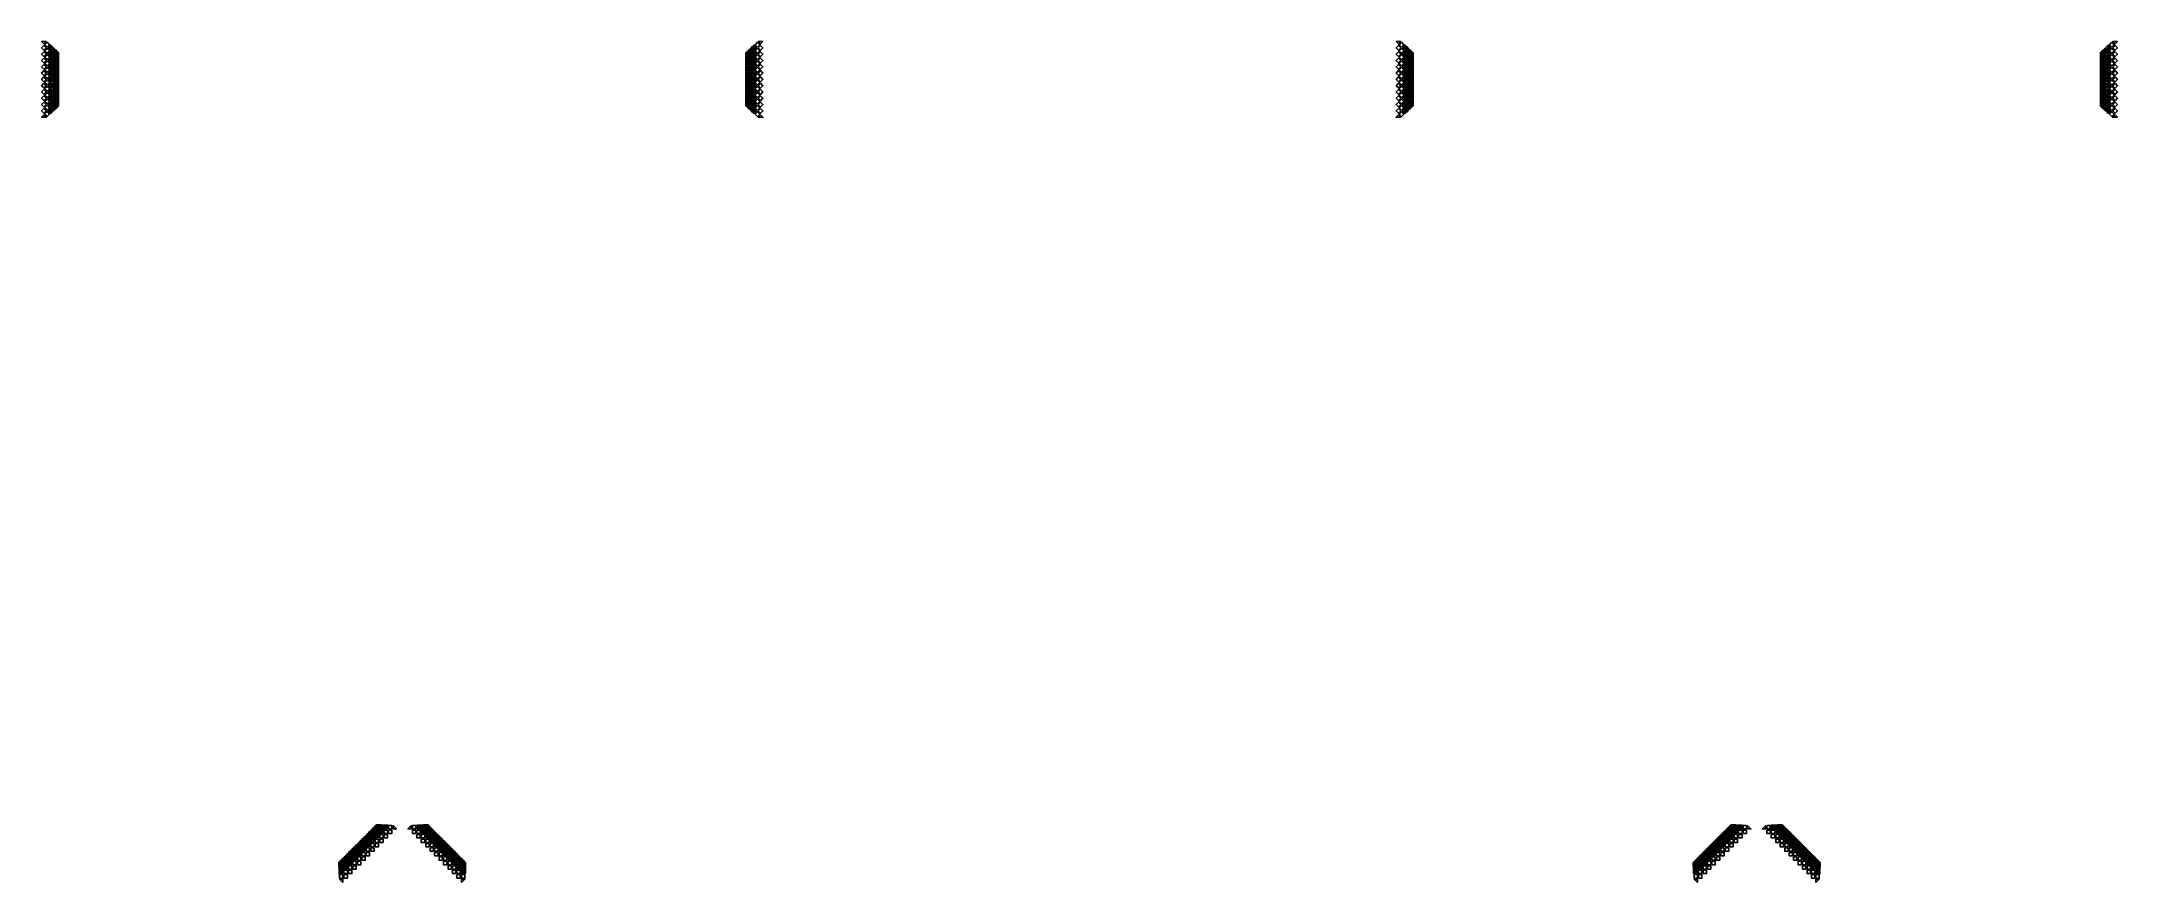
# Model space of a CAD drawing. Header units: inches. Extents: x -13.8 to 13.8, y -19.6 to -8.4.
import ezdxf

# ---------------------------------------------------------------- set-up
doc = ezdxf.new("R2010")
doc.units = ezdxf.units.IN
doc.header["$MEASUREMENT"] = 0

msp = doc.modelspace()

# ---------------------------------------------------------------- linework, layer by layer
for p, q in [((-13.644, -9.285), (-13.605, -9.247)), ((-4.403, -9.286), (-4.442, -9.247)), ((4.402, -9.285), (4.441, -9.247)), ((13.642, -9.286), (13.603, -9.247)), ((-9.364, -18.825), (-9.309, -18.825)), ((-8.685, -18.825), (-8.74, -18.825)), ((8.682, -18.825), (8.737, -18.825)), ((9.36, -18.825), (9.305, -18.825)), ((-9.869, -19.329), (-9.869, -19.37)), ((-8.18, -19.329), (-8.18, -19.37)), ((8.177, -19.329), (8.177, -19.37)), ((9.865, -19.329), (9.865, -19.37))]:
    msp.add_line(p, q)
for points in [[(-13.83, -8.386), (-13.798, -8.417), (-13.766, -8.386)], [(-13.766, -8.47), (-13.798, -8.438), (-13.83, -8.47), (-13.798, -8.501)], [(-13.798, -8.522), (-13.83, -8.554), (-13.798, -8.585), (-13.766, -8.554)], [(-13.756, -8.459), (-13.724, -8.428), (-13.756, -8.396), (-13.788, -8.428)], [(-13.724, -8.512), (-13.756, -8.48), (-13.788, -8.512), (-13.756, -8.543)], [(-13.756, -8.627), (-13.724, -8.596), (-13.756, -8.564), (-13.788, -8.596)], [(-13.746, -8.47), (-13.73, -8.485), (-13.714, -8.47), (-13.73, -8.454)], [(-13.746, -8.554), (-13.73, -8.569), (-13.714, -8.554), (-13.73, -8.538)], [(-13.725, -8.449), (-13.709, -8.464), (-13.693, -8.449), (-13.709, -8.433)], [(-13.709, -8.475), (-13.725, -8.491), (-13.709, -8.506), (-13.693, -8.491)], [(-13.709, -8.517), (-13.725, -8.533), (-13.709, -8.548), (-13.693, -8.533)], [(-13.709, -8.559), (-13.725, -8.575), (-13.709, -8.59), (-13.693, -8.575)], [(-13.688, -8.485), (-13.672, -8.47), (-13.688, -8.454), (-13.704, -8.47)], [(-13.704, -8.512), (-13.688, -8.527), (-13.672, -8.512), (-13.688, -8.496)], [(-13.704, -8.554), (-13.688, -8.569), (-13.672, -8.554), (-13.688, -8.538)], [(-13.683, -8.491), (-13.667, -8.506), (-13.651, -8.491), (-13.667, -8.475)], [(-13.667, -8.517), (-13.683, -8.533), (-13.667, -8.548), (-13.651, -8.533)], [(-13.667, -8.559), (-13.683, -8.575), (-13.667, -8.59), (-13.651, -8.575)], [(-13.662, -8.512), (-13.654, -8.504), (-13.647, -8.512), (-13.654, -8.519)], [(-13.662, -8.554), (-13.654, -8.546), (-13.647, -8.554), (-13.654, -8.561)], [(-13.644, -8.508), (-13.651, -8.501), (-13.644, -8.494), (-13.637, -8.501)], [(-13.637, -8.522), (-13.644, -8.529), (-13.651, -8.522), (-13.644, -8.515)], [(-13.644, -8.55), (-13.651, -8.543), (-13.644, -8.536), (-13.637, -8.543)], [(-13.637, -8.564), (-13.644, -8.571), (-13.651, -8.564), (-13.644, -8.557)], [(-13.633, -8.504), (-13.626, -8.512), (-13.633, -8.519), (-13.641, -8.512)], [(-13.633, -8.525), (-13.626, -8.533), (-13.633, -8.54), (-13.641, -8.533)], [(-13.633, -8.546), (-13.626, -8.554), (-13.633, -8.561), (-13.641, -8.554)], [(-13.633, -8.567), (-13.626, -8.575), (-13.633, -8.582), (-13.641, -8.575)], [(-13.623, -8.515), (-13.616, -8.522), (-13.623, -8.529), (-13.63, -8.522)], [(-13.623, -8.536), (-13.616, -8.543), (-13.623, -8.55), (-13.63, -8.543)], [(-13.623, -8.557), (-13.616, -8.564), (-13.623, -8.571), (-13.63, -8.564)], [(-13.612, -8.525), (-13.605, -8.533), (-13.612, -8.54), (-13.62, -8.533)], [(-13.612, -8.546), (-13.605, -8.554), (-13.612, -8.561), (-13.62, -8.554)], [(-13.612, -8.567), (-13.605, -8.575), (-13.612, -8.582), (-13.62, -8.575)], [(-13.609, -8.543), (-13.602, -8.536), (-13.602, -8.55)], [(-13.609, -8.564), (-13.602, -8.557), (-13.602, -8.571)], [(-4.438, -8.544), (-4.445, -8.536), (-4.445, -8.551)], [(-4.438, -8.565), (-4.445, -8.557), (-4.445, -8.572)], [(-4.435, -8.526), (-4.442, -8.533), (-4.435, -8.541), (-4.428, -8.533)], [(-4.435, -8.547), (-4.442, -8.554), (-4.435, -8.562), (-4.428, -8.554)], [(-4.435, -8.568), (-4.442, -8.575), (-4.435, -8.583), (-4.428, -8.575)], [(-4.424, -8.515), (-4.432, -8.523), (-4.424, -8.53), (-4.417, -8.523)], [(-4.424, -8.536), (-4.432, -8.544), (-4.424, -8.551), (-4.417, -8.544)], [(-4.424, -8.557), (-4.432, -8.565), (-4.424, -8.572), (-4.417, -8.565)], [(-4.414, -8.505), (-4.421, -8.512), (-4.414, -8.52), (-4.407, -8.512)], [(-4.414, -8.526), (-4.421, -8.533), (-4.414, -8.541), (-4.407, -8.533)], [(-4.414, -8.547), (-4.421, -8.554), (-4.414, -8.562), (-4.407, -8.554)], [(-4.414, -8.568), (-4.421, -8.575), (-4.414, -8.583), (-4.407, -8.575)], [(-4.403, -8.509), (-4.396, -8.502), (-4.403, -8.494), (-4.411, -8.502)], [(-4.411, -8.523), (-4.403, -8.53), (-4.396, -8.523), (-4.403, -8.515)], [(-4.403, -8.551), (-4.396, -8.544), (-4.403, -8.536), (-4.411, -8.544)], [(-4.411, -8.565), (-4.403, -8.572), (-4.396, -8.565), (-4.403, -8.557)], [(-4.386, -8.512), (-4.393, -8.505), (-4.4, -8.512), (-4.393, -8.52)], [(-4.386, -8.554), (-4.393, -8.547), (-4.4, -8.554), (-4.393, -8.562)], [(-4.365, -8.491), (-4.381, -8.507), (-4.396, -8.491), (-4.381, -8.475)], [(-4.381, -8.517), (-4.365, -8.533), (-4.381, -8.549), (-4.396, -8.533)], [(-4.381, -8.559), (-4.365, -8.575), (-4.381, -8.591), (-4.396, -8.575)], [(-4.36, -8.486), (-4.375, -8.47), (-4.36, -8.454), (-4.344, -8.47)], [(-4.344, -8.512), (-4.36, -8.528), (-4.375, -8.512), (-4.36, -8.496)], [(-4.344, -8.554), (-4.36, -8.57), (-4.375, -8.554), (-4.36, -8.538)], [(-4.323, -8.449), (-4.339, -8.465), (-4.354, -8.449), (-4.339, -8.433)], [(-4.339, -8.475), (-4.323, -8.491), (-4.339, -8.507), (-4.354, -8.491)], [(-4.339, -8.517), (-4.323, -8.533), (-4.339, -8.549), (-4.354, -8.533)], [(-4.339, -8.559), (-4.323, -8.575), (-4.339, -8.591), (-4.354, -8.575)], [(-4.302, -8.47), (-4.318, -8.486), (-4.333, -8.47), (-4.318, -8.454)], [(-4.302, -8.554), (-4.318, -8.57), (-4.333, -8.554), (-4.318, -8.538)], [(-4.291, -8.46), (-4.323, -8.428), (-4.291, -8.396), (-4.26, -8.428)], [(-4.323, -8.512), (-4.291, -8.48), (-4.26, -8.512), (-4.291, -8.544)], [(-4.291, -8.628), (-4.323, -8.596), (-4.291, -8.564), (-4.26, -8.596)], [(-4.218, -8.386), (-4.249, -8.418), (-4.281, -8.386)], [(-4.281, -8.47), (-4.249, -8.438), (-4.218, -8.47), (-4.249, -8.502)], [(-4.249, -8.522), (-4.218, -8.554), (-4.249, -8.586), (-4.281, -8.554)], [(4.216, -8.386), (4.248, -8.417), (4.28, -8.386)], [(4.28, -8.47), (4.248, -8.438), (4.216, -8.47), (4.248, -8.501)], [(4.248, -8.522), (4.216, -8.554), (4.248, -8.585), (4.28, -8.554)], [(4.29, -8.459), (4.322, -8.428), (4.29, -8.396), (4.258, -8.428)], [(4.322, -8.512), (4.29, -8.48), (4.258, -8.512), (4.29, -8.543)], [(4.29, -8.627), (4.322, -8.596), (4.29, -8.564), (4.258, -8.596)], [(4.3, -8.47), (4.316, -8.485), (4.332, -8.47), (4.316, -8.454)], [(4.3, -8.554), (4.316, -8.569), (4.332, -8.554), (4.316, -8.538)], [(4.321, -8.449), (4.337, -8.464), (4.353, -8.449), (4.337, -8.433)], [(4.337, -8.475), (4.321, -8.491), (4.337, -8.506), (4.353, -8.491)], [(4.337, -8.517), (4.321, -8.533), (4.337, -8.548), (4.353, -8.533)], [(4.337, -8.559), (4.321, -8.575), (4.337, -8.59), (4.353, -8.575)], [(4.358, -8.485), (4.374, -8.47), (4.358, -8.454), (4.342, -8.47)], [(4.342, -8.512), (4.358, -8.527), (4.374, -8.512), (4.358, -8.496)], [(4.342, -8.554), (4.358, -8.569), (4.374, -8.554), (4.358, -8.538)], [(4.363, -8.491), (4.379, -8.506), (4.395, -8.491), (4.379, -8.475)], [(4.379, -8.517), (4.363, -8.533), (4.379, -8.548), (4.395, -8.533)], [(4.379, -8.559), (4.363, -8.575), (4.379, -8.59), (4.395, -8.575)], [(4.384, -8.512), (4.391, -8.504), (4.399, -8.512), (4.391, -8.519)], [(4.384, -8.554), (4.391, -8.546), (4.399, -8.554), (4.391, -8.561)], [(4.402, -8.508), (4.394, -8.501), (4.402, -8.494), (4.409, -8.501)], [(4.409, -8.522), (4.402, -8.529), (4.394, -8.522), (4.402, -8.515)], [(4.402, -8.55), (4.394, -8.543), (4.402, -8.536), (4.409, -8.543)], [(4.409, -8.564), (4.402, -8.571), (4.394, -8.564), (4.402, -8.557)], [(4.412, -8.504), (4.42, -8.512), (4.412, -8.519), (4.405, -8.512)], [(4.412, -8.525), (4.42, -8.533), (4.412, -8.54), (4.405, -8.533)], [(4.412, -8.546), (4.42, -8.554), (4.412, -8.561), (4.405, -8.554)], [(4.412, -8.567), (4.42, -8.575), (4.412, -8.582), (4.405, -8.575)], [(4.423, -8.515), (4.43, -8.522), (4.423, -8.529), (4.415, -8.522)], [(4.423, -8.536), (4.43, -8.543), (4.423, -8.55), (4.415, -8.543)], [(4.423, -8.557), (4.43, -8.564), (4.423, -8.571), (4.415, -8.564)], [(4.433, -8.525), (4.441, -8.533), (4.433, -8.54), (4.426, -8.533)], [(4.433, -8.546), (4.441, -8.554), (4.433, -8.561), (4.426, -8.554)], [(4.433, -8.567), (4.441, -8.575), (4.433, -8.582), (4.426, -8.575)], [(4.436, -8.543), (4.444, -8.536), (4.444, -8.55)], [(4.436, -8.564), (4.444, -8.557), (4.444, -8.571)], [(13.608, -8.544), (13.6, -8.536), (13.6, -8.551)], [(13.608, -8.565), (13.6, -8.557), (13.6, -8.572)], [(13.611, -8.526), (13.603, -8.533), (13.611, -8.541), (13.618, -8.533)], [(13.611, -8.547), (13.603, -8.554), (13.611, -8.562), (13.618, -8.554)], [(13.611, -8.568), (13.603, -8.575), (13.611, -8.583), (13.618, -8.575)], [(13.621, -8.515), (13.614, -8.523), (13.621, -8.53), (13.629, -8.523)], [(13.621, -8.536), (13.614, -8.544), (13.621, -8.551), (13.629, -8.544)], [(13.621, -8.557), (13.614, -8.565), (13.621, -8.572), (13.629, -8.565)], [(13.632, -8.505), (13.624, -8.512), (13.632, -8.52), (13.639, -8.512)], [(13.632, -8.526), (13.624, -8.533), (13.632, -8.541), (13.639, -8.533)], [(13.632, -8.547), (13.624, -8.554), (13.632, -8.562), (13.639, -8.554)], [(13.632, -8.568), (13.624, -8.575), (13.632, -8.583), (13.639, -8.575)], [(13.642, -8.509), (13.65, -8.502), (13.642, -8.494), (13.635, -8.502)], [(13.635, -8.523), (13.642, -8.53), (13.65, -8.523), (13.642, -8.515)], [(13.642, -8.551), (13.65, -8.544), (13.642, -8.536), (13.635, -8.544)], [(13.635, -8.565), (13.642, -8.572), (13.65, -8.565), (13.642, -8.557)], [(13.66, -8.512), (13.653, -8.505), (13.645, -8.512), (13.653, -8.52)], [(13.66, -8.554), (13.653, -8.547), (13.645, -8.554), (13.653, -8.562)], [(13.681, -8.491), (13.665, -8.507), (13.649, -8.491), (13.665, -8.475)], [(13.665, -8.517), (13.681, -8.533), (13.665, -8.549), (13.649, -8.533)], [(13.665, -8.559), (13.681, -8.575), (13.665, -8.591), (13.649, -8.575)], [(13.686, -8.486), (13.67, -8.47), (13.686, -8.454), (13.702, -8.47)], [(13.702, -8.512), (13.686, -8.528), (13.67, -8.512), (13.686, -8.496)], [(13.702, -8.554), (13.686, -8.57), (13.67, -8.554), (13.686, -8.538)], [(13.723, -8.449), (13.707, -8.465), (13.691, -8.449), (13.707, -8.433)], [(13.707, -8.475), (13.723, -8.491), (13.707, -8.507), (13.691, -8.491)], [(13.707, -8.517), (13.723, -8.533), (13.707, -8.549), (13.691, -8.533)], [(13.707, -8.559), (13.723, -8.575), (13.707, -8.591), (13.691, -8.575)], [(13.744, -8.47), (13.728, -8.486), (13.712, -8.47), (13.728, -8.454)], [(13.744, -8.554), (13.728, -8.57), (13.712, -8.554), (13.728, -8.538)], [(13.754, -8.46), (13.722, -8.428), (13.754, -8.396), (13.786, -8.428)], [(13.722, -8.512), (13.754, -8.48), (13.786, -8.512), (13.754, -8.544)], [(13.754, -8.628), (13.722, -8.596), (13.754, -8.564), (13.786, -8.596)], [(13.828, -8.386), (13.796, -8.418), (13.764, -8.386)], [(13.764, -8.47), (13.796, -8.438), (13.828, -8.47), (13.796, -8.502)], [(13.796, -8.522), (13.828, -8.554), (13.796, -8.586), (13.764, -8.554)], [(-13.798, -8.606), (-13.83, -8.638), (-13.798, -8.669), (-13.766, -8.638)], [(-13.766, -8.722), (-13.798, -8.69), (-13.83, -8.722), (-13.798, -8.753)], [(-13.766, -8.806), (-13.798, -8.774), (-13.83, -8.806), (-13.798, -8.837)], [(-13.756, -8.711), (-13.724, -8.68), (-13.756, -8.648), (-13.788, -8.68)], [(-13.756, -8.795), (-13.724, -8.764), (-13.756, -8.732), (-13.788, -8.764)], [(-13.756, -8.879), (-13.724, -8.848), (-13.756, -8.816), (-13.788, -8.848)], [(-13.746, -8.638), (-13.73, -8.653), (-13.714, -8.638), (-13.73, -8.622)], [(-13.746, -8.722), (-13.73, -8.737), (-13.714, -8.722), (-13.73, -8.706)], [(-13.746, -8.806), (-13.73, -8.822), (-13.714, -8.806), (-13.73, -8.79)], [(-13.709, -8.601), (-13.725, -8.617), (-13.709, -8.632), (-13.693, -8.617)], [(-13.709, -8.643), (-13.725, -8.659), (-13.709, -8.674), (-13.693, -8.659)], [(-13.709, -8.685), (-13.725, -8.701), (-13.709, -8.716), (-13.693, -8.701)], [(-13.709, -8.727), (-13.725, -8.743), (-13.709, -8.758), (-13.693, -8.743)], [(-13.709, -8.769), (-13.725, -8.785), (-13.709, -8.8), (-13.693, -8.785)], [(-13.709, -8.811), (-13.725, -8.827), (-13.709, -8.843), (-13.693, -8.827)], [(-13.704, -8.596), (-13.688, -8.611), (-13.672, -8.596), (-13.688, -8.58)], [(-13.704, -8.638), (-13.688, -8.653), (-13.672, -8.638), (-13.688, -8.622)], [(-13.704, -8.68), (-13.688, -8.695), (-13.672, -8.68), (-13.688, -8.664)], [(-13.704, -8.722), (-13.688, -8.737), (-13.672, -8.722), (-13.688, -8.706)], [(-13.704, -8.764), (-13.688, -8.779), (-13.672, -8.764), (-13.688, -8.748)], [(-13.704, -8.806), (-13.688, -8.822), (-13.672, -8.806), (-13.688, -8.79)], [(-13.704, -8.848), (-13.688, -8.864), (-13.672, -8.848), (-13.688, -8.832)], [(-13.667, -8.601), (-13.683, -8.617), (-13.667, -8.632), (-13.651, -8.617)], [(-13.667, -8.643), (-13.683, -8.659), (-13.667, -8.674), (-13.651, -8.659)], [(-13.667, -8.685), (-13.683, -8.701), (-13.667, -8.716), (-13.651, -8.701)], [(-13.667, -8.727), (-13.683, -8.743), (-13.667, -8.758), (-13.651, -8.743)], [(-13.667, -8.769), (-13.683, -8.785), (-13.667, -8.8), (-13.651, -8.785)], [(-13.667, -8.811), (-13.683, -8.827), (-13.667, -8.843), (-13.651, -8.827)], [(-13.662, -8.596), (-13.654, -8.588), (-13.647, -8.596), (-13.654, -8.603)], [(-13.662, -8.638), (-13.654, -8.63), (-13.647, -8.638), (-13.654, -8.645)], [(-13.662, -8.68), (-13.654, -8.672), (-13.647, -8.68), (-13.654, -8.687)], [(-13.662, -8.722), (-13.654, -8.714), (-13.647, -8.722), (-13.654, -8.729)], [(-13.662, -8.764), (-13.654, -8.756), (-13.647, -8.764), (-13.654, -8.771)], [(-13.662, -8.806), (-13.654, -8.798), (-13.647, -8.806), (-13.654, -8.813)], [(-13.662, -8.848), (-13.654, -8.84), (-13.647, -8.848), (-13.654, -8.855)], [(-13.644, -8.592), (-13.651, -8.585), (-13.644, -8.578), (-13.637, -8.585)], [(-13.637, -8.606), (-13.644, -8.613), (-13.651, -8.606), (-13.644, -8.599)], [(-13.644, -8.634), (-13.651, -8.627), (-13.644, -8.62), (-13.637, -8.627)], [(-13.637, -8.648), (-13.644, -8.655), (-13.651, -8.648), (-13.644, -8.641)], [(-13.644, -8.676), (-13.651, -8.669), (-13.644, -8.662), (-13.637, -8.669)], [(-13.637, -8.69), (-13.644, -8.697), (-13.651, -8.69), (-13.644, -8.683)], [(-13.644, -8.718), (-13.651, -8.711), (-13.644, -8.704), (-13.637, -8.711)], [(-13.637, -8.732), (-13.644, -8.739), (-13.651, -8.732), (-13.644, -8.725)], [(-13.644, -8.76), (-13.651, -8.753), (-13.644, -8.746), (-13.637, -8.753)], [(-13.637, -8.774), (-13.644, -8.781), (-13.651, -8.774), (-13.644, -8.767)], [(-13.644, -8.802), (-13.651, -8.795), (-13.644, -8.788), (-13.637, -8.795)], [(-13.637, -8.816), (-13.644, -8.823), (-13.651, -8.816), (-13.644, -8.809)], [(-13.644, -8.844), (-13.651, -8.837), (-13.644, -8.83), (-13.637, -8.837)], [(-13.633, -8.588), (-13.626, -8.596), (-13.633, -8.603), (-13.641, -8.596)], [(-13.633, -8.609), (-13.626, -8.617), (-13.633, -8.624), (-13.641, -8.617)], [(-13.633, -8.63), (-13.626, -8.638), (-13.633, -8.645), (-13.641, -8.638)], [(-13.633, -8.651), (-13.626, -8.659), (-13.633, -8.666), (-13.641, -8.659)], [(-13.633, -8.672), (-13.626, -8.68), (-13.633, -8.687), (-13.641, -8.68)], [(-13.633, -8.693), (-13.626, -8.701), (-13.633, -8.708), (-13.641, -8.701)], [(-13.633, -8.714), (-13.626, -8.722), (-13.633, -8.729), (-13.641, -8.722)], [(-13.633, -8.735), (-13.626, -8.743), (-13.633, -8.75), (-13.641, -8.743)], [(-13.633, -8.756), (-13.626, -8.764), (-13.633, -8.771), (-13.641, -8.764)], [(-13.633, -8.777), (-13.626, -8.785), (-13.633, -8.792), (-13.641, -8.785)], [(-13.633, -8.798), (-13.626, -8.806), (-13.633, -8.813), (-13.641, -8.806)], [(-13.633, -8.819), (-13.626, -8.827), (-13.633, -8.834), (-13.641, -8.827)], [(-13.633, -8.84), (-13.626, -8.848), (-13.633, -8.855), (-13.641, -8.848)], [(-13.623, -8.578), (-13.616, -8.585), (-13.623, -8.592), (-13.63, -8.585)], [(-13.623, -8.599), (-13.616, -8.606), (-13.623, -8.613), (-13.63, -8.606)], [(-13.623, -8.62), (-13.616, -8.627), (-13.623, -8.634), (-13.63, -8.627)], [(-13.623, -8.641), (-13.616, -8.648), (-13.623, -8.655), (-13.63, -8.648)], [(-13.623, -8.662), (-13.616, -8.669), (-13.623, -8.676), (-13.63, -8.669)], [(-13.623, -8.683), (-13.616, -8.69), (-13.623, -8.697), (-13.63, -8.69)], [(-13.623, -8.704), (-13.616, -8.711), (-13.623, -8.718), (-13.63, -8.711)], [(-13.623, -8.725), (-13.616, -8.732), (-13.623, -8.739), (-13.63, -8.732)], [(-13.623, -8.746), (-13.616, -8.753), (-13.623, -8.76), (-13.63, -8.753)], [(-13.623, -8.767), (-13.616, -8.774), (-13.623, -8.781), (-13.63, -8.774)], [(-13.623, -8.788), (-13.616, -8.795), (-13.623, -8.802), (-13.63, -8.795)], [(-13.623, -8.809), (-13.616, -8.816), (-13.623, -8.823), (-13.63, -8.816)], [(-13.623, -8.83), (-13.616, -8.837), (-13.623, -8.844), (-13.63, -8.837)], [(-13.612, -8.588), (-13.605, -8.596), (-13.612, -8.603), (-13.62, -8.596)], [(-13.612, -8.609), (-13.605, -8.617), (-13.612, -8.624), (-13.62, -8.617)], [(-13.612, -8.63), (-13.605, -8.638), (-13.612, -8.645), (-13.62, -8.638)], [(-13.612, -8.651), (-13.605, -8.659), (-13.612, -8.666), (-13.62, -8.659)], [(-13.612, -8.672), (-13.605, -8.68), (-13.612, -8.687), (-13.62, -8.68)], [(-13.612, -8.693), (-13.605, -8.701), (-13.612, -8.708), (-13.62, -8.701)], [(-13.612, -8.714), (-13.605, -8.722), (-13.612, -8.729), (-13.62, -8.722)], [(-13.612, -8.735), (-13.605, -8.743), (-13.612, -8.75), (-13.62, -8.743)], [(-13.612, -8.756), (-13.605, -8.764), (-13.612, -8.771), (-13.62, -8.764)], [(-13.612, -8.777), (-13.605, -8.785), (-13.612, -8.792), (-13.62, -8.785)], [(-13.612, -8.798), (-13.605, -8.806), (-13.612, -8.813), (-13.62, -8.806)], [(-13.612, -8.819), (-13.605, -8.827), (-13.612, -8.834), (-13.62, -8.827)], [(-13.612, -8.84), (-13.605, -8.848), (-13.612, -8.855), (-13.62, -8.848)], [(-13.609, -8.585), (-13.602, -8.578), (-13.602, -8.592)], [(-13.609, -8.606), (-13.602, -8.599), (-13.602, -8.613)], [(-13.609, -8.627), (-13.602, -8.62), (-13.602, -8.634)], [(-13.609, -8.648), (-13.602, -8.641), (-13.602, -8.655)], [(-13.609, -8.669), (-13.602, -8.662), (-13.602, -8.676)], [(-13.609, -8.69), (-13.602, -8.683), (-13.602, -8.697)], [(-13.609, -8.711), (-13.602, -8.704), (-13.602, -8.718)], [(-13.609, -8.732), (-13.602, -8.725), (-13.602, -8.739)], [(-13.609, -8.753), (-13.602, -8.746), (-13.602, -8.76)], [(-13.609, -8.774), (-13.602, -8.767), (-13.602, -8.781)], [(-13.609, -8.795), (-13.602, -8.788), (-13.602, -8.802)], [(-13.609, -8.816), (-13.602, -8.809), (-13.602, -8.823)], [(-13.609, -8.837), (-13.602, -8.83), (-13.602, -8.844)], [(-4.438, -8.586), (-4.445, -8.578), (-4.445, -8.593)], [(-4.438, -8.607), (-4.445, -8.599), (-4.445, -8.614)], [(-4.438, -8.628), (-4.445, -8.62), (-4.445, -8.635)], [(-4.438, -8.649), (-4.445, -8.641), (-4.445, -8.656)], [(-4.438, -8.67), (-4.445, -8.662), (-4.445, -8.677)], [(-4.438, -8.691), (-4.445, -8.683), (-4.445, -8.698)], [(-4.438, -8.712), (-4.445, -8.704), (-4.445, -8.719)], [(-4.438, -8.733), (-4.445, -8.725), (-4.445, -8.74)], [(-4.438, -8.754), (-4.445, -8.746), (-4.445, -8.761)], [(-4.438, -8.775), (-4.445, -8.767), (-4.445, -8.782)], [(-4.438, -8.796), (-4.445, -8.788), (-4.445, -8.803)], [(-4.438, -8.817), (-4.445, -8.809), (-4.445, -8.824)], [(-4.438, -8.838), (-4.445, -8.83), (-4.445, -8.845)], [(-4.435, -8.589), (-4.442, -8.596), (-4.435, -8.604), (-4.428, -8.596)], [(-4.435, -8.61), (-4.442, -8.617), (-4.435, -8.625), (-4.428, -8.617)], [(-4.435, -8.631), (-4.442, -8.638), (-4.435, -8.646), (-4.428, -8.638)], [(-4.435, -8.652), (-4.442, -8.659), (-4.435, -8.667), (-4.428, -8.659)], [(-4.435, -8.673), (-4.442, -8.68), (-4.435, -8.688), (-4.428, -8.68)], [(-4.435, -8.694), (-4.442, -8.701), (-4.435, -8.709), (-4.428, -8.701)], [(-4.435, -8.715), (-4.442, -8.722), (-4.435, -8.73), (-4.428, -8.722)], [(-4.435, -8.736), (-4.442, -8.743), (-4.435, -8.751), (-4.428, -8.743)], [(-4.435, -8.757), (-4.442, -8.764), (-4.435, -8.772), (-4.428, -8.764)], [(-4.435, -8.778), (-4.442, -8.785), (-4.435, -8.793), (-4.428, -8.785)], [(-4.435, -8.799), (-4.442, -8.806), (-4.435, -8.814), (-4.428, -8.806)], [(-4.435, -8.82), (-4.442, -8.827), (-4.435, -8.835), (-4.428, -8.827)], [(-4.435, -8.841), (-4.442, -8.848), (-4.435, -8.856), (-4.428, -8.848)], [(-4.424, -8.578), (-4.432, -8.586), (-4.424, -8.593), (-4.417, -8.586)], [(-4.424, -8.599), (-4.432, -8.607), (-4.424, -8.614), (-4.417, -8.607)], [(-4.424, -8.62), (-4.432, -8.628), (-4.424, -8.635), (-4.417, -8.628)], [(-4.424, -8.641), (-4.432, -8.649), (-4.424, -8.656), (-4.417, -8.649)], [(-4.424, -8.662), (-4.432, -8.67), (-4.424, -8.677), (-4.417, -8.67)], [(-4.424, -8.683), (-4.432, -8.691), (-4.424, -8.698), (-4.417, -8.691)], [(-4.424, -8.704), (-4.432, -8.712), (-4.424, -8.719), (-4.417, -8.712)], [(-4.424, -8.725), (-4.432, -8.733), (-4.424, -8.74), (-4.417, -8.733)], [(-4.424, -8.746), (-4.432, -8.754), (-4.424, -8.761), (-4.417, -8.754)], [(-4.424, -8.767), (-4.432, -8.775), (-4.424, -8.782), (-4.417, -8.775)], [(-4.424, -8.788), (-4.432, -8.796), (-4.424, -8.803), (-4.417, -8.796)], [(-4.424, -8.809), (-4.432, -8.817), (-4.424, -8.824), (-4.417, -8.817)], [(-4.424, -8.83), (-4.432, -8.838), (-4.424, -8.845), (-4.417, -8.838)], [(-4.414, -8.589), (-4.421, -8.596), (-4.414, -8.604), (-4.407, -8.596)], [(-4.414, -8.61), (-4.421, -8.617), (-4.414, -8.625), (-4.407, -8.617)], [(-4.414, -8.631), (-4.421, -8.638), (-4.414, -8.646), (-4.407, -8.638)], [(-4.414, -8.652), (-4.421, -8.659), (-4.414, -8.667), (-4.407, -8.659)], [(-4.414, -8.673), (-4.421, -8.68), (-4.414, -8.688), (-4.407, -8.68)], [(-4.414, -8.694), (-4.421, -8.701), (-4.414, -8.709), (-4.407, -8.701)], [(-4.414, -8.715), (-4.421, -8.722), (-4.414, -8.73), (-4.407, -8.722)], [(-4.414, -8.736), (-4.421, -8.743), (-4.414, -8.751), (-4.407, -8.743)], [(-4.414, -8.757), (-4.421, -8.764), (-4.414, -8.772), (-4.407, -8.764)], [(-4.414, -8.778), (-4.421, -8.785), (-4.414, -8.793), (-4.407, -8.785)], [(-4.414, -8.799), (-4.421, -8.806), (-4.414, -8.814), (-4.407, -8.806)], [(-4.414, -8.82), (-4.421, -8.827), (-4.414, -8.835), (-4.407, -8.827)], [(-4.414, -8.841), (-4.421, -8.848), (-4.414, -8.856), (-4.407, -8.848)], [(-4.403, -8.593), (-4.396, -8.586), (-4.403, -8.578), (-4.411, -8.586)], [(-4.411, -8.607), (-4.403, -8.614), (-4.396, -8.607), (-4.403, -8.599)], [(-4.403, -8.635), (-4.396, -8.628), (-4.403, -8.62), (-4.411, -8.628)], [(-4.411, -8.649), (-4.403, -8.656), (-4.396, -8.649), (-4.403, -8.641)], [(-4.403, -8.677), (-4.396, -8.67), (-4.403, -8.662), (-4.411, -8.67)], [(-4.411, -8.691), (-4.403, -8.698), (-4.396, -8.691), (-4.403, -8.683)], [(-4.403, -8.719), (-4.396, -8.712), (-4.403, -8.704), (-4.411, -8.712)], [(-4.411, -8.733), (-4.403, -8.74), (-4.396, -8.733), (-4.403, -8.725)], [(-4.403, -8.761), (-4.396, -8.754), (-4.403, -8.746), (-4.411, -8.754)], [(-4.411, -8.775), (-4.403, -8.782), (-4.396, -8.775), (-4.403, -8.767)], [(-4.403, -8.803), (-4.396, -8.796), (-4.403, -8.788), (-4.411, -8.796)], [(-4.411, -8.817), (-4.403, -8.824), (-4.396, -8.817), (-4.403, -8.809)], [(-4.403, -8.845), (-4.396, -8.838), (-4.403, -8.83), (-4.411, -8.838)], [(-4.386, -8.596), (-4.393, -8.589), (-4.4, -8.596), (-4.393, -8.604)], [(-4.386, -8.638), (-4.393, -8.631), (-4.4, -8.638), (-4.393, -8.646)], [(-4.386, -8.68), (-4.393, -8.673), (-4.4, -8.68), (-4.393, -8.688)], [(-4.386, -8.722), (-4.393, -8.715), (-4.4, -8.722), (-4.393, -8.73)], [(-4.386, -8.764), (-4.393, -8.757), (-4.4, -8.764), (-4.393, -8.772)], [(-4.386, -8.806), (-4.393, -8.799), (-4.4, -8.806), (-4.393, -8.814)], [(-4.386, -8.848), (-4.393, -8.841), (-4.4, -8.848), (-4.393, -8.856)], [(-4.381, -8.601), (-4.365, -8.617), (-4.381, -8.633), (-4.396, -8.617)], [(-4.381, -8.643), (-4.365, -8.659), (-4.381, -8.675), (-4.396, -8.659)], [(-4.381, -8.685), (-4.365, -8.701), (-4.381, -8.717), (-4.396, -8.701)], [(-4.381, -8.727), (-4.365, -8.743), (-4.381, -8.759), (-4.396, -8.743)], [(-4.381, -8.769), (-4.365, -8.785), (-4.381, -8.801), (-4.396, -8.785)], [(-4.381, -8.811), (-4.365, -8.827), (-4.381, -8.843), (-4.396, -8.827)], [(-4.344, -8.596), (-4.36, -8.612), (-4.375, -8.596), (-4.36, -8.58)], [(-4.344, -8.638), (-4.36, -8.654), (-4.375, -8.638), (-4.36, -8.622)], [(-4.344, -8.68), (-4.36, -8.696), (-4.375, -8.68), (-4.36, -8.664)], [(-4.344, -8.722), (-4.36, -8.738), (-4.375, -8.722), (-4.36, -8.706)], [(-4.344, -8.764), (-4.36, -8.78), (-4.375, -8.764), (-4.36, -8.748)], [(-4.344, -8.806), (-4.36, -8.822), (-4.375, -8.806), (-4.36, -8.79)], [(-4.344, -8.848), (-4.36, -8.864), (-4.375, -8.848), (-4.36, -8.832)], [(-4.339, -8.601), (-4.323, -8.617), (-4.339, -8.633), (-4.354, -8.617)], [(-4.339, -8.643), (-4.323, -8.659), (-4.339, -8.675), (-4.354, -8.659)], [(-4.339, -8.685), (-4.323, -8.701), (-4.339, -8.717), (-4.354, -8.701)], [(-4.339, -8.727), (-4.323, -8.743), (-4.339, -8.759), (-4.354, -8.743)], [(-4.339, -8.769), (-4.323, -8.785), (-4.339, -8.801), (-4.354, -8.785)], [(-4.339, -8.811), (-4.323, -8.827), (-4.339, -8.843), (-4.354, -8.827)], [(-4.302, -8.638), (-4.318, -8.654), (-4.333, -8.638), (-4.318, -8.622)], [(-4.302, -8.722), (-4.318, -8.738), (-4.333, -8.722), (-4.318, -8.706)], [(-4.302, -8.806), (-4.318, -8.822), (-4.333, -8.806), (-4.318, -8.79)], [(-4.291, -8.712), (-4.323, -8.68), (-4.291, -8.648), (-4.26, -8.68)], [(-4.291, -8.796), (-4.323, -8.764), (-4.291, -8.732), (-4.26, -8.764)], [(-4.291, -8.88), (-4.323, -8.848), (-4.291, -8.816), (-4.26, -8.848)], [(-4.249, -8.606), (-4.218, -8.638), (-4.249, -8.67), (-4.281, -8.638)], [(-4.281, -8.722), (-4.249, -8.69), (-4.218, -8.722), (-4.249, -8.754)], [(-4.281, -8.806), (-4.249, -8.774), (-4.218, -8.806), (-4.249, -8.838)], [(4.248, -8.606), (4.216, -8.638), (4.248, -8.669), (4.28, -8.638)], [(4.28, -8.722), (4.248, -8.69), (4.216, -8.722), (4.248, -8.753)], [(4.28, -8.806), (4.248, -8.774), (4.216, -8.806), (4.248, -8.837)], [(4.29, -8.711), (4.322, -8.68), (4.29, -8.648), (4.258, -8.68)], [(4.29, -8.795), (4.322, -8.764), (4.29, -8.732), (4.258, -8.764)], [(4.29, -8.879), (4.322, -8.848), (4.29, -8.816), (4.258, -8.848)], [(4.3, -8.638), (4.316, -8.653), (4.332, -8.638), (4.316, -8.622)], [(4.3, -8.722), (4.316, -8.737), (4.332, -8.722), (4.316, -8.706)], [(4.3, -8.806), (4.316, -8.822), (4.332, -8.806), (4.316, -8.79)], [(4.337, -8.601), (4.321, -8.617), (4.337, -8.632), (4.353, -8.617)], [(4.337, -8.643), (4.321, -8.659), (4.337, -8.674), (4.353, -8.659)], [(4.337, -8.685), (4.321, -8.701), (4.337, -8.716), (4.353, -8.701)], [(4.337, -8.727), (4.321, -8.743), (4.337, -8.758), (4.353, -8.743)], [(4.337, -8.769), (4.321, -8.785), (4.337, -8.8), (4.353, -8.785)], [(4.337, -8.811), (4.321, -8.827), (4.337, -8.843), (4.353, -8.827)], [(4.342, -8.596), (4.358, -8.611), (4.374, -8.596), (4.358, -8.58)], [(4.342, -8.638), (4.358, -8.653), (4.374, -8.638), (4.358, -8.622)], [(4.342, -8.68), (4.358, -8.695), (4.374, -8.68), (4.358, -8.664)], [(4.342, -8.722), (4.358, -8.737), (4.374, -8.722), (4.358, -8.706)], [(4.342, -8.764), (4.358, -8.779), (4.374, -8.764), (4.358, -8.748)], [(4.342, -8.806), (4.358, -8.822), (4.374, -8.806), (4.358, -8.79)], [(4.342, -8.848), (4.358, -8.864), (4.374, -8.848), (4.358, -8.832)], [(4.379, -8.601), (4.363, -8.617), (4.379, -8.632), (4.395, -8.617)], [(4.379, -8.643), (4.363, -8.659), (4.379, -8.674), (4.395, -8.659)], [(4.379, -8.685), (4.363, -8.701), (4.379, -8.716), (4.395, -8.701)], [(4.379, -8.727), (4.363, -8.743), (4.379, -8.758), (4.395, -8.743)], [(4.379, -8.769), (4.363, -8.785), (4.379, -8.8), (4.395, -8.785)], [(4.379, -8.811), (4.363, -8.827), (4.379, -8.843), (4.395, -8.827)], [(4.384, -8.596), (4.391, -8.588), (4.399, -8.596), (4.391, -8.603)], [(4.384, -8.638), (4.391, -8.63), (4.399, -8.638), (4.391, -8.645)], [(4.384, -8.68), (4.391, -8.672), (4.399, -8.68), (4.391, -8.687)], [(4.384, -8.722), (4.391, -8.714), (4.399, -8.722), (4.391, -8.729)], [(4.384, -8.764), (4.391, -8.756), (4.399, -8.764), (4.391, -8.771)], [(4.384, -8.806), (4.391, -8.798), (4.399, -8.806), (4.391, -8.813)], [(4.384, -8.848), (4.391, -8.84), (4.399, -8.848), (4.391, -8.855)], [(4.402, -8.592), (4.394, -8.585), (4.402, -8.578), (4.409, -8.585)], [(4.409, -8.606), (4.402, -8.613), (4.394, -8.606), (4.402, -8.599)], [(4.402, -8.634), (4.394, -8.627), (4.402, -8.62), (4.409, -8.627)], [(4.409, -8.648), (4.402, -8.655), (4.394, -8.648), (4.402, -8.641)], [(4.402, -8.676), (4.394, -8.669), (4.402, -8.662), (4.409, -8.669)], [(4.409, -8.69), (4.402, -8.697), (4.394, -8.69), (4.402, -8.683)], [(4.402, -8.718), (4.394, -8.711), (4.402, -8.704), (4.409, -8.711)], [(4.409, -8.732), (4.402, -8.739), (4.394, -8.732), (4.402, -8.725)], [(4.402, -8.76), (4.394, -8.753), (4.402, -8.746), (4.409, -8.753)], [(4.409, -8.774), (4.402, -8.781), (4.394, -8.774), (4.402, -8.767)], [(4.402, -8.802), (4.394, -8.795), (4.402, -8.788), (4.409, -8.795)], [(4.409, -8.816), (4.402, -8.823), (4.394, -8.816), (4.402, -8.809)], [(4.402, -8.844), (4.394, -8.837), (4.402, -8.83), (4.409, -8.837)], [(4.412, -8.588), (4.42, -8.596), (4.412, -8.603), (4.405, -8.596)], [(4.412, -8.609), (4.42, -8.617), (4.412, -8.624), (4.405, -8.617)], [(4.412, -8.63), (4.42, -8.638), (4.412, -8.645), (4.405, -8.638)], [(4.412, -8.651), (4.42, -8.659), (4.412, -8.666), (4.405, -8.659)], [(4.412, -8.672), (4.42, -8.68), (4.412, -8.687), (4.405, -8.68)], [(4.412, -8.693), (4.42, -8.701), (4.412, -8.708), (4.405, -8.701)], [(4.412, -8.714), (4.42, -8.722), (4.412, -8.729), (4.405, -8.722)], [(4.412, -8.735), (4.42, -8.743), (4.412, -8.75), (4.405, -8.743)], [(4.412, -8.756), (4.42, -8.764), (4.412, -8.771), (4.405, -8.764)], [(4.412, -8.777), (4.42, -8.785), (4.412, -8.792), (4.405, -8.785)], [(4.412, -8.798), (4.42, -8.806), (4.412, -8.813), (4.405, -8.806)], [(4.412, -8.819), (4.42, -8.827), (4.412, -8.834), (4.405, -8.827)], [(4.412, -8.84), (4.42, -8.848), (4.412, -8.855), (4.405, -8.848)], [(4.423, -8.578), (4.43, -8.585), (4.423, -8.592), (4.415, -8.585)], [(4.423, -8.599), (4.43, -8.606), (4.423, -8.613), (4.415, -8.606)], [(4.423, -8.62), (4.43, -8.627), (4.423, -8.634), (4.415, -8.627)], [(4.423, -8.641), (4.43, -8.648), (4.423, -8.655), (4.415, -8.648)], [(4.423, -8.662), (4.43, -8.669), (4.423, -8.676), (4.415, -8.669)], [(4.423, -8.683), (4.43, -8.69), (4.423, -8.697), (4.415, -8.69)], [(4.423, -8.704), (4.43, -8.711), (4.423, -8.718), (4.415, -8.711)], [(4.423, -8.725), (4.43, -8.732), (4.423, -8.739), (4.415, -8.732)], [(4.423, -8.746), (4.43, -8.753), (4.423, -8.76), (4.415, -8.753)], [(4.423, -8.767), (4.43, -8.774), (4.423, -8.781), (4.415, -8.774)], [(4.423, -8.788), (4.43, -8.795), (4.423, -8.802), (4.415, -8.795)], [(4.423, -8.809), (4.43, -8.816), (4.423, -8.823), (4.415, -8.816)], [(4.423, -8.83), (4.43, -8.837), (4.423, -8.844), (4.415, -8.837)], [(4.433, -8.588), (4.441, -8.596), (4.433, -8.603), (4.426, -8.596)], [(4.433, -8.609), (4.441, -8.617), (4.433, -8.624), (4.426, -8.617)], [(4.433, -8.63), (4.441, -8.638), (4.433, -8.645), (4.426, -8.638)], [(4.433, -8.651), (4.441, -8.659), (4.433, -8.666), (4.426, -8.659)], [(4.433, -8.672), (4.441, -8.68), (4.433, -8.687), (4.426, -8.68)], [(4.433, -8.693), (4.441, -8.701), (4.433, -8.708), (4.426, -8.701)], [(4.433, -8.714), (4.441, -8.722), (4.433, -8.729), (4.426, -8.722)], [(4.433, -8.735), (4.441, -8.743), (4.433, -8.75), (4.426, -8.743)], [(4.433, -8.756), (4.441, -8.764), (4.433, -8.771), (4.426, -8.764)], [(4.433, -8.777), (4.441, -8.785), (4.433, -8.792), (4.426, -8.785)], [(4.433, -8.798), (4.441, -8.806), (4.433, -8.813), (4.426, -8.806)], [(4.433, -8.819), (4.441, -8.827), (4.433, -8.834), (4.426, -8.827)], [(4.433, -8.84), (4.441, -8.848), (4.433, -8.855), (4.426, -8.848)], [(4.436, -8.585), (4.444, -8.578), (4.444, -8.592)], [(4.436, -8.606), (4.444, -8.599), (4.444, -8.613)], [(4.436, -8.627), (4.444, -8.62), (4.444, -8.634)], [(4.436, -8.648), (4.444, -8.641), (4.444, -8.655)], [(4.436, -8.669), (4.444, -8.662), (4.444, -8.676)], [(4.436, -8.69), (4.444, -8.683), (4.444, -8.697)], [(4.436, -8.711), (4.444, -8.704), (4.444, -8.718)], [(4.436, -8.732), (4.444, -8.725), (4.444, -8.739)], [(4.436, -8.753), (4.444, -8.746), (4.444, -8.76)], [(4.436, -8.774), (4.444, -8.767), (4.444, -8.781)], [(4.436, -8.795), (4.444, -8.788), (4.444, -8.802)], [(4.436, -8.816), (4.444, -8.809), (4.444, -8.823)], [(4.436, -8.837), (4.444, -8.83), (4.444, -8.844)], [(13.608, -8.586), (13.6, -8.578), (13.6, -8.593)], [(13.608, -8.607), (13.6, -8.599), (13.6, -8.614)], [(13.608, -8.628), (13.6, -8.62), (13.6, -8.635)], [(13.608, -8.649), (13.6, -8.641), (13.6, -8.656)], [(13.608, -8.67), (13.6, -8.662), (13.6, -8.677)], [(13.608, -8.691), (13.6, -8.683), (13.6, -8.698)], [(13.608, -8.712), (13.6, -8.704), (13.6, -8.719)], [(13.608, -8.733), (13.6, -8.725), (13.6, -8.74)], [(13.608, -8.754), (13.6, -8.746), (13.6, -8.761)], [(13.608, -8.775), (13.6, -8.767), (13.6, -8.782)], [(13.608, -8.796), (13.6, -8.788), (13.6, -8.803)], [(13.608, -8.817), (13.6, -8.809), (13.6, -8.824)], [(13.608, -8.838), (13.6, -8.83), (13.6, -8.845)], [(13.611, -8.589), (13.603, -8.596), (13.611, -8.604), (13.618, -8.596)], [(13.611, -8.61), (13.603, -8.617), (13.611, -8.625), (13.618, -8.617)], [(13.611, -8.631), (13.603, -8.638), (13.611, -8.646), (13.618, -8.638)], [(13.611, -8.652), (13.603, -8.659), (13.611, -8.667), (13.618, -8.659)], [(13.611, -8.673), (13.603, -8.68), (13.611, -8.688), (13.618, -8.68)], [(13.611, -8.694), (13.603, -8.701), (13.611, -8.709), (13.618, -8.701)], [(13.611, -8.715), (13.603, -8.722), (13.611, -8.73), (13.618, -8.722)], [(13.611, -8.736), (13.603, -8.743), (13.611, -8.751), (13.618, -8.743)], [(13.611, -8.757), (13.603, -8.764), (13.611, -8.772), (13.618, -8.764)], [(13.611, -8.778), (13.603, -8.785), (13.611, -8.793), (13.618, -8.785)], [(13.611, -8.799), (13.603, -8.806), (13.611, -8.814), (13.618, -8.806)], [(13.611, -8.82), (13.603, -8.827), (13.611, -8.835), (13.618, -8.827)], [(13.611, -8.841), (13.603, -8.848), (13.611, -8.856), (13.618, -8.848)], [(13.621, -8.578), (13.614, -8.586), (13.621, -8.593), (13.629, -8.586)], [(13.621, -8.599), (13.614, -8.607), (13.621, -8.614), (13.629, -8.607)], [(13.621, -8.62), (13.614, -8.628), (13.621, -8.635), (13.629, -8.628)], [(13.621, -8.641), (13.614, -8.649), (13.621, -8.656), (13.629, -8.649)], [(13.621, -8.662), (13.614, -8.67), (13.621, -8.677), (13.629, -8.67)], [(13.621, -8.683), (13.614, -8.691), (13.621, -8.698), (13.629, -8.691)], [(13.621, -8.704), (13.614, -8.712), (13.621, -8.719), (13.629, -8.712)], [(13.621, -8.725), (13.614, -8.733), (13.621, -8.74), (13.629, -8.733)], [(13.621, -8.746), (13.614, -8.754), (13.621, -8.761), (13.629, -8.754)], [(13.621, -8.767), (13.614, -8.775), (13.621, -8.782), (13.629, -8.775)], [(13.621, -8.788), (13.614, -8.796), (13.621, -8.803), (13.629, -8.796)], [(13.621, -8.809), (13.614, -8.817), (13.621, -8.824), (13.629, -8.817)], [(13.621, -8.83), (13.614, -8.838), (13.621, -8.845), (13.629, -8.838)], [(13.632, -8.589), (13.624, -8.596), (13.632, -8.604), (13.639, -8.596)], [(13.632, -8.61), (13.624, -8.617), (13.632, -8.625), (13.639, -8.617)], [(13.632, -8.631), (13.624, -8.638), (13.632, -8.646), (13.639, -8.638)], [(13.632, -8.652), (13.624, -8.659), (13.632, -8.667), (13.639, -8.659)], [(13.632, -8.673), (13.624, -8.68), (13.632, -8.688), (13.639, -8.68)], [(13.632, -8.694), (13.624, -8.701), (13.632, -8.709), (13.639, -8.701)], [(13.632, -8.715), (13.624, -8.722), (13.632, -8.73), (13.639, -8.722)], [(13.632, -8.736), (13.624, -8.743), (13.632, -8.751), (13.639, -8.743)], [(13.632, -8.757), (13.624, -8.764), (13.632, -8.772), (13.639, -8.764)], [(13.632, -8.778), (13.624, -8.785), (13.632, -8.793), (13.639, -8.785)], [(13.632, -8.799), (13.624, -8.806), (13.632, -8.814), (13.639, -8.806)], [(13.632, -8.82), (13.624, -8.827), (13.632, -8.835), (13.639, -8.827)], [(13.632, -8.841), (13.624, -8.848), (13.632, -8.856), (13.639, -8.848)], [(13.642, -8.593), (13.65, -8.586), (13.642, -8.578), (13.635, -8.586)], [(13.635, -8.607), (13.642, -8.614), (13.65, -8.607), (13.642, -8.599)], [(13.642, -8.635), (13.65, -8.628), (13.642, -8.62), (13.635, -8.628)], [(13.635, -8.649), (13.642, -8.656), (13.65, -8.649), (13.642, -8.641)], [(13.642, -8.677), (13.65, -8.67), (13.642, -8.662), (13.635, -8.67)], [(13.635, -8.691), (13.642, -8.698), (13.65, -8.691), (13.642, -8.683)], [(13.642, -8.719), (13.65, -8.712), (13.642, -8.704), (13.635, -8.712)], [(13.635, -8.733), (13.642, -8.74), (13.65, -8.733), (13.642, -8.725)], [(13.642, -8.761), (13.65, -8.754), (13.642, -8.746), (13.635, -8.754)], [(13.635, -8.775), (13.642, -8.782), (13.65, -8.775), (13.642, -8.767)], [(13.642, -8.803), (13.65, -8.796), (13.642, -8.788), (13.635, -8.796)], [(13.635, -8.817), (13.642, -8.824), (13.65, -8.817), (13.642, -8.809)], [(13.642, -8.845), (13.65, -8.838), (13.642, -8.83), (13.635, -8.838)], [(13.66, -8.596), (13.653, -8.589), (13.645, -8.596), (13.653, -8.604)], [(13.66, -8.638), (13.653, -8.631), (13.645, -8.638), (13.653, -8.646)], [(13.66, -8.68), (13.653, -8.673), (13.645, -8.68), (13.653, -8.688)], [(13.66, -8.722), (13.653, -8.715), (13.645, -8.722), (13.653, -8.73)], [(13.66, -8.764), (13.653, -8.757), (13.645, -8.764), (13.653, -8.772)], [(13.66, -8.806), (13.653, -8.799), (13.645, -8.806), (13.653, -8.814)], [(13.66, -8.848), (13.653, -8.841), (13.645, -8.848), (13.653, -8.856)], [(13.665, -8.601), (13.681, -8.617), (13.665, -8.633), (13.649, -8.617)], [(13.665, -8.643), (13.681, -8.659), (13.665, -8.675), (13.649, -8.659)], [(13.665, -8.685), (13.681, -8.701), (13.665, -8.717), (13.649, -8.701)], [(13.665, -8.727), (13.681, -8.743), (13.665, -8.759), (13.649, -8.743)], [(13.665, -8.769), (13.681, -8.785), (13.665, -8.801), (13.649, -8.785)], [(13.665, -8.811), (13.681, -8.827), (13.665, -8.843), (13.649, -8.827)], [(13.702, -8.596), (13.686, -8.612), (13.67, -8.596), (13.686, -8.58)], [(13.702, -8.638), (13.686, -8.654), (13.67, -8.638), (13.686, -8.622)], [(13.702, -8.68), (13.686, -8.696), (13.67, -8.68), (13.686, -8.664)], [(13.702, -8.722), (13.686, -8.738), (13.67, -8.722), (13.686, -8.706)], [(13.702, -8.764), (13.686, -8.78), (13.67, -8.764), (13.686, -8.748)], [(13.702, -8.806), (13.686, -8.822), (13.67, -8.806), (13.686, -8.79)], [(13.702, -8.848), (13.686, -8.864), (13.67, -8.848), (13.686, -8.832)], [(13.707, -8.601), (13.723, -8.617), (13.707, -8.633), (13.691, -8.617)], [(13.707, -8.643), (13.723, -8.659), (13.707, -8.675), (13.691, -8.659)], [(13.707, -8.685), (13.723, -8.701), (13.707, -8.717), (13.691, -8.701)], [(13.707, -8.727), (13.723, -8.743), (13.707, -8.759), (13.691, -8.743)], [(13.707, -8.769), (13.723, -8.785), (13.707, -8.801), (13.691, -8.785)], [(13.707, -8.811), (13.723, -8.827), (13.707, -8.843), (13.691, -8.827)], [(13.744, -8.638), (13.728, -8.654), (13.712, -8.638), (13.728, -8.622)], [(13.744, -8.722), (13.728, -8.738), (13.712, -8.722), (13.728, -8.706)], [(13.744, -8.806), (13.728, -8.822), (13.712, -8.806), (13.728, -8.79)], [(13.754, -8.712), (13.722, -8.68), (13.754, -8.648), (13.786, -8.68)], [(13.754, -8.796), (13.722, -8.764), (13.754, -8.732), (13.786, -8.764)], [(13.754, -8.88), (13.722, -8.848), (13.754, -8.816), (13.786, -8.848)], [(13.796, -8.606), (13.828, -8.638), (13.796, -8.67), (13.764, -8.638)], [(13.764, -8.722), (13.796, -8.69), (13.828, -8.722), (13.796, -8.754)], [(13.764, -8.806), (13.796, -8.774), (13.828, -8.806), (13.796, -8.838)], [(-13.766, -8.89), (-13.798, -8.858), (-13.83, -8.89), (-13.798, -8.921)], [(-13.798, -8.942), (-13.83, -8.974), (-13.798, -9.005), (-13.766, -8.974)], [(-13.766, -9.058), (-13.798, -9.026), (-13.83, -9.058), (-13.798, -9.089)], [(-13.766, -9.142), (-13.798, -9.11), (-13.83, -9.142), (-13.798, -9.173)], [(-13.756, -8.963), (-13.724, -8.932), (-13.756, -8.9), (-13.788, -8.932)], [(-13.724, -9.016), (-13.756, -8.984), (-13.788, -9.016), (-13.756, -9.047)], [(-13.756, -9.131), (-13.724, -9.1), (-13.756, -9.068), (-13.788, -9.1)], [(-13.746, -8.89), (-13.73, -8.906), (-13.714, -8.89), (-13.73, -8.874)], [(-13.746, -8.974), (-13.73, -8.99), (-13.714, -8.974), (-13.73, -8.958)], [(-13.746, -9.058), (-13.73, -9.074), (-13.714, -9.058), (-13.73, -9.042)], [(-13.746, -9.142), (-13.73, -9.158), (-13.714, -9.142), (-13.73, -9.126)], [(-13.709, -8.853), (-13.725, -8.869), (-13.709, -8.885), (-13.693, -8.869)], [(-13.709, -8.895), (-13.725, -8.911), (-13.709, -8.927), (-13.693, -8.911)], [(-13.709, -8.937), (-13.725, -8.953), (-13.709, -8.969), (-13.693, -8.953)], [(-13.709, -8.979), (-13.725, -8.995), (-13.709, -9.011), (-13.693, -8.995)], [(-13.709, -9.021), (-13.725, -9.037), (-13.709, -9.053), (-13.693, -9.037)], [(-13.709, -9.063), (-13.725, -9.079), (-13.709, -9.095), (-13.693, -9.079)], [(-13.709, -9.105), (-13.725, -9.121), (-13.709, -9.137), (-13.693, -9.121)], [(-13.704, -8.89), (-13.688, -8.906), (-13.672, -8.89), (-13.688, -8.874)], [(-13.704, -8.932), (-13.688, -8.948), (-13.672, -8.932), (-13.688, -8.916)], [(-13.704, -8.974), (-13.688, -8.99), (-13.672, -8.974), (-13.688, -8.958)], [(-13.704, -9.016), (-13.688, -9.032), (-13.672, -9.016), (-13.688, -9)], [(-13.704, -9.058), (-13.688, -9.074), (-13.672, -9.058), (-13.688, -9.042)], [(-13.704, -9.1), (-13.688, -9.116), (-13.672, -9.1), (-13.688, -9.084)], [(-13.704, -9.142), (-13.688, -9.158), (-13.672, -9.142), (-13.688, -9.126)], [(-13.667, -8.853), (-13.683, -8.869), (-13.667, -8.885), (-13.651, -8.869)], [(-13.667, -8.895), (-13.683, -8.911), (-13.667, -8.927), (-13.651, -8.911)], [(-13.667, -8.937), (-13.683, -8.953), (-13.667, -8.969), (-13.651, -8.953)], [(-13.683, -8.995), (-13.667, -9.011), (-13.651, -8.995), (-13.667, -8.979)], [(-13.683, -9.037), (-13.667, -9.053), (-13.651, -9.037), (-13.667, -9.021)], [(-13.667, -9.063), (-13.683, -9.079), (-13.667, -9.095), (-13.651, -9.079)], [(-13.667, -9.105), (-13.683, -9.121), (-13.667, -9.137), (-13.651, -9.121)], [(-13.662, -8.89), (-13.654, -8.882), (-13.647, -8.89), (-13.654, -8.897)], [(-13.662, -8.932), (-13.654, -8.924), (-13.647, -8.932), (-13.654, -8.939)], [(-13.662, -8.974), (-13.654, -8.966), (-13.647, -8.974), (-13.654, -8.981)], [(-13.662, -9.016), (-13.654, -9.008), (-13.647, -9.016), (-13.654, -9.023)], [(-13.662, -9.058), (-13.654, -9.05), (-13.647, -9.058), (-13.654, -9.065)], [(-13.662, -9.1), (-13.654, -9.092), (-13.647, -9.1), (-13.654, -9.107)], [(-13.637, -8.858), (-13.644, -8.865), (-13.651, -8.858), (-13.644, -8.851)], [(-13.644, -8.886), (-13.651, -8.879), (-13.644, -8.872), (-13.637, -8.879)], [(-13.637, -8.9), (-13.644, -8.907), (-13.651, -8.9), (-13.644, -8.893)], [(-13.644, -8.928), (-13.651, -8.921), (-13.644, -8.914), (-13.637, -8.921)], [(-13.637, -8.942), (-13.644, -8.949), (-13.651, -8.942), (-13.644, -8.935)], [(-13.644, -8.97), (-13.651, -8.963), (-13.644, -8.956), (-13.637, -8.963)], [(-13.637, -8.984), (-13.644, -8.991), (-13.651, -8.984), (-13.644, -8.977)], [(-13.644, -9.012), (-13.651, -9.005), (-13.644, -8.998), (-13.637, -9.005)], [(-13.637, -9.026), (-13.644, -9.033), (-13.651, -9.026), (-13.644, -9.019)], [(-13.644, -9.054), (-13.651, -9.047), (-13.644, -9.04), (-13.637, -9.047)], [(-13.637, -9.068), (-13.644, -9.075), (-13.651, -9.068), (-13.644, -9.061)], [(-13.644, -9.096), (-13.651, -9.089), (-13.644, -9.082), (-13.637, -9.089)], [(-13.637, -9.11), (-13.644, -9.117), (-13.651, -9.11), (-13.644, -9.103)], [(-13.644, -9.138), (-13.651, -9.131), (-13.644, -9.124), (-13.637, -9.131)], [(-13.633, -8.861), (-13.626, -8.869), (-13.633, -8.876), (-13.641, -8.869)], [(-13.633, -8.882), (-13.626, -8.89), (-13.633, -8.897), (-13.641, -8.89)], [(-13.633, -8.903), (-13.626, -8.911), (-13.633, -8.918), (-13.641, -8.911)], [(-13.633, -8.924), (-13.626, -8.932), (-13.633, -8.939), (-13.641, -8.932)], [(-13.633, -8.945), (-13.626, -8.953), (-13.633, -8.96), (-13.641, -8.953)], [(-13.633, -8.966), (-13.626, -8.974), (-13.633, -8.981), (-13.641, -8.974)], [(-13.633, -8.987), (-13.626, -8.995), (-13.633, -9.002), (-13.641, -8.995)], [(-13.633, -9.008), (-13.626, -9.016), (-13.633, -9.023), (-13.641, -9.016)], [(-13.633, -9.029), (-13.626, -9.037), (-13.633, -9.044), (-13.641, -9.037)], [(-13.633, -9.05), (-13.626, -9.058), (-13.633, -9.065), (-13.641, -9.058)], [(-13.633, -9.071), (-13.626, -9.079), (-13.633, -9.086), (-13.641, -9.079)], [(-13.633, -9.092), (-13.626, -9.1), (-13.633, -9.107), (-13.641, -9.1)], [(-13.633, -9.113), (-13.626, -9.121), (-13.633, -9.128), (-13.641, -9.121)], [(-13.623, -8.851), (-13.616, -8.858), (-13.623, -8.865), (-13.63, -8.858)], [(-13.623, -8.872), (-13.616, -8.879), (-13.623, -8.886), (-13.63, -8.879)], [(-13.623, -8.893), (-13.616, -8.9), (-13.623, -8.907), (-13.63, -8.9)], [(-13.623, -8.914), (-13.616, -8.921), (-13.623, -8.928), (-13.63, -8.921)], [(-13.623, -8.935), (-13.616, -8.942), (-13.623, -8.949), (-13.63, -8.942)], [(-13.623, -8.956), (-13.616, -8.963), (-13.623, -8.97), (-13.63, -8.963)], [(-13.623, -8.977), (-13.616, -8.984), (-13.623, -8.991), (-13.63, -8.984)], [(-13.623, -8.998), (-13.616, -9.005), (-13.623, -9.012), (-13.63, -9.005)], [(-13.623, -9.019), (-13.616, -9.026), (-13.623, -9.033), (-13.63, -9.026)], [(-13.623, -9.04), (-13.616, -9.047), (-13.623, -9.054), (-13.63, -9.047)], [(-13.623, -9.061), (-13.616, -9.068), (-13.623, -9.075), (-13.63, -9.068)], [(-13.623, -9.082), (-13.616, -9.089), (-13.623, -9.096), (-13.63, -9.089)], [(-13.623, -9.103), (-13.616, -9.11), (-13.623, -9.117), (-13.63, -9.11)], [(-13.623, -9.124), (-13.616, -9.131), (-13.623, -9.138), (-13.63, -9.131)], [(-13.612, -8.861), (-13.605, -8.869), (-13.612, -8.876), (-13.62, -8.869)], [(-13.612, -8.882), (-13.605, -8.89), (-13.612, -8.897), (-13.62, -8.89)], [(-13.612, -8.903), (-13.605, -8.911), (-13.612, -8.918), (-13.62, -8.911)], [(-13.612, -8.924), (-13.605, -8.932), (-13.612, -8.939), (-13.62, -8.932)], [(-13.612, -8.945), (-13.605, -8.953), (-13.612, -8.96), (-13.62, -8.953)], [(-13.612, -8.966), (-13.605, -8.974), (-13.612, -8.981), (-13.62, -8.974)], [(-13.612, -8.987), (-13.605, -8.995), (-13.612, -9.002), (-13.62, -8.995)], [(-13.612, -9.008), (-13.605, -9.016), (-13.612, -9.023), (-13.62, -9.016)], [(-13.612, -9.029), (-13.605, -9.037), (-13.612, -9.044), (-13.62, -9.037)], [(-13.612, -9.05), (-13.605, -9.058), (-13.612, -9.065), (-13.62, -9.058)], [(-13.612, -9.071), (-13.605, -9.079), (-13.612, -9.086), (-13.62, -9.079)], [(-13.612, -9.092), (-13.605, -9.1), (-13.612, -9.107), (-13.62, -9.1)], [(-13.612, -9.113), (-13.605, -9.121), (-13.612, -9.128), (-13.62, -9.121)], [(-13.609, -8.858), (-13.602, -8.851), (-13.602, -8.865)], [(-13.609, -8.879), (-13.602, -8.872), (-13.602, -8.886)], [(-13.609, -8.9), (-13.602, -8.893), (-13.602, -8.907)], [(-13.609, -8.921), (-13.602, -8.914), (-13.602, -8.928)], [(-13.609, -8.942), (-13.602, -8.935), (-13.602, -8.949)], [(-13.609, -8.963), (-13.602, -8.956), (-13.602, -8.97)], [(-13.609, -8.984), (-13.602, -8.977), (-13.602, -8.991)], [(-13.609, -9.005), (-13.602, -8.998), (-13.602, -9.012)], [(-13.609, -9.026), (-13.602, -9.019), (-13.602, -9.033)], [(-13.609, -9.047), (-13.602, -9.04), (-13.602, -9.054)], [(-13.609, -9.068), (-13.602, -9.061), (-13.602, -9.075)], [(-13.609, -9.089), (-13.602, -9.082), (-13.602, -9.096)], [(-13.609, -9.11), (-13.602, -9.103), (-13.602, -9.117)], [(-13.609, -9.131), (-13.602, -9.124), (-13.602, -9.138)], [(-4.438, -8.859), (-4.445, -8.851), (-4.445, -8.866)], [(-4.438, -8.88), (-4.445, -8.872), (-4.445, -8.887)], [(-4.438, -8.901), (-4.445, -8.893), (-4.445, -8.908)], [(-4.438, -8.922), (-4.445, -8.914), (-4.445, -8.929)], [(-4.438, -8.943), (-4.445, -8.935), (-4.445, -8.95)], [(-4.438, -8.964), (-4.445, -8.956), (-4.445, -8.971)], [(-4.438, -8.985), (-4.445, -8.977), (-4.445, -8.992)], [(-4.438, -9.006), (-4.445, -8.998), (-4.445, -9.013)], [(-4.438, -9.027), (-4.445, -9.019), (-4.445, -9.034)], [(-4.438, -9.048), (-4.445, -9.04), (-4.445, -9.055)], [(-4.438, -9.069), (-4.445, -9.061), (-4.445, -9.076)], [(-4.438, -9.09), (-4.445, -9.082), (-4.445, -9.097)], [(-4.438, -9.111), (-4.445, -9.103), (-4.445, -9.118)], [(-4.438, -9.132), (-4.445, -9.124), (-4.445, -9.139)], [(-4.435, -8.862), (-4.442, -8.869), (-4.435, -8.877), (-4.428, -8.869)], [(-4.435, -8.883), (-4.442, -8.89), (-4.435, -8.898), (-4.428, -8.89)], [(-4.435, -8.904), (-4.442, -8.911), (-4.435, -8.919), (-4.428, -8.911)], [(-4.435, -8.925), (-4.442, -8.932), (-4.435, -8.94), (-4.428, -8.932)], [(-4.435, -8.946), (-4.442, -8.953), (-4.435, -8.961), (-4.428, -8.953)], [(-4.435, -8.967), (-4.442, -8.974), (-4.435, -8.982), (-4.428, -8.974)], [(-4.435, -8.988), (-4.442, -8.995), (-4.435, -9.003), (-4.428, -8.995)], [(-4.435, -9.009), (-4.442, -9.016), (-4.435, -9.024), (-4.428, -9.016)], [(-4.435, -9.03), (-4.442, -9.037), (-4.435, -9.045), (-4.428, -9.037)], [(-4.435, -9.051), (-4.442, -9.058), (-4.435, -9.066), (-4.428, -9.058)], [(-4.435, -9.072), (-4.442, -9.079), (-4.435, -9.087), (-4.428, -9.079)], [(-4.435, -9.093), (-4.442, -9.1), (-4.435, -9.108), (-4.428, -9.1)], [(-4.435, -9.114), (-4.442, -9.121), (-4.435, -9.129), (-4.428, -9.121)], [(-4.424, -8.851), (-4.432, -8.859), (-4.424, -8.866), (-4.417, -8.859)], [(-4.424, -8.872), (-4.432, -8.88), (-4.424, -8.887), (-4.417, -8.88)], [(-4.424, -8.893), (-4.432, -8.901), (-4.424, -8.908), (-4.417, -8.901)], [(-4.424, -8.914), (-4.432, -8.922), (-4.424, -8.929), (-4.417, -8.922)], [(-4.424, -8.935), (-4.432, -8.943), (-4.424, -8.95), (-4.417, -8.943)], [(-4.424, -8.956), (-4.432, -8.964), (-4.424, -8.971), (-4.417, -8.964)], [(-4.424, -8.977), (-4.432, -8.985), (-4.424, -8.992), (-4.417, -8.985)], [(-4.424, -8.998), (-4.432, -9.006), (-4.424, -9.013), (-4.417, -9.006)], [(-4.424, -9.019), (-4.432, -9.027), (-4.424, -9.034), (-4.417, -9.027)], [(-4.424, -9.04), (-4.432, -9.048), (-4.424, -9.055), (-4.417, -9.048)], [(-4.424, -9.061), (-4.432, -9.069), (-4.424, -9.076), (-4.417, -9.069)], [(-4.424, -9.082), (-4.432, -9.09), (-4.424, -9.097), (-4.417, -9.09)], [(-4.424, -9.103), (-4.432, -9.111), (-4.424, -9.118), (-4.417, -9.111)], [(-4.424, -9.124), (-4.432, -9.132), (-4.424, -9.139), (-4.417, -9.132)], [(-4.414, -8.862), (-4.421, -8.869), (-4.414, -8.877), (-4.407, -8.869)], [(-4.414, -8.883), (-4.421, -8.89), (-4.414, -8.898), (-4.407, -8.89)], [(-4.414, -8.904), (-4.421, -8.911), (-4.414, -8.919), (-4.407, -8.911)], [(-4.414, -8.925), (-4.421, -8.932), (-4.414, -8.94), (-4.407, -8.932)], [(-4.414, -8.946), (-4.421, -8.953), (-4.414, -8.961), (-4.407, -8.953)], [(-4.414, -8.967), (-4.421, -8.974), (-4.414, -8.982), (-4.407, -8.974)], [(-4.414, -8.988), (-4.421, -8.995), (-4.414, -9.003), (-4.407, -8.995)], [(-4.414, -9.009), (-4.421, -9.016), (-4.414, -9.024), (-4.407, -9.016)], [(-4.414, -9.03), (-4.421, -9.037), (-4.414, -9.045), (-4.407, -9.037)], [(-4.414, -9.051), (-4.421, -9.058), (-4.414, -9.066), (-4.407, -9.058)], [(-4.414, -9.072), (-4.421, -9.079), (-4.414, -9.087), (-4.407, -9.079)], [(-4.414, -9.093), (-4.421, -9.1), (-4.414, -9.108), (-4.407, -9.1)], [(-4.414, -9.114), (-4.421, -9.121), (-4.414, -9.129), (-4.407, -9.121)], [(-4.411, -8.859), (-4.403, -8.866), (-4.396, -8.859), (-4.403, -8.851)], [(-4.403, -8.887), (-4.396, -8.88), (-4.403, -8.872), (-4.411, -8.88)], [(-4.411, -8.901), (-4.403, -8.908), (-4.396, -8.901), (-4.403, -8.893)], [(-4.403, -8.929), (-4.396, -8.922), (-4.403, -8.914), (-4.411, -8.922)], [(-4.411, -8.943), (-4.403, -8.95), (-4.396, -8.943), (-4.403, -8.935)], [(-4.403, -8.971), (-4.396, -8.964), (-4.403, -8.956), (-4.411, -8.964)], [(-4.411, -8.985), (-4.403, -8.992), (-4.396, -8.985), (-4.403, -8.977)], [(-4.403, -9.013), (-4.396, -9.006), (-4.403, -8.998), (-4.411, -9.006)], [(-4.411, -9.027), (-4.403, -9.034), (-4.396, -9.027), (-4.403, -9.019)], [(-4.403, -9.055), (-4.396, -9.048), (-4.403, -9.04), (-4.411, -9.048)], [(-4.411, -9.069), (-4.403, -9.076), (-4.396, -9.069), (-4.403, -9.061)], [(-4.403, -9.097), (-4.396, -9.09), (-4.403, -9.082), (-4.411, -9.09)], [(-4.411, -9.111), (-4.403, -9.118), (-4.396, -9.111), (-4.403, -9.103)], [(-4.403, -9.139), (-4.396, -9.132), (-4.403, -9.124), (-4.411, -9.132)], [(-4.386, -8.89), (-4.393, -8.883), (-4.4, -8.89), (-4.393, -8.898)], [(-4.386, -8.932), (-4.393, -8.925), (-4.4, -8.932), (-4.393, -8.94)], [(-4.386, -8.974), (-4.393, -8.967), (-4.4, -8.974), (-4.393, -8.982)], [(-4.386, -9.016), (-4.393, -9.009), (-4.4, -9.016), (-4.393, -9.024)], [(-4.386, -9.058), (-4.393, -9.051), (-4.4, -9.058), (-4.393, -9.066)], [(-4.386, -9.1), (-4.393, -9.093), (-4.4, -9.1), (-4.393, -9.108)], [(-4.381, -8.853), (-4.365, -8.869), (-4.381, -8.885), (-4.396, -8.869)], [(-4.381, -8.895), (-4.365, -8.911), (-4.381, -8.927), (-4.396, -8.911)], [(-4.381, -8.937), (-4.365, -8.953), (-4.381, -8.969), (-4.396, -8.953)], [(-4.365, -8.995), (-4.381, -9.011), (-4.396, -8.995), (-4.381, -8.979)], [(-4.365, -9.037), (-4.381, -9.053), (-4.396, -9.037), (-4.381, -9.021)], [(-4.381, -9.063), (-4.365, -9.079), (-4.381, -9.095), (-4.396, -9.079)], [(-4.381, -9.105), (-4.365, -9.121), (-4.381, -9.137), (-4.396, -9.121)], [(-4.344, -8.89), (-4.36, -8.906), (-4.375, -8.89), (-4.36, -8.874)], [(-4.344, -8.932), (-4.36, -8.948), (-4.375, -8.932), (-4.36, -8.916)], [(-4.344, -8.974), (-4.36, -8.99), (-4.375, -8.974), (-4.36, -8.958)], [(-4.344, -9.016), (-4.36, -9.032), (-4.375, -9.016), (-4.36, -9)], [(-4.344, -9.058), (-4.36, -9.074), (-4.375, -9.058), (-4.36, -9.042)], [(-4.344, -9.1), (-4.36, -9.116), (-4.375, -9.1), (-4.36, -9.084)], [(-4.344, -9.142), (-4.36, -9.158), (-4.375, -9.142), (-4.36, -9.126)], [(-4.339, -8.853), (-4.323, -8.869), (-4.339, -8.885), (-4.354, -8.869)], [(-4.339, -8.895), (-4.323, -8.911), (-4.339, -8.927), (-4.354, -8.911)], [(-4.339, -8.937), (-4.323, -8.953), (-4.339, -8.969), (-4.354, -8.953)], [(-4.339, -8.979), (-4.323, -8.995), (-4.339, -9.011), (-4.354, -8.995)], [(-4.339, -9.021), (-4.323, -9.037), (-4.339, -9.053), (-4.354, -9.037)], [(-4.339, -9.063), (-4.323, -9.079), (-4.339, -9.095), (-4.354, -9.079)], [(-4.339, -9.105), (-4.323, -9.121), (-4.339, -9.137), (-4.354, -9.121)], [(-4.302, -8.89), (-4.318, -8.906), (-4.333, -8.89), (-4.318, -8.874)], [(-4.302, -8.974), (-4.318, -8.99), (-4.333, -8.974), (-4.318, -8.958)], [(-4.302, -9.058), (-4.318, -9.074), (-4.333, -9.058), (-4.318, -9.042)], [(-4.302, -9.142), (-4.318, -9.158), (-4.333, -9.142), (-4.318, -9.126)], [(-4.291, -8.964), (-4.323, -8.932), (-4.291, -8.9), (-4.26, -8.932)], [(-4.323, -9.016), (-4.291, -8.984), (-4.26, -9.016), (-4.291, -9.048)], [(-4.291, -9.132), (-4.323, -9.1), (-4.291, -9.068), (-4.26, -9.1)], [(-4.281, -8.89), (-4.249, -8.858), (-4.218, -8.89), (-4.249, -8.922)], [(-4.249, -8.942), (-4.218, -8.974), (-4.249, -9.006), (-4.281, -8.974)], [(-4.281, -9.058), (-4.249, -9.026), (-4.218, -9.058), (-4.249, -9.09)], [(-4.281, -9.142), (-4.249, -9.11), (-4.218, -9.142), (-4.249, -9.174)], [(4.28, -8.89), (4.248, -8.858), (4.216, -8.89), (4.248, -8.921)], [(4.248, -8.942), (4.216, -8.974), (4.248, -9.005), (4.28, -8.974)], [(4.28, -9.058), (4.248, -9.026), (4.216, -9.058), (4.248, -9.089)], [(4.28, -9.142), (4.248, -9.11), (4.216, -9.142), (4.248, -9.173)], [(4.29, -8.963), (4.322, -8.932), (4.29, -8.9), (4.258, -8.932)], [(4.322, -9.016), (4.29, -8.984), (4.258, -9.016), (4.29, -9.047)], [(4.29, -9.131), (4.322, -9.1), (4.29, -9.068), (4.258, -9.1)], [(4.3, -8.89), (4.316, -8.906), (4.332, -8.89), (4.316, -8.874)], [(4.3, -8.974), (4.316, -8.99), (4.332, -8.974), (4.316, -8.958)], [(4.3, -9.058), (4.316, -9.074), (4.332, -9.058), (4.316, -9.042)], [(4.3, -9.142), (4.316, -9.158), (4.332, -9.142), (4.316, -9.126)], [(4.337, -8.853), (4.321, -8.869), (4.337, -8.885), (4.353, -8.869)], [(4.337, -8.895), (4.321, -8.911), (4.337, -8.927), (4.353, -8.911)], [(4.337, -8.937), (4.321, -8.953), (4.337, -8.969), (4.353, -8.953)], [(4.337, -8.979), (4.321, -8.995), (4.337, -9.011), (4.353, -8.995)], [(4.337, -9.021), (4.321, -9.037), (4.337, -9.053), (4.353, -9.037)], [(4.337, -9.063), (4.321, -9.079), (4.337, -9.095), (4.353, -9.079)], [(4.337, -9.105), (4.321, -9.121), (4.337, -9.137), (4.353, -9.121)], [(4.342, -8.89), (4.358, -8.906), (4.374, -8.89), (4.358, -8.874)], [(4.342, -8.932), (4.358, -8.948), (4.374, -8.932), (4.358, -8.916)], [(4.342, -8.974), (4.358, -8.99), (4.374, -8.974), (4.358, -8.958)], [(4.342, -9.016), (4.358, -9.032), (4.374, -9.016), (4.358, -9)], [(4.342, -9.058), (4.358, -9.074), (4.374, -9.058), (4.358, -9.042)], [(4.342, -9.1), (4.358, -9.116), (4.374, -9.1), (4.358, -9.084)], [(4.342, -9.142), (4.358, -9.158), (4.374, -9.142), (4.358, -9.126)], [(4.379, -8.853), (4.363, -8.869), (4.379, -8.885), (4.395, -8.869)], [(4.379, -8.895), (4.363, -8.911), (4.379, -8.927), (4.395, -8.911)], [(4.379, -8.937), (4.363, -8.953), (4.379, -8.969), (4.395, -8.953)], [(4.363, -8.995), (4.379, -9.011), (4.395, -8.995), (4.379, -8.979)], [(4.363, -9.037), (4.379, -9.053), (4.395, -9.037), (4.379, -9.021)], [(4.379, -9.063), (4.363, -9.079), (4.379, -9.095), (4.395, -9.079)], [(4.379, -9.105), (4.363, -9.121), (4.379, -9.137), (4.395, -9.121)], [(4.384, -8.89), (4.391, -8.882), (4.399, -8.89), (4.391, -8.897)], [(4.384, -8.932), (4.391, -8.924), (4.399, -8.932), (4.391, -8.939)], [(4.384, -8.974), (4.391, -8.966), (4.399, -8.974), (4.391, -8.981)], [(4.384, -9.016), (4.391, -9.008), (4.399, -9.016), (4.391, -9.023)], [(4.384, -9.058), (4.391, -9.05), (4.399, -9.058), (4.391, -9.065)], [(4.384, -9.1), (4.391, -9.092), (4.399, -9.1), (4.391, -9.107)], [(4.409, -8.858), (4.402, -8.865), (4.394, -8.858), (4.402, -8.851)], [(4.402, -8.886), (4.394, -8.879), (4.402, -8.872), (4.409, -8.879)], [(4.409, -8.9), (4.402, -8.907), (4.394, -8.9), (4.402, -8.893)], [(4.402, -8.928), (4.394, -8.921), (4.402, -8.914), (4.409, -8.921)], [(4.409, -8.942), (4.402, -8.949), (4.394, -8.942), (4.402, -8.935)], [(4.402, -8.97), (4.394, -8.963), (4.402, -8.956), (4.409, -8.963)], [(4.409, -8.984), (4.402, -8.991), (4.394, -8.984), (4.402, -8.977)], [(4.402, -9.012), (4.394, -9.005), (4.402, -8.998), (4.409, -9.005)], [(4.409, -9.026), (4.402, -9.033), (4.394, -9.026), (4.402, -9.019)], [(4.402, -9.054), (4.394, -9.047), (4.402, -9.04), (4.409, -9.047)], [(4.409, -9.068), (4.402, -9.075), (4.394, -9.068), (4.402, -9.061)], [(4.402, -9.096), (4.394, -9.089), (4.402, -9.082), (4.409, -9.089)], [(4.409, -9.11), (4.402, -9.117), (4.394, -9.11), (4.402, -9.103)], [(4.402, -9.138), (4.394, -9.131), (4.402, -9.124), (4.409, -9.131)], [(4.412, -8.861), (4.42, -8.869), (4.412, -8.876), (4.405, -8.869)], [(4.412, -8.882), (4.42, -8.89), (4.412, -8.897), (4.405, -8.89)], [(4.412, -8.903), (4.42, -8.911), (4.412, -8.918), (4.405, -8.911)], [(4.412, -8.924), (4.42, -8.932), (4.412, -8.939), (4.405, -8.932)], [(4.412, -8.945), (4.42, -8.953), (4.412, -8.96), (4.405, -8.953)], [(4.412, -8.966), (4.42, -8.974), (4.412, -8.981), (4.405, -8.974)], [(4.412, -8.987), (4.42, -8.995), (4.412, -9.002), (4.405, -8.995)], [(4.412, -9.008), (4.42, -9.016), (4.412, -9.023), (4.405, -9.016)], [(4.412, -9.029), (4.42, -9.037), (4.412, -9.044), (4.405, -9.037)], [(4.412, -9.05), (4.42, -9.058), (4.412, -9.065), (4.405, -9.058)], [(4.412, -9.071), (4.42, -9.079), (4.412, -9.086), (4.405, -9.079)], [(4.412, -9.092), (4.42, -9.1), (4.412, -9.107), (4.405, -9.1)], [(4.412, -9.113), (4.42, -9.121), (4.412, -9.128), (4.405, -9.121)], [(4.423, -8.851), (4.43, -8.858), (4.423, -8.865), (4.415, -8.858)], [(4.423, -8.872), (4.43, -8.879), (4.423, -8.886), (4.415, -8.879)], [(4.423, -8.893), (4.43, -8.9), (4.423, -8.907), (4.415, -8.9)], [(4.423, -8.914), (4.43, -8.921), (4.423, -8.928), (4.415, -8.921)], [(4.423, -8.935), (4.43, -8.942), (4.423, -8.949), (4.415, -8.942)], [(4.423, -8.956), (4.43, -8.963), (4.423, -8.97), (4.415, -8.963)], [(4.423, -8.977), (4.43, -8.984), (4.423, -8.991), (4.415, -8.984)], [(4.423, -8.998), (4.43, -9.005), (4.423, -9.012), (4.415, -9.005)], [(4.423, -9.019), (4.43, -9.026), (4.423, -9.033), (4.415, -9.026)], [(4.423, -9.04), (4.43, -9.047), (4.423, -9.054), (4.415, -9.047)], [(4.423, -9.061), (4.43, -9.068), (4.423, -9.075), (4.415, -9.068)], [(4.423, -9.082), (4.43, -9.089), (4.423, -9.096), (4.415, -9.089)], [(4.423, -9.103), (4.43, -9.11), (4.423, -9.117), (4.415, -9.11)], [(4.423, -9.124), (4.43, -9.131), (4.423, -9.138), (4.415, -9.131)], [(4.433, -8.861), (4.441, -8.869), (4.433, -8.876), (4.426, -8.869)], [(4.433, -8.882), (4.441, -8.89), (4.433, -8.897), (4.426, -8.89)], [(4.433, -8.903), (4.441, -8.911), (4.433, -8.918), (4.426, -8.911)], [(4.433, -8.924), (4.441, -8.932), (4.433, -8.939), (4.426, -8.932)], [(4.433, -8.945), (4.441, -8.953), (4.433, -8.96), (4.426, -8.953)], [(4.433, -8.966), (4.441, -8.974), (4.433, -8.981), (4.426, -8.974)], [(4.433, -8.987), (4.441, -8.995), (4.433, -9.002), (4.426, -8.995)], [(4.433, -9.008), (4.441, -9.016), (4.433, -9.023), (4.426, -9.016)], [(4.433, -9.029), (4.441, -9.037), (4.433, -9.044), (4.426, -9.037)], [(4.433, -9.05), (4.441, -9.058), (4.433, -9.065), (4.426, -9.058)], [(4.433, -9.071), (4.441, -9.079), (4.433, -9.086), (4.426, -9.079)], [(4.433, -9.092), (4.441, -9.1), (4.433, -9.107), (4.426, -9.1)], [(4.433, -9.113), (4.441, -9.121), (4.433, -9.128), (4.426, -9.121)], [(4.436, -8.858), (4.444, -8.851), (4.444, -8.865)], [(4.436, -8.879), (4.444, -8.872), (4.444, -8.886)], [(4.436, -8.9), (4.444, -8.893), (4.444, -8.907)], [(4.436, -8.921), (4.444, -8.914), (4.444, -8.928)], [(4.436, -8.942), (4.444, -8.935), (4.444, -8.949)], [(4.436, -8.963), (4.444, -8.956), (4.444, -8.97)], [(4.436, -8.984), (4.444, -8.977), (4.444, -8.991)], [(4.436, -9.005), (4.444, -8.998), (4.444, -9.012)], [(4.436, -9.026), (4.444, -9.019), (4.444, -9.033)], [(4.436, -9.047), (4.444, -9.04), (4.444, -9.054)], [(4.436, -9.068), (4.444, -9.061), (4.444, -9.075)], [(4.436, -9.089), (4.444, -9.082), (4.444, -9.096)], [(4.436, -9.11), (4.444, -9.103), (4.444, -9.117)], [(4.436, -9.131), (4.444, -9.124), (4.444, -9.138)], [(13.608, -8.859), (13.6, -8.851), (13.6, -8.866)], [(13.608, -8.88), (13.6, -8.872), (13.6, -8.887)], [(13.608, -8.901), (13.6, -8.893), (13.6, -8.908)], [(13.608, -8.922), (13.6, -8.914), (13.6, -8.929)], [(13.608, -8.943), (13.6, -8.935), (13.6, -8.95)], [(13.608, -8.964), (13.6, -8.956), (13.6, -8.971)], [(13.608, -8.985), (13.6, -8.977), (13.6, -8.992)], [(13.608, -9.006), (13.6, -8.998), (13.6, -9.013)], [(13.608, -9.027), (13.6, -9.019), (13.6, -9.034)], [(13.608, -9.048), (13.6, -9.04), (13.6, -9.055)], [(13.608, -9.069), (13.6, -9.061), (13.6, -9.076)], [(13.608, -9.09), (13.6, -9.082), (13.6, -9.097)], [(13.608, -9.111), (13.6, -9.103), (13.6, -9.118)], [(13.608, -9.132), (13.6, -9.124), (13.6, -9.139)], [(13.611, -8.862), (13.603, -8.869), (13.611, -8.877), (13.618, -8.869)], [(13.611, -8.883), (13.603, -8.89), (13.611, -8.898), (13.618, -8.89)], [(13.611, -8.904), (13.603, -8.911), (13.611, -8.919), (13.618, -8.911)], [(13.611, -8.925), (13.603, -8.932), (13.611, -8.94), (13.618, -8.932)], [(13.611, -8.946), (13.603, -8.953), (13.611, -8.961), (13.618, -8.953)], [(13.611, -8.967), (13.603, -8.974), (13.611, -8.982), (13.618, -8.974)], [(13.611, -8.988), (13.603, -8.995), (13.611, -9.003), (13.618, -8.995)], [(13.611, -9.009), (13.603, -9.016), (13.611, -9.024), (13.618, -9.016)], [(13.611, -9.03), (13.603, -9.037), (13.611, -9.045), (13.618, -9.037)], [(13.611, -9.051), (13.603, -9.058), (13.611, -9.066), (13.618, -9.058)], [(13.611, -9.072), (13.603, -9.079), (13.611, -9.087), (13.618, -9.079)], [(13.611, -9.093), (13.603, -9.1), (13.611, -9.108), (13.618, -9.1)], [(13.611, -9.114), (13.603, -9.121), (13.611, -9.129), (13.618, -9.121)], [(13.621, -8.851), (13.614, -8.859), (13.621, -8.866), (13.629, -8.859)], [(13.621, -8.872), (13.614, -8.88), (13.621, -8.887), (13.629, -8.88)], [(13.621, -8.893), (13.614, -8.901), (13.621, -8.908), (13.629, -8.901)], [(13.621, -8.914), (13.614, -8.922), (13.621, -8.929), (13.629, -8.922)], [(13.621, -8.935), (13.614, -8.943), (13.621, -8.95), (13.629, -8.943)], [(13.621, -8.956), (13.614, -8.964), (13.621, -8.971), (13.629, -8.964)], [(13.621, -8.977), (13.614, -8.985), (13.621, -8.992), (13.629, -8.985)], [(13.621, -8.998), (13.614, -9.006), (13.621, -9.013), (13.629, -9.006)], [(13.621, -9.019), (13.614, -9.027), (13.621, -9.034), (13.629, -9.027)], [(13.621, -9.04), (13.614, -9.048), (13.621, -9.055), (13.629, -9.048)], [(13.621, -9.061), (13.614, -9.069), (13.621, -9.076), (13.629, -9.069)], [(13.621, -9.082), (13.614, -9.09), (13.621, -9.097), (13.629, -9.09)], [(13.621, -9.103), (13.614, -9.111), (13.621, -9.118), (13.629, -9.111)], [(13.621, -9.124), (13.614, -9.132), (13.621, -9.139), (13.629, -9.132)], [(13.632, -8.862), (13.624, -8.869), (13.632, -8.877), (13.639, -8.869)], [(13.632, -8.883), (13.624, -8.89), (13.632, -8.898), (13.639, -8.89)], [(13.632, -8.904), (13.624, -8.911), (13.632, -8.919), (13.639, -8.911)], [(13.632, -8.925), (13.624, -8.932), (13.632, -8.94), (13.639, -8.932)], [(13.632, -8.946), (13.624, -8.953), (13.632, -8.961), (13.639, -8.953)], [(13.632, -8.967), (13.624, -8.974), (13.632, -8.982), (13.639, -8.974)], [(13.632, -8.988), (13.624, -8.995), (13.632, -9.003), (13.639, -8.995)], [(13.632, -9.009), (13.624, -9.016), (13.632, -9.024), (13.639, -9.016)], [(13.632, -9.03), (13.624, -9.037), (13.632, -9.045), (13.639, -9.037)], [(13.632, -9.051), (13.624, -9.058), (13.632, -9.066), (13.639, -9.058)], [(13.632, -9.072), (13.624, -9.079), (13.632, -9.087), (13.639, -9.079)], [(13.632, -9.093), (13.624, -9.1), (13.632, -9.108), (13.639, -9.1)], [(13.632, -9.114), (13.624, -9.121), (13.632, -9.129), (13.639, -9.121)], [(13.635, -8.859), (13.642, -8.866), (13.65, -8.859), (13.642, -8.851)], [(13.642, -8.887), (13.65, -8.88), (13.642, -8.872), (13.635, -8.88)], [(13.635, -8.901), (13.642, -8.908), (13.65, -8.901), (13.642, -8.893)], [(13.642, -8.929), (13.65, -8.922), (13.642, -8.914), (13.635, -8.922)], [(13.635, -8.943), (13.642, -8.95), (13.65, -8.943), (13.642, -8.935)], [(13.642, -8.971), (13.65, -8.964), (13.642, -8.956), (13.635, -8.964)], [(13.635, -8.985), (13.642, -8.992), (13.65, -8.985), (13.642, -8.977)], [(13.642, -9.013), (13.65, -9.006), (13.642, -8.998), (13.635, -9.006)], [(13.635, -9.027), (13.642, -9.034), (13.65, -9.027), (13.642, -9.019)], [(13.642, -9.055), (13.65, -9.048), (13.642, -9.04), (13.635, -9.048)], [(13.635, -9.069), (13.642, -9.076), (13.65, -9.069), (13.642, -9.061)], [(13.642, -9.097), (13.65, -9.09), (13.642, -9.082), (13.635, -9.09)], [(13.635, -9.111), (13.642, -9.118), (13.65, -9.111), (13.642, -9.103)], [(13.642, -9.139), (13.65, -9.132), (13.642, -9.124), (13.635, -9.132)], [(13.66, -8.89), (13.653, -8.883), (13.645, -8.89), (13.653, -8.898)], [(13.66, -8.932), (13.653, -8.925), (13.645, -8.932), (13.653, -8.94)], [(13.66, -8.974), (13.653, -8.967), (13.645, -8.974), (13.653, -8.982)], [(13.66, -9.016), (13.653, -9.009), (13.645, -9.016), (13.653, -9.024)], [(13.66, -9.058), (13.653, -9.051), (13.645, -9.058), (13.653, -9.066)], [(13.66, -9.1), (13.653, -9.093), (13.645, -9.1), (13.653, -9.108)], [(13.665, -8.853), (13.681, -8.869), (13.665, -8.885), (13.649, -8.869)], [(13.665, -8.895), (13.681, -8.911), (13.665, -8.927), (13.649, -8.911)], [(13.665, -8.937), (13.681, -8.953), (13.665, -8.969), (13.649, -8.953)], [(13.681, -8.995), (13.665, -9.011), (13.649, -8.995), (13.665, -8.979)], [(13.681, -9.037), (13.665, -9.053), (13.649, -9.037), (13.665, -9.021)], [(13.665, -9.063), (13.681, -9.079), (13.665, -9.095), (13.649, -9.079)], [(13.665, -9.105), (13.681, -9.121), (13.665, -9.137), (13.649, -9.121)], [(13.702, -8.89), (13.686, -8.906), (13.67, -8.89), (13.686, -8.874)], [(13.702, -8.932), (13.686, -8.948), (13.67, -8.932), (13.686, -8.916)], [(13.702, -8.974), (13.686, -8.99), (13.67, -8.974), (13.686, -8.958)], [(13.702, -9.016), (13.686, -9.032), (13.67, -9.016), (13.686, -9)], [(13.702, -9.058), (13.686, -9.074), (13.67, -9.058), (13.686, -9.042)], [(13.702, -9.1), (13.686, -9.116), (13.67, -9.1), (13.686, -9.084)], [(13.702, -9.142), (13.686, -9.158), (13.67, -9.142), (13.686, -9.126)], [(13.707, -8.853), (13.723, -8.869), (13.707, -8.885), (13.691, -8.869)], [(13.707, -8.895), (13.723, -8.911), (13.707, -8.927), (13.691, -8.911)], [(13.707, -8.937), (13.723, -8.953), (13.707, -8.969), (13.691, -8.953)], [(13.707, -8.979), (13.723, -8.995), (13.707, -9.011), (13.691, -8.995)], [(13.707, -9.021), (13.723, -9.037), (13.707, -9.053), (13.691, -9.037)], [(13.707, -9.063), (13.723, -9.079), (13.707, -9.095), (13.691, -9.079)], [(13.707, -9.105), (13.723, -9.121), (13.707, -9.137), (13.691, -9.121)], [(13.744, -8.89), (13.728, -8.906), (13.712, -8.89), (13.728, -8.874)], [(13.744, -8.974), (13.728, -8.99), (13.712, -8.974), (13.728, -8.958)], [(13.744, -9.058), (13.728, -9.074), (13.712, -9.058), (13.728, -9.042)], [(13.744, -9.142), (13.728, -9.158), (13.712, -9.142), (13.728, -9.126)], [(13.754, -8.964), (13.722, -8.932), (13.754, -8.9), (13.786, -8.932)], [(13.722, -9.016), (13.754, -8.984), (13.786, -9.016), (13.754, -9.048)], [(13.754, -9.132), (13.722, -9.1), (13.754, -9.068), (13.786, -9.1)], [(13.764, -8.89), (13.796, -8.858), (13.828, -8.89), (13.796, -8.922)], [(13.796, -8.942), (13.828, -8.974), (13.796, -9.006), (13.764, -8.974)], [(13.764, -9.058), (13.796, -9.026), (13.828, -9.058), (13.796, -9.09)], [(13.764, -9.142), (13.796, -9.11), (13.828, -9.142), (13.796, -9.174)], [(-13.766, -9.226), (-13.798, -9.194), (-13.83, -9.226), (-13.798, -9.257)], [(-13.798, -9.278), (-13.83, -9.31), (-13.798, -9.341), (-13.766, -9.31)], [(-13.798, -9.362), (-13.83, -9.394), (-13.766, -9.394)], [(-13.756, -9.215), (-13.724, -9.184), (-13.756, -9.152), (-13.788, -9.184)], [(-13.756, -9.299), (-13.724, -9.268), (-13.756, -9.236), (-13.788, -9.268)], [(-13.724, -9.352), (-13.756, -9.32), (-13.788, -9.352), (-13.756, -9.383)], [(-13.746, -9.226), (-13.73, -9.242), (-13.714, -9.226), (-13.73, -9.21)], [(-13.746, -9.31), (-13.73, -9.326), (-13.714, -9.31), (-13.73, -9.294)], [(-13.709, -9.147), (-13.725, -9.163), (-13.709, -9.179), (-13.693, -9.163)], [(-13.709, -9.189), (-13.725, -9.205), (-13.709, -9.221), (-13.693, -9.205)], [(-13.709, -9.231), (-13.725, -9.247), (-13.709, -9.263), (-13.693, -9.247)], [(-13.709, -9.273), (-13.725, -9.289), (-13.709, -9.305), (-13.693, -9.289)], [(-13.709, -9.315), (-13.725, -9.331), (-13.709, -9.347), (-13.693, -9.331)], [(-13.704, -9.184), (-13.688, -9.2), (-13.672, -9.184), (-13.688, -9.168)], [(-13.704, -9.226), (-13.688, -9.242), (-13.672, -9.226), (-13.688, -9.21)], [(-13.704, -9.268), (-13.688, -9.284), (-13.672, -9.268), (-13.688, -9.252)], [(-13.704, -9.31), (-13.688, -9.326), (-13.672, -9.31), (-13.688, -9.294)], [(-13.667, -9.147), (-13.683, -9.163), (-13.667, -9.179), (-13.651, -9.163)], [(-13.667, -9.189), (-13.683, -9.205), (-13.667, -9.221), (-13.651, -9.205)], [(-13.667, -9.231), (-13.683, -9.247), (-13.667, -9.263), (-13.651, -9.247)], [(-13.667, -9.273), (-13.683, -9.289), (-13.667, -9.305), (-13.651, -9.289)], [(-13.662, -9.142), (-13.654, -9.134), (-13.647, -9.142), (-13.654, -9.149)], [(-13.662, -9.184), (-13.654, -9.176), (-13.647, -9.184), (-13.654, -9.191)], [(-13.662, -9.226), (-13.654, -9.218), (-13.647, -9.226), (-13.654, -9.233)], [(-13.662, -9.268), (-13.654, -9.26), (-13.647, -9.268), (-13.654, -9.275)], [(-13.637, -9.152), (-13.644, -9.159), (-13.651, -9.152), (-13.644, -9.145)], [(-13.644, -9.18), (-13.651, -9.173), (-13.644, -9.166), (-13.637, -9.173)], [(-13.637, -9.194), (-13.644, -9.201), (-13.651, -9.194), (-13.644, -9.187)], [(-13.644, -9.222), (-13.651, -9.215), (-13.644, -9.208), (-13.637, -9.215)], [(-13.637, -9.236), (-13.644, -9.243), (-13.651, -9.236), (-13.644, -9.229)], [(-13.644, -9.264), (-13.651, -9.257), (-13.644, -9.25), (-13.637, -9.257)], [(-13.637, -9.278), (-13.644, -9.285), (-13.651, -9.278), (-13.644, -9.271)], [(-13.633, -9.134), (-13.626, -9.142), (-13.633, -9.149), (-13.641, -9.142)], [(-13.633, -9.155), (-13.626, -9.163), (-13.633, -9.17), (-13.641, -9.163)], [(-13.633, -9.176), (-13.626, -9.184), (-13.633, -9.191), (-13.641, -9.184)], [(-13.633, -9.197), (-13.626, -9.205), (-13.633, -9.212), (-13.641, -9.205)], [(-13.633, -9.218), (-13.626, -9.226), (-13.633, -9.233), (-13.641, -9.226)], [(-13.633, -9.239), (-13.626, -9.247), (-13.633, -9.254), (-13.641, -9.247)], [(-13.633, -9.26), (-13.626, -9.268), (-13.633, -9.275), (-13.641, -9.268)], [(-13.623, -9.145), (-13.616, -9.152), (-13.623, -9.159), (-13.63, -9.152)], [(-13.623, -9.166), (-13.616, -9.173), (-13.623, -9.18), (-13.63, -9.173)], [(-13.623, -9.187), (-13.616, -9.194), (-13.623, -9.201), (-13.63, -9.194)], [(-13.623, -9.208), (-13.616, -9.215), (-13.623, -9.222), (-13.63, -9.215)], [(-13.623, -9.229), (-13.616, -9.236), (-13.623, -9.243), (-13.63, -9.236)], [(-13.623, -9.25), (-13.616, -9.257), (-13.623, -9.264), (-13.63, -9.257)], [(-13.612, -9.134), (-13.605, -9.142), (-13.612, -9.149), (-13.62, -9.142)], [(-13.612, -9.155), (-13.605, -9.163), (-13.612, -9.17), (-13.62, -9.163)], [(-13.612, -9.176), (-13.605, -9.184), (-13.612, -9.191), (-13.62, -9.184)], [(-13.612, -9.197), (-13.605, -9.205), (-13.612, -9.212), (-13.62, -9.205)], [(-13.612, -9.218), (-13.605, -9.226), (-13.612, -9.233), (-13.62, -9.226)], [(-13.612, -9.239), (-13.605, -9.247), (-13.612, -9.254), (-13.62, -9.247)], [(-13.609, -9.152), (-13.602, -9.145), (-13.602, -9.159)], [(-13.609, -9.173), (-13.602, -9.166), (-13.602, -9.18)], [(-13.609, -9.194), (-13.602, -9.187), (-13.602, -9.201)], [(-13.609, -9.215), (-13.602, -9.208), (-13.602, -9.222)], [(-13.609, -9.236), (-13.602, -9.229), (-13.602, -9.243)], [(-4.438, -9.153), (-4.445, -9.145), (-4.445, -9.16)], [(-4.438, -9.174), (-4.445, -9.166), (-4.445, -9.181)], [(-4.438, -9.195), (-4.445, -9.187), (-4.445, -9.202)], [(-4.438, -9.216), (-4.445, -9.208), (-4.445, -9.223)], [(-4.438, -9.237), (-4.445, -9.229), (-4.445, -9.244)], [(-4.435, -9.135), (-4.442, -9.142), (-4.435, -9.15), (-4.428, -9.142)], [(-4.435, -9.156), (-4.442, -9.163), (-4.435, -9.171), (-4.428, -9.163)], [(-4.435, -9.177), (-4.442, -9.184), (-4.435, -9.192), (-4.428, -9.184)], [(-4.435, -9.198), (-4.442, -9.205), (-4.435, -9.213), (-4.428, -9.205)], [(-4.435, -9.219), (-4.442, -9.226), (-4.435, -9.234), (-4.428, -9.226)], [(-4.435, -9.24), (-4.442, -9.247), (-4.435, -9.255), (-4.428, -9.247)], [(-4.424, -9.145), (-4.432, -9.153), (-4.424, -9.16), (-4.417, -9.153)], [(-4.424, -9.166), (-4.432, -9.174), (-4.424, -9.181), (-4.417, -9.174)], [(-4.424, -9.187), (-4.432, -9.195), (-4.424, -9.202), (-4.417, -9.195)], [(-4.424, -9.208), (-4.432, -9.216), (-4.424, -9.223), (-4.417, -9.216)], [(-4.424, -9.229), (-4.432, -9.237), (-4.424, -9.244), (-4.417, -9.237)], [(-4.424, -9.25), (-4.432, -9.258), (-4.424, -9.265), (-4.417, -9.258)], [(-4.414, -9.135), (-4.421, -9.142), (-4.414, -9.15), (-4.407, -9.142)], [(-4.414, -9.156), (-4.421, -9.163), (-4.414, -9.171), (-4.407, -9.163)], [(-4.414, -9.177), (-4.421, -9.184), (-4.414, -9.192), (-4.407, -9.184)], [(-4.414, -9.198), (-4.421, -9.205), (-4.414, -9.213), (-4.407, -9.205)], [(-4.414, -9.219), (-4.421, -9.226), (-4.414, -9.234), (-4.407, -9.226)], [(-4.414, -9.24), (-4.421, -9.247), (-4.414, -9.255), (-4.407, -9.247)], [(-4.414, -9.261), (-4.421, -9.268), (-4.414, -9.276), (-4.407, -9.268)], [(-4.411, -9.153), (-4.403, -9.16), (-4.396, -9.153), (-4.403, -9.145)], [(-4.403, -9.181), (-4.396, -9.174), (-4.403, -9.166), (-4.411, -9.174)], [(-4.411, -9.195), (-4.403, -9.202), (-4.396, -9.195), (-4.403, -9.187)], [(-4.403, -9.223), (-4.396, -9.216), (-4.403, -9.208), (-4.411, -9.216)], [(-4.411, -9.237), (-4.403, -9.244), (-4.396, -9.237), (-4.403, -9.229)], [(-4.403, -9.265), (-4.396, -9.258), (-4.403, -9.25), (-4.411, -9.258)], [(-4.411, -9.279), (-4.403, -9.286), (-4.396, -9.279), (-4.403, -9.271)], [(-4.386, -9.142), (-4.393, -9.135), (-4.4, -9.142), (-4.393, -9.15)], [(-4.386, -9.184), (-4.393, -9.177), (-4.4, -9.184), (-4.393, -9.192)], [(-4.386, -9.226), (-4.393, -9.219), (-4.4, -9.226), (-4.393, -9.234)], [(-4.386, -9.268), (-4.393, -9.261), (-4.4, -9.268), (-4.393, -9.276)], [(-4.381, -9.147), (-4.365, -9.163), (-4.381, -9.179), (-4.396, -9.163)], [(-4.381, -9.189), (-4.365, -9.205), (-4.381, -9.221), (-4.396, -9.205)], [(-4.381, -9.231), (-4.365, -9.247), (-4.381, -9.263), (-4.396, -9.247)], [(-4.381, -9.273), (-4.365, -9.289), (-4.381, -9.305), (-4.396, -9.289)], [(-4.344, -9.184), (-4.36, -9.2), (-4.375, -9.184), (-4.36, -9.168)], [(-4.344, -9.226), (-4.36, -9.242), (-4.375, -9.226), (-4.36, -9.21)], [(-4.344, -9.268), (-4.36, -9.284), (-4.375, -9.268), (-4.36, -9.252)], [(-4.344, -9.31), (-4.36, -9.326), (-4.375, -9.31), (-4.36, -9.294)], [(-4.339, -9.147), (-4.323, -9.163), (-4.339, -9.179), (-4.354, -9.163)], [(-4.339, -9.189), (-4.323, -9.205), (-4.339, -9.221), (-4.354, -9.205)], [(-4.339, -9.231), (-4.323, -9.247), (-4.339, -9.263), (-4.354, -9.247)], [(-4.339, -9.273), (-4.323, -9.289), (-4.339, -9.305), (-4.354, -9.289)], [(-4.339, -9.315), (-4.323, -9.331), (-4.339, -9.347), (-4.354, -9.331)], [(-4.302, -9.226), (-4.318, -9.242), (-4.333, -9.226), (-4.318, -9.21)], [(-4.302, -9.31), (-4.318, -9.326), (-4.333, -9.31), (-4.318, -9.294)], [(-4.291, -9.216), (-4.323, -9.184), (-4.291, -9.152), (-4.26, -9.184)], [(-4.291, -9.3), (-4.323, -9.268), (-4.291, -9.236), (-4.26, -9.268)], [(-4.323, -9.352), (-4.291, -9.321), (-4.26, -9.352), (-4.291, -9.384)], [(-4.281, -9.226), (-4.249, -9.194), (-4.218, -9.226), (-4.249, -9.258)], [(-4.249, -9.278), (-4.218, -9.31), (-4.249, -9.342), (-4.281, -9.31)], [(-4.249, -9.363), (-4.218, -9.394), (-4.281, -9.394)], [(4.28, -9.226), (4.248, -9.194), (4.216, -9.226), (4.248, -9.257)], [(4.248, -9.278), (4.216, -9.31), (4.248, -9.341), (4.28, -9.31)], [(4.248, -9.362), (4.216, -9.394), (4.28, -9.394)], [(4.29, -9.215), (4.322, -9.184), (4.29, -9.152), (4.258, -9.184)], [(4.29, -9.299), (4.322, -9.268), (4.29, -9.236), (4.258, -9.268)], [(4.322, -9.352), (4.29, -9.32), (4.258, -9.352), (4.29, -9.383)], [(4.3, -9.226), (4.316, -9.242), (4.332, -9.226), (4.316, -9.21)], [(4.3, -9.31), (4.316, -9.326), (4.332, -9.31), (4.316, -9.294)], [(4.337, -9.147), (4.321, -9.163), (4.337, -9.179), (4.353, -9.163)], [(4.337, -9.189), (4.321, -9.205), (4.337, -9.221), (4.353, -9.205)], [(4.337, -9.231), (4.321, -9.247), (4.337, -9.263), (4.353, -9.247)], [(4.337, -9.273), (4.321, -9.289), (4.337, -9.305), (4.353, -9.289)], [(4.337, -9.315), (4.321, -9.331), (4.337, -9.347), (4.353, -9.331)], [(4.342, -9.184), (4.358, -9.2), (4.374, -9.184), (4.358, -9.168)], [(4.342, -9.226), (4.358, -9.242), (4.374, -9.226), (4.358, -9.21)], [(4.342, -9.268), (4.358, -9.284), (4.374, -9.268), (4.358, -9.252)], [(4.342, -9.31), (4.358, -9.326), (4.374, -9.31), (4.358, -9.294)], [(4.379, -9.147), (4.363, -9.163), (4.379, -9.179), (4.395, -9.163)], [(4.379, -9.189), (4.363, -9.205), (4.379, -9.221), (4.395, -9.205)], [(4.379, -9.231), (4.363, -9.247), (4.379, -9.263), (4.395, -9.247)], [(4.379, -9.273), (4.363, -9.289), (4.379, -9.305), (4.395, -9.289)], [(4.384, -9.142), (4.391, -9.134), (4.399, -9.142), (4.391, -9.149)], [(4.384, -9.184), (4.391, -9.176), (4.399, -9.184), (4.391, -9.191)], [(4.384, -9.226), (4.391, -9.218), (4.399, -9.226), (4.391, -9.233)], [(4.384, -9.268), (4.391, -9.26), (4.399, -9.268), (4.391, -9.275)], [(4.409, -9.152), (4.402, -9.159), (4.394, -9.152), (4.402, -9.145)], [(4.402, -9.18), (4.394, -9.173), (4.402, -9.166), (4.409, -9.173)], [(4.409, -9.194), (4.402, -9.201), (4.394, -9.194), (4.402, -9.187)], [(4.402, -9.222), (4.394, -9.215), (4.402, -9.208), (4.409, -9.215)], [(4.409, -9.236), (4.402, -9.243), (4.394, -9.236), (4.402, -9.229)], [(4.402, -9.264), (4.394, -9.257), (4.402, -9.25), (4.409, -9.257)], [(4.409, -9.278), (4.402, -9.285), (4.394, -9.278), (4.402, -9.271)], [(4.412, -9.134), (4.42, -9.142), (4.412, -9.149), (4.405, -9.142)], [(4.412, -9.155), (4.42, -9.163), (4.412, -9.17), (4.405, -9.163)], [(4.412, -9.176), (4.42, -9.184), (4.412, -9.191), (4.405, -9.184)], [(4.412, -9.197), (4.42, -9.205), (4.412, -9.212), (4.405, -9.205)], [(4.412, -9.218), (4.42, -9.226), (4.412, -9.233), (4.405, -9.226)], [(4.412, -9.239), (4.42, -9.247), (4.412, -9.254), (4.405, -9.247)], [(4.412, -9.26), (4.42, -9.268), (4.412, -9.275), (4.405, -9.268)], [(4.423, -9.145), (4.43, -9.152), (4.423, -9.159), (4.415, -9.152)], [(4.423, -9.166), (4.43, -9.173), (4.423, -9.18), (4.415, -9.173)], [(4.423, -9.187), (4.43, -9.194), (4.423, -9.201), (4.415, -9.194)], [(4.423, -9.208), (4.43, -9.215), (4.423, -9.222), (4.415, -9.215)], [(4.423, -9.229), (4.43, -9.236), (4.423, -9.243), (4.415, -9.236)], [(4.423, -9.25), (4.43, -9.257), (4.423, -9.264), (4.415, -9.257)], [(4.433, -9.134), (4.441, -9.142), (4.433, -9.149), (4.426, -9.142)], [(4.433, -9.155), (4.441, -9.163), (4.433, -9.17), (4.426, -9.163)], [(4.433, -9.176), (4.441, -9.184), (4.433, -9.191), (4.426, -9.184)], [(4.433, -9.197), (4.441, -9.205), (4.433, -9.212), (4.426, -9.205)], [(4.433, -9.218), (4.441, -9.226), (4.433, -9.233), (4.426, -9.226)], [(4.433, -9.239), (4.441, -9.247), (4.433, -9.254), (4.426, -9.247)], [(4.436, -9.152), (4.444, -9.145), (4.444, -9.159)], [(4.436, -9.173), (4.444, -9.166), (4.444, -9.18)], [(4.436, -9.194), (4.444, -9.187), (4.444, -9.201)], [(4.436, -9.215), (4.444, -9.208), (4.444, -9.222)], [(4.436, -9.236), (4.444, -9.229), (4.444, -9.243)], [(13.608, -9.153), (13.6, -9.145), (13.6, -9.16)], [(13.608, -9.174), (13.6, -9.166), (13.6, -9.181)], [(13.608, -9.195), (13.6, -9.187), (13.6, -9.202)], [(13.608, -9.216), (13.6, -9.208), (13.6, -9.223)], [(13.608, -9.237), (13.6, -9.229), (13.6, -9.244)], [(13.611, -9.135), (13.603, -9.142), (13.611, -9.15), (13.618, -9.142)], [(13.611, -9.156), (13.603, -9.163), (13.611, -9.171), (13.618, -9.163)], [(13.611, -9.177), (13.603, -9.184), (13.611, -9.192), (13.618, -9.184)], [(13.611, -9.198), (13.603, -9.205), (13.611, -9.213), (13.618, -9.205)], [(13.611, -9.219), (13.603, -9.226), (13.611, -9.234), (13.618, -9.226)], [(13.611, -9.24), (13.603, -9.247), (13.611, -9.255), (13.618, -9.247)], [(13.621, -9.145), (13.614, -9.153), (13.621, -9.16), (13.629, -9.153)], [(13.621, -9.166), (13.614, -9.174), (13.621, -9.181), (13.629, -9.174)], [(13.621, -9.187), (13.614, -9.195), (13.621, -9.202), (13.629, -9.195)], [(13.621, -9.208), (13.614, -9.216), (13.621, -9.223), (13.629, -9.216)], [(13.621, -9.229), (13.614, -9.237), (13.621, -9.244), (13.629, -9.237)], [(13.621, -9.25), (13.614, -9.258), (13.621, -9.265), (13.629, -9.258)], [(13.632, -9.135), (13.624, -9.142), (13.632, -9.15), (13.639, -9.142)], [(13.632, -9.156), (13.624, -9.163), (13.632, -9.171), (13.639, -9.163)], [(13.632, -9.177), (13.624, -9.184), (13.632, -9.192), (13.639, -9.184)], [(13.632, -9.198), (13.624, -9.205), (13.632, -9.213), (13.639, -9.205)], [(13.632, -9.219), (13.624, -9.226), (13.632, -9.234), (13.639, -9.226)], [(13.632, -9.24), (13.624, -9.247), (13.632, -9.255), (13.639, -9.247)], [(13.632, -9.261), (13.624, -9.268), (13.632, -9.276), (13.639, -9.268)], [(13.635, -9.153), (13.642, -9.16), (13.65, -9.153), (13.642, -9.145)], [(13.642, -9.181), (13.65, -9.174), (13.642, -9.166), (13.635, -9.174)], [(13.635, -9.195), (13.642, -9.202), (13.65, -9.195), (13.642, -9.187)], [(13.642, -9.223), (13.65, -9.216), (13.642, -9.208), (13.635, -9.216)], [(13.635, -9.237), (13.642, -9.244), (13.65, -9.237), (13.642, -9.229)], [(13.642, -9.265), (13.65, -9.258), (13.642, -9.25), (13.635, -9.258)], [(13.635, -9.279), (13.642, -9.286), (13.65, -9.279), (13.642, -9.271)], [(13.66, -9.142), (13.653, -9.135), (13.645, -9.142), (13.653, -9.15)], [(13.66, -9.184), (13.653, -9.177), (13.645, -9.184), (13.653, -9.192)], [(13.66, -9.226), (13.653, -9.219), (13.645, -9.226), (13.653, -9.234)], [(13.66, -9.268), (13.653, -9.261), (13.645, -9.268), (13.653, -9.276)], [(13.665, -9.147), (13.681, -9.163), (13.665, -9.179), (13.649, -9.163)], [(13.665, -9.189), (13.681, -9.205), (13.665, -9.221), (13.649, -9.205)], [(13.665, -9.231), (13.681, -9.247), (13.665, -9.263), (13.649, -9.247)], [(13.665, -9.273), (13.681, -9.289), (13.665, -9.305), (13.649, -9.289)], [(13.702, -9.184), (13.686, -9.2), (13.67, -9.184), (13.686, -9.168)], [(13.702, -9.226), (13.686, -9.242), (13.67, -9.226), (13.686, -9.21)], [(13.702, -9.268), (13.686, -9.284), (13.67, -9.268), (13.686, -9.252)], [(13.702, -9.31), (13.686, -9.326), (13.67, -9.31), (13.686, -9.294)], [(13.707, -9.147), (13.723, -9.163), (13.707, -9.179), (13.691, -9.163)], [(13.707, -9.189), (13.723, -9.205), (13.707, -9.221), (13.691, -9.205)], [(13.707, -9.231), (13.723, -9.247), (13.707, -9.263), (13.691, -9.247)], [(13.707, -9.273), (13.723, -9.289), (13.707, -9.305), (13.691, -9.289)], [(13.707, -9.315), (13.723, -9.331), (13.707, -9.347), (13.691, -9.331)], [(13.744, -9.226), (13.728, -9.242), (13.712, -9.226), (13.728, -9.21)], [(13.744, -9.31), (13.728, -9.326), (13.712, -9.31), (13.728, -9.294)], [(13.754, -9.216), (13.722, -9.184), (13.754, -9.152), (13.786, -9.184)], [(13.754, -9.3), (13.722, -9.268), (13.754, -9.236), (13.786, -9.268)], [(13.722, -9.352), (13.754, -9.321), (13.786, -9.352), (13.754, -9.384)], [(13.764, -9.226), (13.796, -9.194), (13.828, -9.226), (13.796, -9.258)], [(13.796, -9.278), (13.828, -9.31), (13.796, -9.342), (13.764, -9.31)], [(13.796, -9.363), (13.828, -9.394), (13.764, -9.394)], [(-9.621, -19.087), (-9.631, -19.087), (-9.621, -19.077)], [(-9.606, -19.073), (-9.616, -19.073), (-9.606, -19.062)], [(-9.616, -19.087), (-9.616, -19.077), (-9.606, -19.077), (-9.606, -19.087)], [(-9.591, -19.058), (-9.602, -19.058), (-9.591, -19.047)], [(-9.602, -19.073), (-9.602, -19.062), (-9.591, -19.062), (-9.591, -19.073)], [(-9.602, -19.087), (-9.602, -19.077), (-9.591, -19.077), (-9.591, -19.087)], [(-9.576, -19.043), (-9.587, -19.043), (-9.576, -19.032)], [(-9.587, -19.058), (-9.587, -19.047), (-9.576, -19.047), (-9.576, -19.058)], [(-9.587, -19.073), (-9.587, -19.062), (-9.576, -19.062), (-9.576, -19.073)], [(-9.587, -19.087), (-9.587, -19.077), (-9.576, -19.077), (-9.576, -19.087)], [(-9.562, -19.028), (-9.572, -19.028), (-9.562, -19.018)], [(-9.572, -19.043), (-9.572, -19.032), (-9.562, -19.032), (-9.562, -19.043)], [(-9.572, -19.058), (-9.572, -19.047), (-9.562, -19.047), (-9.562, -19.058)], [(-9.572, -19.073), (-9.572, -19.062), (-9.562, -19.062), (-9.562, -19.073)], [(-9.562, -19.077), (-9.562, -19.087), (-9.572, -19.087), (-9.572, -19.077)], [(-9.547, -19.013), (-9.557, -19.013), (-9.547, -19.003)], [(-9.557, -19.028), (-9.557, -19.018), (-9.547, -19.018), (-9.547, -19.028)], [(-9.557, -19.043), (-9.557, -19.032), (-9.547, -19.032), (-9.547, -19.043)], [(-9.557, -19.058), (-9.557, -19.047), (-9.547, -19.047), (-9.547, -19.058)], [(-9.557, -19.062), (-9.547, -19.062), (-9.547, -19.073), (-9.557, -19.073)], [(-9.547, -19.087), (-9.557, -19.087), (-9.557, -19.077), (-9.547, -19.077)], [(-9.532, -18.998), (-9.542, -18.998), (-9.532, -18.988)], [(-9.542, -19.013), (-9.542, -19.003), (-9.532, -19.003), (-9.532, -19.013)], [(-9.542, -19.028), (-9.542, -19.018), (-9.532, -19.018), (-9.532, -19.028)], [(-9.542, -19.043), (-9.542, -19.032), (-9.532, -19.032), (-9.532, -19.043)], [(-9.532, -19.047), (-9.532, -19.058), (-9.542, -19.058), (-9.542, -19.047)], [(-9.539, -19.087), (-9.517, -19.087), (-9.517, -19.065), (-9.539, -19.065)], [(-9.517, -18.983), (-9.527, -18.983), (-9.517, -18.973)], [(-9.527, -18.998), (-9.527, -18.988), (-9.517, -18.988), (-9.517, -18.998)], [(-9.527, -19.013), (-9.527, -19.003), (-9.517, -19.003), (-9.517, -19.013)], [(-9.527, -19.028), (-9.527, -19.018), (-9.517, -19.018), (-9.517, -19.028)], [(-9.527, -19.032), (-9.517, -19.032), (-9.517, -19.043), (-9.527, -19.043)], [(-9.517, -19.058), (-9.527, -19.058), (-9.527, -19.047), (-9.517, -19.047)], [(-9.502, -18.969), (-9.512, -18.969), (-9.502, -18.958)], [(-9.512, -18.983), (-9.512, -18.973), (-9.502, -18.973), (-9.502, -18.983)], [(-9.512, -18.998), (-9.512, -18.988), (-9.502, -18.988), (-9.502, -18.998)], [(-9.512, -19.013), (-9.512, -19.003), (-9.502, -19.003), (-9.502, -19.013)], [(-9.502, -19.018), (-9.502, -19.028), (-9.512, -19.028), (-9.512, -19.018)], [(-9.487, -19.058), (-9.487, -19.035), (-9.51, -19.035), (-9.51, -19.058)], [(-9.487, -19.087), (-9.487, -19.065), (-9.51, -19.065), (-9.51, -19.087)], [(-9.487, -18.954), (-9.498, -18.954), (-9.487, -18.943)], [(-9.498, -18.969), (-9.498, -18.958), (-9.487, -18.958), (-9.487, -18.969)], [(-9.498, -18.983), (-9.498, -18.973), (-9.487, -18.973), (-9.487, -18.983)], [(-9.498, -18.998), (-9.498, -18.988), (-9.487, -18.988), (-9.487, -18.998)], [(-9.498, -19.003), (-9.487, -19.003), (-9.487, -19.013), (-9.498, -19.013)], [(-9.487, -19.028), (-9.498, -19.028), (-9.498, -19.018), (-9.487, -19.018)], [(-9.472, -18.939), (-9.483, -18.939), (-9.472, -18.929)], [(-9.483, -18.954), (-9.483, -18.943), (-9.472, -18.943), (-9.472, -18.954)], [(-9.483, -18.969), (-9.483, -18.958), (-9.472, -18.958), (-9.472, -18.969)], [(-9.483, -18.983), (-9.483, -18.973), (-9.472, -18.973), (-9.472, -18.983)], [(-9.472, -18.988), (-9.472, -18.998), (-9.483, -18.998), (-9.483, -18.988)], [(-9.458, -19.028), (-9.458, -19.005), (-9.48, -19.005), (-9.48, -19.028)], [(-9.458, -19.058), (-9.458, -19.035), (-9.48, -19.035), (-9.48, -19.058)], [(-9.48, -19.087), (-9.458, -19.087), (-9.458, -19.065), (-9.48, -19.065)], [(-9.458, -18.924), (-9.468, -18.924), (-9.458, -18.914)], [(-9.468, -18.939), (-9.468, -18.929), (-9.458, -18.929), (-9.458, -18.939)], [(-9.468, -18.954), (-9.468, -18.943), (-9.458, -18.943), (-9.458, -18.954)], [(-9.468, -18.969), (-9.468, -18.958), (-9.458, -18.958), (-9.458, -18.969)], [(-9.468, -18.973), (-9.458, -18.973), (-9.458, -18.983), (-9.468, -18.983)], [(-9.458, -18.998), (-9.468, -18.998), (-9.468, -18.988), (-9.458, -18.988)], [(-9.443, -18.909), (-9.453, -18.909), (-9.443, -18.899)], [(-9.453, -18.924), (-9.453, -18.914), (-9.443, -18.914), (-9.443, -18.924)], [(-9.453, -18.939), (-9.453, -18.929), (-9.443, -18.929), (-9.443, -18.939)], [(-9.453, -18.954), (-9.453, -18.943), (-9.443, -18.943), (-9.443, -18.954)], [(-9.443, -18.958), (-9.443, -18.969), (-9.453, -18.969), (-9.453, -18.958)], [(-9.45, -18.998), (-9.428, -18.998), (-9.428, -18.976), (-9.45, -18.976)], [(-9.428, -19.028), (-9.428, -19.005), (-9.45, -19.005), (-9.45, -19.028)], [(-9.45, -19.058), (-9.428, -19.058), (-9.428, -19.035), (-9.45, -19.035)], [(-9.443, -19.072), (-9.443, -19.117), (-9.398, -19.117), (-9.398, -19.072)], [(-9.428, -18.894), (-9.438, -18.894), (-9.428, -18.884)], [(-9.438, -18.909), (-9.438, -18.899), (-9.428, -18.899), (-9.428, -18.909)], [(-9.438, -18.924), (-9.438, -18.914), (-9.428, -18.914), (-9.428, -18.924)], [(-9.438, -18.939), (-9.438, -18.929), (-9.428, -18.929), (-9.428, -18.939)], [(-9.438, -18.943), (-9.428, -18.943), (-9.428, -18.954), (-9.438, -18.954)], [(-9.428, -18.969), (-9.438, -18.969), (-9.438, -18.958), (-9.428, -18.958)], [(-9.413, -18.879), (-9.423, -18.879), (-9.413, -18.869)], [(-9.423, -18.894), (-9.423, -18.884), (-9.413, -18.884), (-9.413, -18.894)], [(-9.423, -18.909), (-9.423, -18.899), (-9.413, -18.899), (-9.413, -18.909)], [(-9.423, -18.924), (-9.423, -18.914), (-9.413, -18.914), (-9.413, -18.924)], [(-9.413, -18.929), (-9.413, -18.939), (-9.423, -18.939), (-9.423, -18.929)], [(-9.421, -18.969), (-9.398, -18.969), (-9.398, -18.946), (-9.421, -18.946)], [(-9.398, -18.998), (-9.398, -18.976), (-9.421, -18.976), (-9.421, -18.998)], [(-9.421, -19.028), (-9.398, -19.028), (-9.398, -19.005), (-9.421, -19.005)], [(-9.398, -19.058), (-9.398, -19.035), (-9.421, -19.035), (-9.421, -19.058)], [(-9.398, -18.865), (-9.409, -18.865), (-9.398, -18.854)], [(-9.409, -18.879), (-9.409, -18.869), (-9.398, -18.869), (-9.398, -18.879)], [(-9.409, -18.894), (-9.409, -18.884), (-9.398, -18.884), (-9.398, -18.894)], [(-9.409, -18.909), (-9.409, -18.899), (-9.398, -18.899), (-9.398, -18.909)], [(-9.409, -18.914), (-9.398, -18.914), (-9.398, -18.924), (-9.409, -18.924)], [(-9.398, -18.939), (-9.409, -18.939), (-9.409, -18.929), (-9.398, -18.929)], [(-9.383, -18.85), (-9.394, -18.85), (-9.383, -18.839)], [(-9.394, -18.865), (-9.394, -18.854), (-9.383, -18.854), (-9.383, -18.865)], [(-9.394, -18.879), (-9.394, -18.869), (-9.383, -18.869), (-9.383, -18.879)], [(-9.394, -18.894), (-9.394, -18.884), (-9.383, -18.884), (-9.383, -18.894)], [(-9.383, -18.899), (-9.383, -18.909), (-9.394, -18.909), (-9.394, -18.899)], [(-9.391, -18.939), (-9.368, -18.939), (-9.368, -18.916), (-9.391, -18.916)], [(-9.368, -18.969), (-9.368, -18.946), (-9.391, -18.946), (-9.391, -18.969)], [(-9.391, -18.998), (-9.368, -18.998), (-9.368, -18.976), (-9.391, -18.976)], [(-9.339, -19.013), (-9.384, -19.013), (-9.384, -19.058), (-9.339, -19.058)], [(-9.384, -19.072), (-9.384, -19.117), (-9.339, -19.117), (-9.339, -19.072)], [(-9.368, -18.835), (-9.379, -18.835), (-9.368, -18.825)], [(-9.379, -18.85), (-9.379, -18.839), (-9.368, -18.839), (-9.368, -18.85)], [(-9.379, -18.865), (-9.379, -18.854), (-9.368, -18.854), (-9.368, -18.865)], [(-9.379, -18.879), (-9.379, -18.869), (-9.368, -18.869), (-9.368, -18.879)], [(-9.379, -18.884), (-9.368, -18.884), (-9.368, -18.894), (-9.379, -18.894)], [(-9.368, -18.909), (-9.379, -18.909), (-9.379, -18.899), (-9.368, -18.899)], [(-9.364, -18.835), (-9.364, -18.825), (-9.354, -18.825), (-9.354, -18.835)], [(-9.364, -18.85), (-9.364, -18.839), (-9.354, -18.839), (-9.354, -18.85)], [(-9.364, -18.865), (-9.364, -18.854), (-9.354, -18.854), (-9.354, -18.865)], [(-9.354, -18.869), (-9.354, -18.879), (-9.364, -18.879), (-9.364, -18.869)], [(-9.361, -18.909), (-9.339, -18.909), (-9.339, -18.887), (-9.361, -18.887)], [(-9.339, -18.939), (-9.339, -18.916), (-9.361, -18.916), (-9.361, -18.939)], [(-9.361, -18.969), (-9.339, -18.969), (-9.339, -18.946), (-9.361, -18.946)], [(-9.339, -18.998), (-9.339, -18.976), (-9.361, -18.976), (-9.361, -18.998)], [(-9.349, -18.835), (-9.349, -18.825), (-9.339, -18.825), (-9.339, -18.835)], [(-9.349, -18.85), (-9.349, -18.839), (-9.339, -18.839), (-9.339, -18.85)], [(-9.349, -18.854), (-9.339, -18.854), (-9.339, -18.865), (-9.349, -18.865)], [(-9.339, -18.879), (-9.349, -18.879), (-9.349, -18.869), (-9.339, -18.869)], [(-9.334, -18.835), (-9.334, -18.825), (-9.324, -18.825), (-9.324, -18.835)], [(-9.324, -18.839), (-9.324, -18.85), (-9.334, -18.85), (-9.334, -18.839)], [(-9.332, -18.879), (-9.309, -18.879), (-9.309, -18.857), (-9.332, -18.857)], [(-9.309, -18.909), (-9.309, -18.887), (-9.332, -18.887), (-9.332, -18.909)], [(-9.332, -18.939), (-9.309, -18.939), (-9.309, -18.916), (-9.332, -18.916)], [(-9.279, -18.953), (-9.324, -18.953), (-9.324, -18.998), (-9.279, -18.998)], [(-9.324, -19.013), (-9.324, -19.058), (-9.279, -19.058), (-9.279, -19.013)], [(-9.319, -18.825), (-9.309, -18.825), (-9.309, -18.835), (-9.319, -18.835)], [(-9.309, -18.85), (-9.319, -18.85), (-9.319, -18.839), (-9.309, -18.839)], [(-9.302, -18.85), (-9.279, -18.85), (-9.279, -18.827), (-9.302, -18.827)], [(-9.279, -18.879), (-9.279, -18.857), (-9.302, -18.857), (-9.302, -18.879)], [(-9.302, -18.909), (-9.279, -18.909), (-9.279, -18.887), (-9.302, -18.887)], [(-9.279, -18.939), (-9.279, -18.916), (-9.302, -18.916), (-9.302, -18.939)], [(-9.25, -18.85), (-9.25, -18.827), (-9.272, -18.827), (-9.272, -18.85)], [(-9.272, -18.879), (-9.25, -18.879), (-9.25, -18.857), (-9.272, -18.857)], [(-9.22, -18.894), (-9.265, -18.894), (-9.265, -18.939), (-9.22, -18.939)], [(-9.265, -18.953), (-9.265, -18.998), (-9.22, -18.998), (-9.22, -18.953)], [(-9.242, -18.85), (-9.22, -18.85), (-9.22, -18.827), (-9.242, -18.827)], [(-9.22, -18.879), (-9.22, -18.857), (-9.242, -18.857), (-9.242, -18.879)], [(-9.206, -18.834), (-9.206, -18.879), (-9.161, -18.879), (-9.161, -18.834)], [(-9.206, -18.939), (-9.161, -18.939), (-9.161, -18.894), (-9.206, -18.894)], [(-9.146, -18.879), (-9.101, -18.879), (-9.146, -18.834)], [(-8.903, -18.879), (-8.948, -18.879), (-8.903, -18.834)], [(-8.844, -18.834), (-8.844, -18.879), (-8.889, -18.879), (-8.889, -18.834)], [(-8.844, -18.939), (-8.889, -18.939), (-8.889, -18.894), (-8.844, -18.894)], [(-8.807, -18.85), (-8.829, -18.85), (-8.829, -18.827), (-8.807, -18.827)], [(-8.829, -18.879), (-8.829, -18.857), (-8.807, -18.857), (-8.807, -18.879)], [(-8.829, -18.894), (-8.784, -18.894), (-8.784, -18.939), (-8.829, -18.939)], [(-8.784, -18.953), (-8.784, -18.998), (-8.829, -18.998), (-8.829, -18.953)], [(-8.8, -18.85), (-8.8, -18.827), (-8.777, -18.827), (-8.777, -18.85)], [(-8.777, -18.879), (-8.8, -18.879), (-8.8, -18.857), (-8.777, -18.857)], [(-8.747, -18.85), (-8.77, -18.85), (-8.77, -18.827), (-8.747, -18.827)], [(-8.77, -18.879), (-8.77, -18.857), (-8.747, -18.857), (-8.747, -18.879)], [(-8.747, -18.909), (-8.77, -18.909), (-8.77, -18.887), (-8.747, -18.887)], [(-8.77, -18.939), (-8.77, -18.916), (-8.747, -18.916), (-8.747, -18.939)], [(-8.77, -18.953), (-8.725, -18.953), (-8.725, -18.998), (-8.77, -18.998)], [(-8.725, -19.013), (-8.725, -19.058), (-8.77, -19.058), (-8.77, -19.013)], [(-8.73, -18.825), (-8.74, -18.825), (-8.74, -18.835), (-8.73, -18.835)], [(-8.74, -18.85), (-8.73, -18.85), (-8.73, -18.839), (-8.74, -18.839)], [(-8.718, -18.879), (-8.74, -18.879), (-8.74, -18.857), (-8.718, -18.857)], [(-8.74, -18.909), (-8.74, -18.887), (-8.718, -18.887), (-8.718, -18.909)], [(-8.718, -18.939), (-8.74, -18.939), (-8.74, -18.916), (-8.718, -18.916)], [(-8.715, -18.835), (-8.715, -18.825), (-8.725, -18.825), (-8.725, -18.835)], [(-8.725, -18.839), (-8.725, -18.85), (-8.715, -18.85), (-8.715, -18.839)], [(-8.7, -18.835), (-8.7, -18.825), (-8.711, -18.825), (-8.711, -18.835)], [(-8.7, -18.85), (-8.7, -18.839), (-8.711, -18.839), (-8.711, -18.85)], [(-8.7, -18.854), (-8.711, -18.854), (-8.711, -18.865), (-8.7, -18.865)], [(-8.711, -18.879), (-8.7, -18.879), (-8.7, -18.869), (-8.711, -18.869)], [(-8.688, -18.909), (-8.711, -18.909), (-8.711, -18.887), (-8.688, -18.887)], [(-8.711, -18.939), (-8.711, -18.916), (-8.688, -18.916), (-8.688, -18.939)], [(-8.688, -18.969), (-8.711, -18.969), (-8.711, -18.946), (-8.688, -18.946)], [(-8.711, -18.998), (-8.711, -18.976), (-8.688, -18.976), (-8.688, -18.998)], [(-8.711, -19.013), (-8.666, -19.013), (-8.666, -19.058), (-8.711, -19.058)], [(-8.666, -19.072), (-8.666, -19.117), (-8.711, -19.117), (-8.711, -19.072)], [(-8.685, -18.835), (-8.685, -18.825), (-8.696, -18.825), (-8.696, -18.835)], [(-8.685, -18.85), (-8.685, -18.839), (-8.696, -18.839), (-8.696, -18.85)], [(-8.685, -18.865), (-8.685, -18.854), (-8.696, -18.854), (-8.696, -18.865)], [(-8.696, -18.869), (-8.696, -18.879), (-8.685, -18.879), (-8.685, -18.869)], [(-8.681, -18.835), (-8.67, -18.835), (-8.681, -18.825)], [(-8.67, -18.85), (-8.67, -18.839), (-8.681, -18.839), (-8.681, -18.85)], [(-8.67, -18.865), (-8.67, -18.854), (-8.681, -18.854), (-8.681, -18.865)], [(-8.67, -18.879), (-8.67, -18.869), (-8.681, -18.869), (-8.681, -18.879)], [(-8.67, -18.884), (-8.681, -18.884), (-8.681, -18.894), (-8.67, -18.894)], [(-8.681, -18.909), (-8.67, -18.909), (-8.67, -18.899), (-8.681, -18.899)], [(-8.658, -18.939), (-8.681, -18.939), (-8.681, -18.916), (-8.658, -18.916)], [(-8.681, -18.969), (-8.681, -18.946), (-8.658, -18.946), (-8.658, -18.969)], [(-8.658, -18.998), (-8.681, -18.998), (-8.681, -18.976), (-8.658, -18.976)], [(-8.666, -18.85), (-8.656, -18.85), (-8.666, -18.839)], [(-8.656, -18.865), (-8.656, -18.854), (-8.666, -18.854), (-8.666, -18.865)], [(-8.656, -18.879), (-8.656, -18.869), (-8.666, -18.869), (-8.666, -18.879)], [(-8.656, -18.894), (-8.656, -18.884), (-8.666, -18.884), (-8.666, -18.894)], [(-8.666, -18.899), (-8.666, -18.909), (-8.656, -18.909), (-8.656, -18.899)], [(-8.651, -18.865), (-8.641, -18.865), (-8.651, -18.854)], [(-8.641, -18.879), (-8.641, -18.869), (-8.651, -18.869), (-8.651, -18.879)], [(-8.641, -18.894), (-8.641, -18.884), (-8.651, -18.884), (-8.651, -18.894)], [(-8.641, -18.909), (-8.641, -18.899), (-8.651, -18.899), (-8.651, -18.909)], [(-8.641, -18.914), (-8.651, -18.914), (-8.651, -18.924), (-8.641, -18.924)], [(-8.651, -18.939), (-8.641, -18.939), (-8.641, -18.929), (-8.651, -18.929)], [(-8.629, -18.969), (-8.651, -18.969), (-8.651, -18.946), (-8.629, -18.946)], [(-8.651, -18.998), (-8.651, -18.976), (-8.629, -18.976), (-8.629, -18.998)], [(-8.629, -19.028), (-8.651, -19.028), (-8.651, -19.005), (-8.629, -19.005)], [(-8.651, -19.058), (-8.651, -19.035), (-8.629, -19.035), (-8.629, -19.058)], [(-8.606, -19.072), (-8.606, -19.117), (-8.651, -19.117), (-8.651, -19.072)], [(-8.636, -18.879), (-8.626, -18.879), (-8.636, -18.869)], [(-8.626, -18.894), (-8.626, -18.884), (-8.636, -18.884), (-8.636, -18.894)], [(-8.626, -18.909), (-8.626, -18.899), (-8.636, -18.899), (-8.636, -18.909)], [(-8.626, -18.924), (-8.626, -18.914), (-8.636, -18.914), (-8.636, -18.924)], [(-8.636, -18.929), (-8.636, -18.939), (-8.626, -18.939), (-8.626, -18.929)], [(-8.621, -18.894), (-8.611, -18.894), (-8.621, -18.884)], [(-8.611, -18.909), (-8.611, -18.899), (-8.621, -18.899), (-8.621, -18.909)], [(-8.611, -18.924), (-8.611, -18.914), (-8.621, -18.914), (-8.621, -18.924)], [(-8.611, -18.939), (-8.611, -18.929), (-8.621, -18.929), (-8.621, -18.939)], [(-8.611, -18.943), (-8.621, -18.943), (-8.621, -18.954), (-8.611, -18.954)], [(-8.621, -18.969), (-8.611, -18.969), (-8.611, -18.958), (-8.621, -18.958)], [(-8.599, -18.998), (-8.621, -18.998), (-8.621, -18.976), (-8.599, -18.976)], [(-8.621, -19.028), (-8.621, -19.005), (-8.599, -19.005), (-8.599, -19.028)], [(-8.599, -19.058), (-8.621, -19.058), (-8.621, -19.035), (-8.599, -19.035)], [(-8.607, -18.909), (-8.596, -18.909), (-8.607, -18.899)], [(-8.596, -18.924), (-8.596, -18.914), (-8.607, -18.914), (-8.607, -18.924)], [(-8.596, -18.939), (-8.596, -18.929), (-8.607, -18.929), (-8.607, -18.939)], [(-8.596, -18.954), (-8.596, -18.943), (-8.607, -18.943), (-8.607, -18.954)], [(-8.607, -18.958), (-8.607, -18.969), (-8.596, -18.969), (-8.596, -18.958)], [(-8.592, -18.924), (-8.581, -18.924), (-8.592, -18.914)], [(-8.581, -18.939), (-8.581, -18.929), (-8.592, -18.929), (-8.592, -18.939)], [(-8.581, -18.954), (-8.581, -18.943), (-8.592, -18.943), (-8.592, -18.954)], [(-8.581, -18.969), (-8.581, -18.958), (-8.592, -18.958), (-8.592, -18.969)], [(-8.581, -18.973), (-8.592, -18.973), (-8.592, -18.983), (-8.581, -18.983)], [(-8.592, -18.998), (-8.581, -18.998), (-8.581, -18.988), (-8.592, -18.988)], [(-8.592, -19.028), (-8.592, -19.005), (-8.569, -19.005), (-8.569, -19.028)], [(-8.592, -19.058), (-8.592, -19.035), (-8.569, -19.035), (-8.569, -19.058)], [(-8.569, -19.087), (-8.592, -19.087), (-8.592, -19.065), (-8.569, -19.065)], [(-8.577, -18.939), (-8.567, -18.939), (-8.577, -18.929)], [(-8.567, -18.954), (-8.567, -18.943), (-8.577, -18.943), (-8.577, -18.954)], [(-8.567, -18.969), (-8.567, -18.958), (-8.577, -18.958), (-8.577, -18.969)], [(-8.567, -18.983), (-8.567, -18.973), (-8.577, -18.973), (-8.577, -18.983)], [(-8.577, -18.988), (-8.577, -18.998), (-8.567, -18.998), (-8.567, -18.988)], [(-8.562, -18.954), (-8.552, -18.954), (-8.562, -18.943)], [(-8.552, -18.969), (-8.552, -18.958), (-8.562, -18.958), (-8.562, -18.969)], [(-8.552, -18.983), (-8.552, -18.973), (-8.562, -18.973), (-8.562, -18.983)], [(-8.552, -18.998), (-8.552, -18.988), (-8.562, -18.988), (-8.562, -18.998)], [(-8.552, -19.003), (-8.562, -19.003), (-8.562, -19.013), (-8.552, -19.013)], [(-8.562, -19.028), (-8.552, -19.028), (-8.552, -19.018), (-8.562, -19.018)], [(-8.562, -19.058), (-8.562, -19.035), (-8.54, -19.035), (-8.54, -19.058)], [(-8.562, -19.087), (-8.562, -19.065), (-8.54, -19.065), (-8.54, -19.087)], [(-8.547, -18.969), (-8.537, -18.969), (-8.547, -18.958)], [(-8.537, -18.983), (-8.537, -18.973), (-8.547, -18.973), (-8.547, -18.983)], [(-8.537, -18.998), (-8.537, -18.988), (-8.547, -18.988), (-8.547, -18.998)], [(-8.537, -19.013), (-8.537, -19.003), (-8.547, -19.003), (-8.547, -19.013)], [(-8.547, -19.018), (-8.547, -19.028), (-8.537, -19.028), (-8.537, -19.018)], [(-8.532, -18.983), (-8.522, -18.983), (-8.532, -18.973)], [(-8.522, -18.998), (-8.522, -18.988), (-8.532, -18.988), (-8.532, -18.998)], [(-8.522, -19.013), (-8.522, -19.003), (-8.532, -19.003), (-8.532, -19.013)], [(-8.522, -19.028), (-8.522, -19.018), (-8.532, -19.018), (-8.532, -19.028)], [(-8.522, -19.032), (-8.532, -19.032), (-8.532, -19.043), (-8.522, -19.043)], [(-8.532, -19.058), (-8.522, -19.058), (-8.522, -19.047), (-8.532, -19.047)], [(-8.51, -19.087), (-8.532, -19.087), (-8.532, -19.065), (-8.51, -19.065)], [(-8.517, -18.998), (-8.507, -18.998), (-8.517, -18.988)], [(-8.507, -19.013), (-8.507, -19.003), (-8.517, -19.003), (-8.517, -19.013)], [(-8.507, -19.028), (-8.507, -19.018), (-8.517, -19.018), (-8.517, -19.028)], [(-8.507, -19.043), (-8.507, -19.032), (-8.517, -19.032), (-8.517, -19.043)], [(-8.517, -19.047), (-8.517, -19.058), (-8.507, -19.058), (-8.507, -19.047)], [(-8.503, -19.013), (-8.492, -19.013), (-8.503, -19.003)], [(-8.492, -19.028), (-8.492, -19.018), (-8.503, -19.018), (-8.503, -19.028)], [(-8.492, -19.043), (-8.492, -19.032), (-8.503, -19.032), (-8.503, -19.043)], [(-8.492, -19.058), (-8.492, -19.047), (-8.503, -19.047), (-8.503, -19.058)], [(-8.492, -19.062), (-8.503, -19.062), (-8.503, -19.073), (-8.492, -19.073)], [(-8.503, -19.087), (-8.492, -19.087), (-8.492, -19.077), (-8.503, -19.077)], [(-8.488, -19.028), (-8.477, -19.028), (-8.488, -19.018)], [(-8.477, -19.043), (-8.477, -19.032), (-8.488, -19.032), (-8.488, -19.043)], [(-8.477, -19.058), (-8.477, -19.047), (-8.488, -19.047), (-8.488, -19.058)], [(-8.477, -19.073), (-8.477, -19.062), (-8.488, -19.062), (-8.488, -19.073)], [(-8.488, -19.077), (-8.488, -19.087), (-8.477, -19.087), (-8.477, -19.077)], [(-8.473, -19.043), (-8.463, -19.043), (-8.473, -19.032)], [(-8.463, -19.058), (-8.463, -19.047), (-8.473, -19.047), (-8.473, -19.058)], [(-8.463, -19.073), (-8.463, -19.062), (-8.473, -19.062), (-8.473, -19.073)], [(-8.463, -19.087), (-8.463, -19.077), (-8.473, -19.077), (-8.473, -19.087)], [(-8.458, -19.058), (-8.448, -19.058), (-8.458, -19.047)], [(-8.448, -19.073), (-8.448, -19.062), (-8.458, -19.062), (-8.458, -19.073)], [(-8.448, -19.087), (-8.448, -19.077), (-8.458, -19.077), (-8.458, -19.087)], [(-8.443, -19.073), (-8.433, -19.073), (-8.443, -19.062)], [(-8.433, -19.087), (-8.433, -19.077), (-8.443, -19.077), (-8.443, -19.087)], [(-8.428, -19.087), (-8.418, -19.087), (-8.428, -19.077)], [(8.425, -19.087), (8.414, -19.087), (8.425, -19.077)], [(8.44, -19.073), (8.429, -19.073), (8.44, -19.062)], [(8.429, -19.087), (8.429, -19.077), (8.44, -19.077), (8.44, -19.087)], [(8.455, -19.058), (8.444, -19.058), (8.455, -19.047)], [(8.444, -19.073), (8.444, -19.062), (8.455, -19.062), (8.455, -19.073)], [(8.444, -19.087), (8.444, -19.077), (8.455, -19.077), (8.455, -19.087)], [(8.469, -19.043), (8.459, -19.043), (8.469, -19.032)], [(8.459, -19.058), (8.459, -19.047), (8.469, -19.047), (8.469, -19.058)], [(8.459, -19.073), (8.459, -19.062), (8.469, -19.062), (8.469, -19.073)], [(8.459, -19.087), (8.459, -19.077), (8.469, -19.077), (8.469, -19.087)], [(8.484, -19.028), (8.474, -19.028), (8.484, -19.018)], [(8.474, -19.043), (8.474, -19.032), (8.484, -19.032), (8.484, -19.043)], [(8.474, -19.058), (8.474, -19.047), (8.484, -19.047), (8.484, -19.058)], [(8.474, -19.073), (8.474, -19.062), (8.484, -19.062), (8.484, -19.073)], [(8.484, -19.077), (8.484, -19.087), (8.474, -19.087), (8.474, -19.077)], [(8.499, -19.013), (8.489, -19.013), (8.499, -19.003)], [(8.489, -19.028), (8.489, -19.018), (8.499, -19.018), (8.499, -19.028)], [(8.489, -19.043), (8.489, -19.032), (8.499, -19.032), (8.499, -19.043)], [(8.489, -19.058), (8.489, -19.047), (8.499, -19.047), (8.499, -19.058)], [(8.489, -19.062), (8.499, -19.062), (8.499, -19.073), (8.489, -19.073)], [(8.499, -19.087), (8.489, -19.087), (8.489, -19.077), (8.499, -19.077)], [(8.514, -18.998), (8.504, -18.998), (8.514, -18.988)], [(8.504, -19.013), (8.504, -19.003), (8.514, -19.003), (8.514, -19.013)], [(8.504, -19.028), (8.504, -19.018), (8.514, -19.018), (8.514, -19.028)], [(8.504, -19.043), (8.504, -19.032), (8.514, -19.032), (8.514, -19.043)], [(8.514, -19.047), (8.514, -19.058), (8.504, -19.058), (8.504, -19.047)], [(8.506, -19.087), (8.529, -19.087), (8.529, -19.065), (8.506, -19.065)], [(8.529, -18.983), (8.518, -18.983), (8.529, -18.973)], [(8.518, -18.998), (8.518, -18.988), (8.529, -18.988), (8.529, -18.998)], [(8.518, -19.013), (8.518, -19.003), (8.529, -19.003), (8.529, -19.013)], [(8.518, -19.028), (8.518, -19.018), (8.529, -19.018), (8.529, -19.028)], [(8.518, -19.032), (8.529, -19.032), (8.529, -19.043), (8.518, -19.043)], [(8.529, -19.058), (8.518, -19.058), (8.518, -19.047), (8.529, -19.047)], [(8.544, -18.969), (8.533, -18.969), (8.544, -18.958)], [(8.533, -18.983), (8.533, -18.973), (8.544, -18.973), (8.544, -18.983)], [(8.533, -18.998), (8.533, -18.988), (8.544, -18.988), (8.544, -18.998)], [(8.533, -19.013), (8.533, -19.003), (8.544, -19.003), (8.544, -19.013)], [(8.544, -19.018), (8.544, -19.028), (8.533, -19.028), (8.533, -19.018)], [(8.558, -19.058), (8.558, -19.035), (8.536, -19.035), (8.536, -19.058)], [(8.558, -19.087), (8.558, -19.065), (8.536, -19.065), (8.536, -19.087)], [(8.558, -18.954), (8.548, -18.954), (8.558, -18.943)], [(8.548, -18.969), (8.548, -18.958), (8.558, -18.958), (8.558, -18.969)], [(8.548, -18.983), (8.548, -18.973), (8.558, -18.973), (8.558, -18.983)], [(8.548, -18.998), (8.548, -18.988), (8.558, -18.988), (8.558, -18.998)], [(8.548, -19.003), (8.558, -19.003), (8.558, -19.013), (8.548, -19.013)], [(8.558, -19.028), (8.548, -19.028), (8.548, -19.018), (8.558, -19.018)], [(8.573, -18.939), (8.563, -18.939), (8.573, -18.929)], [(8.563, -18.954), (8.563, -18.943), (8.573, -18.943), (8.573, -18.954)], [(8.563, -18.969), (8.563, -18.958), (8.573, -18.958), (8.573, -18.969)], [(8.563, -18.983), (8.563, -18.973), (8.573, -18.973), (8.573, -18.983)], [(8.573, -18.988), (8.573, -18.998), (8.563, -18.998), (8.563, -18.988)], [(8.588, -19.028), (8.588, -19.005), (8.566, -19.005), (8.566, -19.028)], [(8.588, -19.058), (8.588, -19.035), (8.566, -19.035), (8.566, -19.058)], [(8.566, -19.087), (8.588, -19.087), (8.588, -19.065), (8.566, -19.065)], [(8.588, -18.924), (8.578, -18.924), (8.588, -18.914)], [(8.578, -18.939), (8.578, -18.929), (8.588, -18.929), (8.588, -18.939)], [(8.578, -18.954), (8.578, -18.943), (8.588, -18.943), (8.588, -18.954)], [(8.578, -18.969), (8.578, -18.958), (8.588, -18.958), (8.588, -18.969)], [(8.578, -18.973), (8.588, -18.973), (8.588, -18.983), (8.578, -18.983)], [(8.588, -18.998), (8.578, -18.998), (8.578, -18.988), (8.588, -18.988)], [(8.603, -18.909), (8.593, -18.909), (8.603, -18.899)], [(8.593, -18.924), (8.593, -18.914), (8.603, -18.914), (8.603, -18.924)], [(8.593, -18.939), (8.593, -18.929), (8.603, -18.929), (8.603, -18.939)], [(8.593, -18.954), (8.593, -18.943), (8.603, -18.943), (8.603, -18.954)], [(8.603, -18.958), (8.603, -18.969), (8.593, -18.969), (8.593, -18.958)], [(8.595, -18.998), (8.618, -18.998), (8.618, -18.976), (8.595, -18.976)], [(8.618, -19.028), (8.618, -19.005), (8.595, -19.005), (8.595, -19.028)], [(8.595, -19.058), (8.618, -19.058), (8.618, -19.035), (8.595, -19.035)], [(8.603, -19.072), (8.603, -19.117), (8.648, -19.117), (8.648, -19.072)], [(8.618, -18.894), (8.608, -18.894), (8.618, -18.884)], [(8.608, -18.909), (8.608, -18.899), (8.618, -18.899), (8.618, -18.909)], [(8.608, -18.924), (8.608, -18.914), (8.618, -18.914), (8.618, -18.924)], [(8.608, -18.939), (8.608, -18.929), (8.618, -18.929), (8.618, -18.939)], [(8.608, -18.943), (8.618, -18.943), (8.618, -18.954), (8.608, -18.954)], [(8.618, -18.969), (8.608, -18.969), (8.608, -18.958), (8.618, -18.958)], [(8.633, -18.879), (8.622, -18.879), (8.633, -18.869)], [(8.622, -18.894), (8.622, -18.884), (8.633, -18.884), (8.633, -18.894)], [(8.622, -18.909), (8.622, -18.899), (8.633, -18.899), (8.633, -18.909)], [(8.622, -18.924), (8.622, -18.914), (8.633, -18.914), (8.633, -18.924)], [(8.633, -18.929), (8.633, -18.939), (8.622, -18.939), (8.622, -18.929)], [(8.625, -18.969), (8.648, -18.969), (8.648, -18.946), (8.625, -18.946)], [(8.648, -18.998), (8.648, -18.976), (8.625, -18.976), (8.625, -18.998)], [(8.625, -19.028), (8.648, -19.028), (8.648, -19.005), (8.625, -19.005)], [(8.648, -19.058), (8.648, -19.035), (8.625, -19.035), (8.625, -19.058)], [(8.648, -18.865), (8.637, -18.865), (8.648, -18.854)], [(8.637, -18.879), (8.637, -18.869), (8.648, -18.869), (8.648, -18.879)], [(8.637, -18.894), (8.637, -18.884), (8.648, -18.884), (8.648, -18.894)], [(8.637, -18.909), (8.637, -18.899), (8.648, -18.899), (8.648, -18.909)], [(8.637, -18.914), (8.648, -18.914), (8.648, -18.924), (8.637, -18.924)], [(8.648, -18.939), (8.637, -18.939), (8.637, -18.929), (8.648, -18.929)], [(8.662, -18.85), (8.652, -18.85), (8.662, -18.839)], [(8.652, -18.865), (8.652, -18.854), (8.662, -18.854), (8.662, -18.865)], [(8.652, -18.879), (8.652, -18.869), (8.662, -18.869), (8.662, -18.879)], [(8.652, -18.894), (8.652, -18.884), (8.662, -18.884), (8.662, -18.894)], [(8.662, -18.899), (8.662, -18.909), (8.652, -18.909), (8.652, -18.899)], [(8.655, -18.939), (8.677, -18.939), (8.677, -18.916), (8.655, -18.916)], [(8.677, -18.969), (8.677, -18.946), (8.655, -18.946), (8.655, -18.969)], [(8.655, -18.998), (8.677, -18.998), (8.677, -18.976), (8.655, -18.976)], [(8.707, -19.013), (8.662, -19.013), (8.662, -19.058), (8.707, -19.058)], [(8.662, -19.072), (8.662, -19.117), (8.707, -19.117), (8.707, -19.072)], [(8.677, -18.835), (8.667, -18.835), (8.677, -18.825)], [(8.667, -18.85), (8.667, -18.839), (8.677, -18.839), (8.677, -18.85)], [(8.667, -18.865), (8.667, -18.854), (8.677, -18.854), (8.677, -18.865)], [(8.667, -18.879), (8.667, -18.869), (8.677, -18.869), (8.677, -18.879)], [(8.667, -18.884), (8.677, -18.884), (8.677, -18.894), (8.667, -18.894)], [(8.677, -18.909), (8.667, -18.909), (8.667, -18.899), (8.677, -18.899)], [(8.682, -18.835), (8.682, -18.825), (8.692, -18.825), (8.692, -18.835)], [(8.682, -18.85), (8.682, -18.839), (8.692, -18.839), (8.692, -18.85)], [(8.682, -18.865), (8.682, -18.854), (8.692, -18.854), (8.692, -18.865)], [(8.692, -18.869), (8.692, -18.879), (8.682, -18.879), (8.682, -18.869)], [(8.684, -18.909), (8.707, -18.909), (8.707, -18.887), (8.684, -18.887)], [(8.707, -18.939), (8.707, -18.916), (8.684, -18.916), (8.684, -18.939)], [(8.684, -18.969), (8.707, -18.969), (8.707, -18.946), (8.684, -18.946)], [(8.707, -18.998), (8.707, -18.976), (8.684, -18.976), (8.684, -18.998)], [(8.697, -18.835), (8.697, -18.825), (8.707, -18.825), (8.707, -18.835)], [(8.697, -18.85), (8.697, -18.839), (8.707, -18.839), (8.707, -18.85)], [(8.697, -18.854), (8.707, -18.854), (8.707, -18.865), (8.697, -18.865)], [(8.707, -18.879), (8.697, -18.879), (8.697, -18.869), (8.707, -18.869)], [(8.711, -18.835), (8.711, -18.825), (8.722, -18.825), (8.722, -18.835)], [(8.722, -18.839), (8.722, -18.85), (8.711, -18.85), (8.711, -18.839)], [(8.714, -18.879), (8.737, -18.879), (8.737, -18.857), (8.714, -18.857)], [(8.737, -18.909), (8.737, -18.887), (8.714, -18.887), (8.714, -18.909)], [(8.714, -18.939), (8.737, -18.939), (8.737, -18.916), (8.714, -18.916)], [(8.766, -18.953), (8.721, -18.953), (8.721, -18.998), (8.766, -18.998)], [(8.721, -19.013), (8.721, -19.058), (8.766, -19.058), (8.766, -19.013)], [(8.726, -18.825), (8.737, -18.825), (8.737, -18.835), (8.726, -18.835)], [(8.737, -18.85), (8.726, -18.85), (8.726, -18.839), (8.737, -18.839)], [(8.744, -18.85), (8.766, -18.85), (8.766, -18.827), (8.744, -18.827)], [(8.766, -18.879), (8.766, -18.857), (8.744, -18.857), (8.744, -18.879)], [(8.744, -18.909), (8.766, -18.909), (8.766, -18.887), (8.744, -18.887)], [(8.766, -18.939), (8.766, -18.916), (8.744, -18.916), (8.744, -18.939)], [(8.796, -18.85), (8.796, -18.827), (8.774, -18.827), (8.774, -18.85)], [(8.774, -18.879), (8.796, -18.879), (8.796, -18.857), (8.774, -18.857)], [(8.826, -18.894), (8.781, -18.894), (8.781, -18.939), (8.826, -18.939)], [(8.781, -18.953), (8.781, -18.998), (8.826, -18.998), (8.826, -18.953)], [(8.803, -18.85), (8.826, -18.85), (8.826, -18.827), (8.803, -18.827)], [(8.826, -18.879), (8.826, -18.857), (8.803, -18.857), (8.803, -18.879)], [(8.84, -18.834), (8.84, -18.879), (8.885, -18.879), (8.885, -18.834)], [(8.84, -18.939), (8.885, -18.939), (8.885, -18.894), (8.84, -18.894)], [(8.9, -18.879), (8.945, -18.879), (8.9, -18.834)], [(9.143, -18.879), (9.098, -18.879), (9.143, -18.834)], [(9.202, -18.834), (9.202, -18.879), (9.157, -18.879), (9.157, -18.834)], [(9.202, -18.939), (9.157, -18.939), (9.157, -18.894), (9.202, -18.894)], [(9.239, -18.85), (9.216, -18.85), (9.216, -18.827), (9.239, -18.827)], [(9.216, -18.879), (9.216, -18.857), (9.239, -18.857), (9.239, -18.879)], [(9.216, -18.894), (9.261, -18.894), (9.261, -18.939), (9.216, -18.939)], [(9.261, -18.953), (9.261, -18.998), (9.216, -18.998), (9.216, -18.953)], [(9.246, -18.85), (9.246, -18.827), (9.269, -18.827), (9.269, -18.85)], [(9.269, -18.879), (9.246, -18.879), (9.246, -18.857), (9.269, -18.857)], [(9.298, -18.85), (9.276, -18.85), (9.276, -18.827), (9.298, -18.827)], [(9.276, -18.879), (9.276, -18.857), (9.298, -18.857), (9.298, -18.879)], [(9.298, -18.909), (9.276, -18.909), (9.276, -18.887), (9.298, -18.887)], [(9.276, -18.939), (9.276, -18.916), (9.298, -18.916), (9.298, -18.939)], [(9.276, -18.953), (9.321, -18.953), (9.321, -18.998), (9.276, -18.998)], [(9.321, -19.013), (9.321, -19.058), (9.276, -19.058), (9.276, -19.013)], [(9.316, -18.825), (9.305, -18.825), (9.305, -18.835), (9.316, -18.835)], [(9.305, -18.85), (9.316, -18.85), (9.316, -18.839), (9.305, -18.839)], [(9.328, -18.879), (9.305, -18.879), (9.305, -18.857), (9.328, -18.857)], [(9.305, -18.909), (9.305, -18.887), (9.328, -18.887), (9.328, -18.909)], [(9.328, -18.939), (9.305, -18.939), (9.305, -18.916), (9.328, -18.916)], [(9.331, -18.835), (9.331, -18.825), (9.32, -18.825), (9.32, -18.835)], [(9.32, -18.839), (9.32, -18.85), (9.331, -18.85), (9.331, -18.839)], [(9.346, -18.835), (9.346, -18.825), (9.335, -18.825), (9.335, -18.835)], [(9.346, -18.85), (9.346, -18.839), (9.335, -18.839), (9.335, -18.85)], [(9.346, -18.854), (9.335, -18.854), (9.335, -18.865), (9.346, -18.865)], [(9.335, -18.879), (9.346, -18.879), (9.346, -18.869), (9.335, -18.869)], [(9.358, -18.909), (9.335, -18.909), (9.335, -18.887), (9.358, -18.887)], [(9.335, -18.939), (9.335, -18.916), (9.358, -18.916), (9.358, -18.939)], [(9.358, -18.969), (9.335, -18.969), (9.335, -18.946), (9.358, -18.946)], [(9.335, -18.998), (9.335, -18.976), (9.358, -18.976), (9.358, -18.998)], [(9.335, -19.013), (9.38, -19.013), (9.38, -19.058), (9.335, -19.058)], [(9.38, -19.072), (9.38, -19.117), (9.335, -19.117), (9.335, -19.072)], [(9.36, -18.835), (9.36, -18.825), (9.35, -18.825), (9.35, -18.835)], [(9.36, -18.85), (9.36, -18.839), (9.35, -18.839), (9.35, -18.85)], [(9.36, -18.865), (9.36, -18.854), (9.35, -18.854), (9.35, -18.865)], [(9.35, -18.869), (9.35, -18.879), (9.36, -18.879), (9.36, -18.869)], [(9.365, -18.835), (9.375, -18.835), (9.365, -18.825)], [(9.375, -18.85), (9.375, -18.839), (9.365, -18.839), (9.365, -18.85)], [(9.375, -18.865), (9.375, -18.854), (9.365, -18.854), (9.365, -18.865)], [(9.375, -18.879), (9.375, -18.869), (9.365, -18.869), (9.365, -18.879)], [(9.375, -18.884), (9.365, -18.884), (9.365, -18.894), (9.375, -18.894)], [(9.365, -18.909), (9.375, -18.909), (9.375, -18.899), (9.365, -18.899)], [(9.387, -18.939), (9.365, -18.939), (9.365, -18.916), (9.387, -18.916)], [(9.365, -18.969), (9.365, -18.946), (9.387, -18.946), (9.387, -18.969)], [(9.387, -18.998), (9.365, -18.998), (9.365, -18.976), (9.387, -18.976)], [(9.38, -18.85), (9.39, -18.85), (9.38, -18.839)], [(9.39, -18.865), (9.39, -18.854), (9.38, -18.854), (9.38, -18.865)], [(9.39, -18.879), (9.39, -18.869), (9.38, -18.869), (9.38, -18.879)], [(9.39, -18.894), (9.39, -18.884), (9.38, -18.884), (9.38, -18.894)], [(9.38, -18.899), (9.38, -18.909), (9.39, -18.909), (9.39, -18.899)], [(9.395, -18.865), (9.405, -18.865), (9.395, -18.854)], [(9.405, -18.879), (9.405, -18.869), (9.395, -18.869), (9.395, -18.879)], [(9.405, -18.894), (9.405, -18.884), (9.395, -18.884), (9.395, -18.894)], [(9.405, -18.909), (9.405, -18.899), (9.395, -18.899), (9.395, -18.909)], [(9.405, -18.914), (9.395, -18.914), (9.395, -18.924), (9.405, -18.924)], [(9.395, -18.939), (9.405, -18.939), (9.405, -18.929), (9.395, -18.929)], [(9.417, -18.969), (9.395, -18.969), (9.395, -18.946), (9.417, -18.946)], [(9.395, -18.998), (9.395, -18.976), (9.417, -18.976), (9.417, -18.998)], [(9.417, -19.028), (9.395, -19.028), (9.395, -19.005), (9.417, -19.005)], [(9.395, -19.058), (9.395, -19.035), (9.417, -19.035), (9.417, -19.058)], [(9.44, -19.072), (9.44, -19.117), (9.395, -19.117), (9.395, -19.072)], [(9.409, -18.879), (9.42, -18.879), (9.409, -18.869)], [(9.42, -18.894), (9.42, -18.884), (9.409, -18.884), (9.409, -18.894)], [(9.42, -18.909), (9.42, -18.899), (9.409, -18.899), (9.409, -18.909)], [(9.42, -18.924), (9.42, -18.914), (9.409, -18.914), (9.409, -18.924)], [(9.409, -18.929), (9.409, -18.939), (9.42, -18.939), (9.42, -18.929)], [(9.424, -18.894), (9.435, -18.894), (9.424, -18.884)], [(9.435, -18.909), (9.435, -18.899), (9.424, -18.899), (9.424, -18.909)], [(9.435, -18.924), (9.435, -18.914), (9.424, -18.914), (9.424, -18.924)], [(9.435, -18.939), (9.435, -18.929), (9.424, -18.929), (9.424, -18.939)], [(9.435, -18.943), (9.424, -18.943), (9.424, -18.954), (9.435, -18.954)], [(9.424, -18.969), (9.435, -18.969), (9.435, -18.958), (9.424, -18.958)], [(9.447, -18.998), (9.424, -18.998), (9.424, -18.976), (9.447, -18.976)], [(9.424, -19.028), (9.424, -19.005), (9.447, -19.005), (9.447, -19.028)], [(9.447, -19.058), (9.424, -19.058), (9.424, -19.035), (9.447, -19.035)], [(9.439, -18.909), (9.449, -18.909), (9.439, -18.899)], [(9.449, -18.924), (9.449, -18.914), (9.439, -18.914), (9.439, -18.924)], [(9.449, -18.939), (9.449, -18.929), (9.439, -18.929), (9.439, -18.939)], [(9.449, -18.954), (9.449, -18.943), (9.439, -18.943), (9.439, -18.954)], [(9.439, -18.958), (9.439, -18.969), (9.449, -18.969), (9.449, -18.958)], [(9.454, -18.924), (9.464, -18.924), (9.454, -18.914)], [(9.464, -18.939), (9.464, -18.929), (9.454, -18.929), (9.454, -18.939)], [(9.464, -18.954), (9.464, -18.943), (9.454, -18.943), (9.454, -18.954)], [(9.464, -18.969), (9.464, -18.958), (9.454, -18.958), (9.454, -18.969)], [(9.464, -18.973), (9.454, -18.973), (9.454, -18.983), (9.464, -18.983)], [(9.454, -18.998), (9.464, -18.998), (9.464, -18.988), (9.454, -18.988)], [(9.454, -19.028), (9.454, -19.005), (9.476, -19.005), (9.476, -19.028)], [(9.454, -19.058), (9.454, -19.035), (9.476, -19.035), (9.476, -19.058)], [(9.476, -19.087), (9.454, -19.087), (9.454, -19.065), (9.476, -19.065)], [(9.469, -18.939), (9.479, -18.939), (9.469, -18.929)], [(9.479, -18.954), (9.479, -18.943), (9.469, -18.943), (9.469, -18.954)], [(9.479, -18.969), (9.479, -18.958), (9.469, -18.958), (9.469, -18.969)], [(9.479, -18.983), (9.479, -18.973), (9.469, -18.973), (9.469, -18.983)], [(9.469, -18.988), (9.469, -18.998), (9.479, -18.998), (9.479, -18.988)], [(9.484, -18.954), (9.494, -18.954), (9.484, -18.943)], [(9.494, -18.969), (9.494, -18.958), (9.484, -18.958), (9.484, -18.969)], [(9.494, -18.983), (9.494, -18.973), (9.484, -18.973), (9.484, -18.983)], [(9.494, -18.998), (9.494, -18.988), (9.484, -18.988), (9.484, -18.998)], [(9.494, -19.003), (9.484, -19.003), (9.484, -19.013), (9.494, -19.013)], [(9.484, -19.028), (9.494, -19.028), (9.494, -19.018), (9.484, -19.018)], [(9.484, -19.058), (9.484, -19.035), (9.506, -19.035), (9.506, -19.058)], [(9.484, -19.087), (9.484, -19.065), (9.506, -19.065), (9.506, -19.087)], [(9.499, -18.969), (9.509, -18.969), (9.499, -18.958)], [(9.509, -18.983), (9.509, -18.973), (9.499, -18.973), (9.499, -18.983)], [(9.509, -18.998), (9.509, -18.988), (9.499, -18.988), (9.499, -18.998)], [(9.509, -19.013), (9.509, -19.003), (9.499, -19.003), (9.499, -19.013)], [(9.499, -19.018), (9.499, -19.028), (9.509, -19.028), (9.509, -19.018)], [(9.513, -18.983), (9.524, -18.983), (9.513, -18.973)], [(9.524, -18.998), (9.524, -18.988), (9.513, -18.988), (9.513, -18.998)], [(9.524, -19.013), (9.524, -19.003), (9.513, -19.003), (9.513, -19.013)], [(9.524, -19.028), (9.524, -19.018), (9.513, -19.018), (9.513, -19.028)], [(9.524, -19.032), (9.513, -19.032), (9.513, -19.043), (9.524, -19.043)], [(9.513, -19.058), (9.524, -19.058), (9.524, -19.047), (9.513, -19.047)], [(9.536, -19.087), (9.513, -19.087), (9.513, -19.065), (9.536, -19.065)], [(9.528, -18.998), (9.539, -18.998), (9.528, -18.988)], [(9.539, -19.013), (9.539, -19.003), (9.528, -19.003), (9.528, -19.013)], [(9.539, -19.028), (9.539, -19.018), (9.528, -19.018), (9.528, -19.028)], [(9.539, -19.043), (9.539, -19.032), (9.528, -19.032), (9.528, -19.043)], [(9.528, -19.047), (9.528, -19.058), (9.539, -19.058), (9.539, -19.047)], [(9.543, -19.013), (9.553, -19.013), (9.543, -19.003)], [(9.553, -19.028), (9.553, -19.018), (9.543, -19.018), (9.543, -19.028)], [(9.553, -19.043), (9.553, -19.032), (9.543, -19.032), (9.543, -19.043)], [(9.553, -19.058), (9.553, -19.047), (9.543, -19.047), (9.543, -19.058)], [(9.553, -19.062), (9.543, -19.062), (9.543, -19.073), (9.553, -19.073)], [(9.543, -19.087), (9.553, -19.087), (9.553, -19.077), (9.543, -19.077)], [(9.558, -19.028), (9.568, -19.028), (9.558, -19.018)], [(9.568, -19.043), (9.568, -19.032), (9.558, -19.032), (9.558, -19.043)], [(9.568, -19.058), (9.568, -19.047), (9.558, -19.047), (9.558, -19.058)], [(9.568, -19.073), (9.568, -19.062), (9.558, -19.062), (9.558, -19.073)], [(9.558, -19.077), (9.558, -19.087), (9.568, -19.087), (9.568, -19.077)], [(9.573, -19.043), (9.583, -19.043), (9.573, -19.032)], [(9.583, -19.058), (9.583, -19.047), (9.573, -19.047), (9.573, -19.058)], [(9.583, -19.073), (9.583, -19.062), (9.573, -19.062), (9.573, -19.073)], [(9.583, -19.087), (9.583, -19.077), (9.573, -19.077), (9.573, -19.087)], [(9.588, -19.058), (9.598, -19.058), (9.588, -19.047)], [(9.598, -19.073), (9.598, -19.062), (9.588, -19.062), (9.588, -19.073)], [(9.598, -19.087), (9.598, -19.077), (9.588, -19.077), (9.588, -19.087)], [(9.602, -19.073), (9.613, -19.073), (9.602, -19.062)], [(9.613, -19.087), (9.613, -19.077), (9.602, -19.077), (9.602, -19.087)], [(9.617, -19.087), (9.628, -19.087), (9.617, -19.077)], [(-9.859, -19.325), (-9.869, -19.325), (-9.859, -19.315)], [(-9.869, -19.34), (-9.869, -19.329), (-9.859, -19.329), (-9.859, -19.34)], [(-9.869, -19.355), (-9.869, -19.344), (-9.859, -19.344), (-9.859, -19.355)], [(-9.869, -19.37), (-9.869, -19.359), (-9.859, -19.359), (-9.859, -19.37)], [(-9.844, -19.31), (-9.854, -19.31), (-9.844, -19.3)], [(-9.854, -19.325), (-9.854, -19.315), (-9.844, -19.315), (-9.844, -19.325)], [(-9.854, -19.34), (-9.854, -19.329), (-9.844, -19.329), (-9.844, -19.34)], [(-9.854, -19.355), (-9.854, -19.344), (-9.844, -19.344), (-9.844, -19.355)], [(-9.854, -19.359), (-9.844, -19.359), (-9.844, -19.37), (-9.854, -19.37)], [(-9.829, -19.295), (-9.839, -19.295), (-9.829, -19.285)], [(-9.839, -19.31), (-9.839, -19.3), (-9.829, -19.3), (-9.829, -19.31)], [(-9.839, -19.325), (-9.839, -19.315), (-9.829, -19.315), (-9.829, -19.325)], [(-9.839, -19.34), (-9.839, -19.329), (-9.829, -19.329), (-9.829, -19.34)], [(-9.829, -19.344), (-9.829, -19.355), (-9.839, -19.355), (-9.839, -19.344)], [(-9.814, -19.28), (-9.824, -19.28), (-9.814, -19.27)], [(-9.824, -19.295), (-9.824, -19.285), (-9.814, -19.285), (-9.814, -19.295)], [(-9.824, -19.31), (-9.824, -19.3), (-9.814, -19.3), (-9.814, -19.31)], [(-9.824, -19.325), (-9.824, -19.315), (-9.814, -19.315), (-9.814, -19.325)], [(-9.824, -19.329), (-9.814, -19.329), (-9.814, -19.34), (-9.824, -19.34)], [(-9.814, -19.355), (-9.824, -19.355), (-9.824, -19.344), (-9.814, -19.344)], [(-9.799, -19.266), (-9.809, -19.266), (-9.799, -19.255)], [(-9.809, -19.28), (-9.809, -19.27), (-9.799, -19.27), (-9.799, -19.28)], [(-9.809, -19.295), (-9.809, -19.285), (-9.799, -19.285), (-9.799, -19.295)], [(-9.809, -19.31), (-9.809, -19.3), (-9.799, -19.3), (-9.799, -19.31)], [(-9.799, -19.315), (-9.799, -19.325), (-9.809, -19.325), (-9.809, -19.315)], [(-9.807, -19.355), (-9.784, -19.355), (-9.784, -19.332), (-9.807, -19.332)], [(-9.784, -19.251), (-9.795, -19.251), (-9.784, -19.24)], [(-9.795, -19.266), (-9.795, -19.255), (-9.784, -19.255), (-9.784, -19.266)], [(-9.795, -19.28), (-9.795, -19.27), (-9.784, -19.27), (-9.784, -19.28)], [(-9.795, -19.295), (-9.795, -19.285), (-9.784, -19.285), (-9.784, -19.295)], [(-9.795, -19.3), (-9.784, -19.3), (-9.784, -19.31), (-9.795, -19.31)], [(-9.784, -19.325), (-9.795, -19.325), (-9.795, -19.315), (-9.784, -19.315)], [(-9.769, -19.236), (-9.78, -19.236), (-9.769, -19.226)], [(-9.78, -19.251), (-9.78, -19.24), (-9.769, -19.24), (-9.769, -19.251)], [(-9.78, -19.266), (-9.78, -19.255), (-9.769, -19.255), (-9.769, -19.266)], [(-9.78, -19.28), (-9.78, -19.27), (-9.769, -19.27), (-9.769, -19.28)], [(-9.769, -19.285), (-9.769, -19.295), (-9.78, -19.295), (-9.78, -19.285)], [(-9.777, -19.325), (-9.755, -19.325), (-9.755, -19.302), (-9.777, -19.302)], [(-9.755, -19.355), (-9.755, -19.332), (-9.777, -19.332), (-9.777, -19.355)], [(-9.755, -19.221), (-9.765, -19.221), (-9.755, -19.211)], [(-9.765, -19.236), (-9.765, -19.226), (-9.755, -19.226), (-9.755, -19.236)], [(-9.765, -19.251), (-9.765, -19.24), (-9.755, -19.24), (-9.755, -19.251)], [(-9.765, -19.266), (-9.765, -19.255), (-9.755, -19.255), (-9.755, -19.266)], [(-9.765, -19.27), (-9.755, -19.27), (-9.755, -19.28), (-9.765, -19.28)], [(-9.755, -19.295), (-9.765, -19.295), (-9.765, -19.285), (-9.755, -19.285)], [(-9.74, -19.206), (-9.75, -19.206), (-9.74, -19.196)], [(-9.75, -19.221), (-9.75, -19.211), (-9.74, -19.211), (-9.74, -19.221)], [(-9.75, -19.236), (-9.75, -19.226), (-9.74, -19.226), (-9.74, -19.236)], [(-9.75, -19.251), (-9.75, -19.24), (-9.74, -19.24), (-9.74, -19.251)], [(-9.74, -19.255), (-9.74, -19.266), (-9.75, -19.266), (-9.75, -19.255)], [(-9.747, -19.295), (-9.725, -19.295), (-9.725, -19.273), (-9.747, -19.273)], [(-9.725, -19.325), (-9.725, -19.302), (-9.747, -19.302), (-9.747, -19.325)], [(-9.747, -19.355), (-9.725, -19.355), (-9.725, -19.332), (-9.747, -19.332)], [(-9.725, -19.191), (-9.735, -19.191), (-9.725, -19.181)], [(-9.735, -19.206), (-9.735, -19.196), (-9.725, -19.196), (-9.725, -19.206)], [(-9.735, -19.221), (-9.735, -19.211), (-9.725, -19.211), (-9.725, -19.221)], [(-9.735, -19.236), (-9.735, -19.226), (-9.725, -19.226), (-9.725, -19.236)], [(-9.735, -19.24), (-9.725, -19.24), (-9.725, -19.251), (-9.735, -19.251)], [(-9.725, -19.266), (-9.735, -19.266), (-9.735, -19.255), (-9.725, -19.255)], [(-9.71, -19.176), (-9.72, -19.176), (-9.71, -19.166)], [(-9.72, -19.191), (-9.72, -19.181), (-9.71, -19.181), (-9.71, -19.191)], [(-9.72, -19.206), (-9.72, -19.196), (-9.71, -19.196), (-9.71, -19.206)], [(-9.72, -19.221), (-9.72, -19.211), (-9.71, -19.211), (-9.71, -19.221)], [(-9.71, -19.226), (-9.71, -19.236), (-9.72, -19.236), (-9.72, -19.226)], [(-9.718, -19.266), (-9.695, -19.266), (-9.695, -19.243), (-9.718, -19.243)], [(-9.695, -19.295), (-9.695, -19.273), (-9.718, -19.273), (-9.718, -19.295)], [(-9.718, -19.325), (-9.695, -19.325), (-9.695, -19.302), (-9.718, -19.302)], [(-9.695, -19.355), (-9.695, -19.332), (-9.718, -19.332), (-9.718, -19.355)], [(-9.695, -19.162), (-9.706, -19.162), (-9.695, -19.151)], [(-9.706, -19.176), (-9.706, -19.166), (-9.695, -19.166), (-9.695, -19.176)], [(-9.706, -19.191), (-9.706, -19.181), (-9.695, -19.181), (-9.695, -19.191)], [(-9.706, -19.206), (-9.706, -19.196), (-9.695, -19.196), (-9.695, -19.206)], [(-9.706, -19.211), (-9.695, -19.211), (-9.695, -19.221), (-9.706, -19.221)], [(-9.695, -19.236), (-9.706, -19.236), (-9.706, -19.226), (-9.695, -19.226)], [(-9.68, -19.147), (-9.691, -19.147), (-9.68, -19.136)], [(-9.691, -19.162), (-9.691, -19.151), (-9.68, -19.151), (-9.68, -19.162)], [(-9.691, -19.176), (-9.691, -19.166), (-9.68, -19.166), (-9.68, -19.176)], [(-9.691, -19.191), (-9.691, -19.181), (-9.68, -19.181), (-9.68, -19.191)], [(-9.68, -19.196), (-9.68, -19.206), (-9.691, -19.206), (-9.691, -19.196)], [(-9.688, -19.236), (-9.665, -19.236), (-9.665, -19.213), (-9.688, -19.213)], [(-9.665, -19.266), (-9.665, -19.243), (-9.688, -19.243), (-9.688, -19.266)], [(-9.688, -19.295), (-9.665, -19.295), (-9.665, -19.273), (-9.688, -19.273)], [(-9.636, -19.31), (-9.681, -19.31), (-9.681, -19.355), (-9.636, -19.355)], [(-9.665, -19.132), (-9.676, -19.132), (-9.665, -19.122)], [(-9.676, -19.147), (-9.676, -19.136), (-9.665, -19.136), (-9.665, -19.147)], [(-9.676, -19.162), (-9.676, -19.151), (-9.665, -19.151), (-9.665, -19.162)], [(-9.676, -19.176), (-9.676, -19.166), (-9.665, -19.166), (-9.665, -19.176)], [(-9.676, -19.181), (-9.665, -19.181), (-9.665, -19.191), (-9.676, -19.191)], [(-9.665, -19.206), (-9.676, -19.206), (-9.676, -19.196), (-9.665, -19.196)], [(-9.651, -19.117), (-9.661, -19.117), (-9.651, -19.107)], [(-9.661, -19.132), (-9.661, -19.122), (-9.651, -19.122), (-9.651, -19.132)], [(-9.661, -19.147), (-9.661, -19.136), (-9.651, -19.136), (-9.651, -19.147)], [(-9.661, -19.162), (-9.661, -19.151), (-9.651, -19.151), (-9.651, -19.162)], [(-9.651, -19.166), (-9.651, -19.176), (-9.661, -19.176), (-9.661, -19.166)], [(-9.658, -19.206), (-9.636, -19.206), (-9.636, -19.184), (-9.658, -19.184)], [(-9.636, -19.236), (-9.636, -19.213), (-9.658, -19.213), (-9.658, -19.236)], [(-9.658, -19.266), (-9.636, -19.266), (-9.636, -19.243), (-9.658, -19.243)], [(-9.636, -19.295), (-9.636, -19.273), (-9.658, -19.273), (-9.658, -19.295)], [(-9.636, -19.102), (-9.646, -19.102), (-9.636, -19.092)], [(-9.646, -19.117), (-9.646, -19.107), (-9.636, -19.107), (-9.636, -19.117)], [(-9.646, -19.132), (-9.646, -19.122), (-9.636, -19.122), (-9.636, -19.132)], [(-9.646, -19.147), (-9.646, -19.136), (-9.636, -19.136), (-9.636, -19.147)], [(-9.646, -19.151), (-9.636, -19.151), (-9.636, -19.162), (-9.646, -19.162)], [(-9.636, -19.176), (-9.646, -19.176), (-9.646, -19.166), (-9.636, -19.166)], [(-9.631, -19.102), (-9.631, -19.092), (-9.621, -19.092), (-9.621, -19.102)], [(-9.631, -19.117), (-9.631, -19.107), (-9.621, -19.107), (-9.621, -19.117)], [(-9.631, -19.132), (-9.631, -19.122), (-9.621, -19.122), (-9.621, -19.132)], [(-9.621, -19.136), (-9.621, -19.147), (-9.631, -19.147), (-9.631, -19.136)], [(-9.629, -19.176), (-9.606, -19.176), (-9.606, -19.154), (-9.629, -19.154)], [(-9.606, -19.206), (-9.606, -19.184), (-9.629, -19.184), (-9.629, -19.206)], [(-9.629, -19.236), (-9.606, -19.236), (-9.606, -19.213), (-9.629, -19.213)], [(-9.576, -19.25), (-9.621, -19.25), (-9.621, -19.295), (-9.576, -19.295)], [(-9.621, -19.31), (-9.621, -19.355), (-9.576, -19.355), (-9.576, -19.31)], [(-9.616, -19.102), (-9.616, -19.092), (-9.606, -19.092), (-9.606, -19.102)], [(-9.616, -19.117), (-9.616, -19.107), (-9.606, -19.107), (-9.606, -19.117)], [(-9.616, -19.122), (-9.606, -19.122), (-9.606, -19.132), (-9.616, -19.132)], [(-9.606, -19.147), (-9.616, -19.147), (-9.616, -19.136), (-9.606, -19.136)], [(-9.602, -19.102), (-9.602, -19.092), (-9.591, -19.092), (-9.591, -19.102)], [(-9.591, -19.107), (-9.591, -19.117), (-9.602, -19.117), (-9.602, -19.107)], [(-9.599, -19.147), (-9.576, -19.147), (-9.576, -19.124), (-9.599, -19.124)], [(-9.576, -19.176), (-9.576, -19.154), (-9.599, -19.154), (-9.599, -19.176)], [(-9.599, -19.206), (-9.576, -19.206), (-9.576, -19.184), (-9.599, -19.184)], [(-9.576, -19.236), (-9.576, -19.213), (-9.599, -19.213), (-9.599, -19.236)], [(-9.587, -19.092), (-9.576, -19.092), (-9.576, -19.102), (-9.587, -19.102)], [(-9.576, -19.117), (-9.587, -19.117), (-9.587, -19.107), (-9.576, -19.107)], [(-9.569, -19.117), (-9.547, -19.117), (-9.547, -19.095), (-9.569, -19.095)], [(-9.547, -19.147), (-9.547, -19.124), (-9.569, -19.124), (-9.569, -19.147)], [(-9.569, -19.176), (-9.547, -19.176), (-9.547, -19.154), (-9.569, -19.154)], [(-9.517, -19.191), (-9.562, -19.191), (-9.562, -19.236), (-9.517, -19.236)], [(-9.562, -19.25), (-9.562, -19.295), (-9.517, -19.295), (-9.517, -19.25)], [(-9.517, -19.117), (-9.517, -19.095), (-9.539, -19.095), (-9.539, -19.117)], [(-9.539, -19.147), (-9.517, -19.147), (-9.517, -19.124), (-9.539, -19.124)], [(-9.517, -19.176), (-9.517, -19.154), (-9.539, -19.154), (-9.539, -19.176)], [(-9.51, -19.117), (-9.487, -19.117), (-9.487, -19.095), (-9.51, -19.095)], [(-9.458, -19.131), (-9.503, -19.131), (-9.503, -19.176), (-9.458, -19.176)], [(-9.503, -19.191), (-9.503, -19.236), (-9.458, -19.236), (-9.458, -19.191)], [(-9.458, -19.117), (-9.458, -19.095), (-9.48, -19.095), (-9.48, -19.117)], [(-9.443, -19.176), (-9.398, -19.176), (-9.398, -19.131), (-9.443, -19.131)], [(-8.606, -19.176), (-8.651, -19.176), (-8.651, -19.131), (-8.606, -19.131)], [(-8.592, -19.117), (-8.592, -19.095), (-8.569, -19.095), (-8.569, -19.117)], [(-8.592, -19.131), (-8.547, -19.131), (-8.547, -19.176), (-8.592, -19.176)], [(-8.547, -19.191), (-8.547, -19.236), (-8.592, -19.236), (-8.592, -19.191)], [(-8.54, -19.117), (-8.562, -19.117), (-8.562, -19.095), (-8.54, -19.095)], [(-8.532, -19.117), (-8.532, -19.095), (-8.51, -19.095), (-8.51, -19.117)], [(-8.51, -19.147), (-8.532, -19.147), (-8.532, -19.124), (-8.51, -19.124)], [(-8.532, -19.176), (-8.532, -19.154), (-8.51, -19.154), (-8.51, -19.176)], [(-8.532, -19.191), (-8.487, -19.191), (-8.487, -19.236), (-8.532, -19.236)], [(-8.487, -19.25), (-8.487, -19.295), (-8.532, -19.295), (-8.532, -19.25)], [(-8.48, -19.117), (-8.503, -19.117), (-8.503, -19.095), (-8.48, -19.095)], [(-8.503, -19.147), (-8.503, -19.124), (-8.48, -19.124), (-8.48, -19.147)], [(-8.48, -19.176), (-8.503, -19.176), (-8.503, -19.154), (-8.48, -19.154)], [(-8.463, -19.092), (-8.473, -19.092), (-8.473, -19.102), (-8.463, -19.102)], [(-8.473, -19.117), (-8.463, -19.117), (-8.463, -19.107), (-8.473, -19.107)], [(-8.45, -19.147), (-8.473, -19.147), (-8.473, -19.124), (-8.45, -19.124)], [(-8.473, -19.176), (-8.473, -19.154), (-8.45, -19.154), (-8.45, -19.176)], [(-8.45, -19.206), (-8.473, -19.206), (-8.473, -19.184), (-8.45, -19.184)], [(-8.473, -19.236), (-8.473, -19.213), (-8.45, -19.213), (-8.45, -19.236)], [(-8.473, -19.25), (-8.428, -19.25), (-8.428, -19.295), (-8.473, -19.295)], [(-8.428, -19.31), (-8.428, -19.355), (-8.473, -19.355), (-8.473, -19.31)], [(-8.448, -19.102), (-8.448, -19.092), (-8.458, -19.092), (-8.458, -19.102)], [(-8.458, -19.107), (-8.458, -19.117), (-8.448, -19.117), (-8.448, -19.107)], [(-8.433, -19.102), (-8.433, -19.092), (-8.443, -19.092), (-8.443, -19.102)], [(-8.433, -19.117), (-8.433, -19.107), (-8.443, -19.107), (-8.443, -19.117)], [(-8.433, -19.122), (-8.443, -19.122), (-8.443, -19.132), (-8.433, -19.132)], [(-8.443, -19.147), (-8.433, -19.147), (-8.433, -19.136), (-8.443, -19.136)], [(-8.421, -19.176), (-8.443, -19.176), (-8.443, -19.154), (-8.421, -19.154)], [(-8.443, -19.206), (-8.443, -19.184), (-8.421, -19.184), (-8.421, -19.206)], [(-8.421, -19.236), (-8.443, -19.236), (-8.443, -19.213), (-8.421, -19.213)], [(-8.418, -19.102), (-8.418, -19.092), (-8.428, -19.092), (-8.428, -19.102)], [(-8.418, -19.117), (-8.418, -19.107), (-8.428, -19.107), (-8.428, -19.117)], [(-8.418, -19.132), (-8.418, -19.122), (-8.428, -19.122), (-8.428, -19.132)], [(-8.428, -19.136), (-8.428, -19.147), (-8.418, -19.147), (-8.418, -19.136)], [(-8.414, -19.102), (-8.403, -19.102), (-8.414, -19.092)], [(-8.403, -19.117), (-8.403, -19.107), (-8.414, -19.107), (-8.414, -19.117)], [(-8.403, -19.132), (-8.403, -19.122), (-8.414, -19.122), (-8.414, -19.132)], [(-8.403, -19.147), (-8.403, -19.136), (-8.414, -19.136), (-8.414, -19.147)], [(-8.403, -19.151), (-8.414, -19.151), (-8.414, -19.162), (-8.403, -19.162)], [(-8.414, -19.176), (-8.403, -19.176), (-8.403, -19.166), (-8.414, -19.166)], [(-8.391, -19.206), (-8.414, -19.206), (-8.414, -19.184), (-8.391, -19.184)], [(-8.414, -19.236), (-8.414, -19.213), (-8.391, -19.213), (-8.391, -19.236)], [(-8.391, -19.266), (-8.414, -19.266), (-8.414, -19.243), (-8.391, -19.243)], [(-8.414, -19.295), (-8.414, -19.273), (-8.391, -19.273), (-8.391, -19.295)], [(-8.414, -19.31), (-8.369, -19.31), (-8.369, -19.355), (-8.414, -19.355)], [(-8.399, -19.117), (-8.388, -19.117), (-8.399, -19.107)], [(-8.388, -19.132), (-8.388, -19.122), (-8.399, -19.122), (-8.399, -19.132)], [(-8.388, -19.147), (-8.388, -19.136), (-8.399, -19.136), (-8.399, -19.147)], [(-8.388, -19.162), (-8.388, -19.151), (-8.399, -19.151), (-8.399, -19.162)], [(-8.399, -19.166), (-8.399, -19.176), (-8.388, -19.176), (-8.388, -19.166)], [(-8.384, -19.132), (-8.373, -19.132), (-8.384, -19.122)], [(-8.373, -19.147), (-8.373, -19.136), (-8.384, -19.136), (-8.384, -19.147)], [(-8.373, -19.162), (-8.373, -19.151), (-8.384, -19.151), (-8.384, -19.162)], [(-8.373, -19.176), (-8.373, -19.166), (-8.384, -19.166), (-8.384, -19.176)], [(-8.373, -19.181), (-8.384, -19.181), (-8.384, -19.191), (-8.373, -19.191)], [(-8.384, -19.206), (-8.373, -19.206), (-8.373, -19.196), (-8.384, -19.196)], [(-8.361, -19.236), (-8.384, -19.236), (-8.384, -19.213), (-8.361, -19.213)], [(-8.384, -19.266), (-8.384, -19.243), (-8.361, -19.243), (-8.361, -19.266)], [(-8.361, -19.295), (-8.384, -19.295), (-8.384, -19.273), (-8.361, -19.273)], [(-8.369, -19.147), (-8.359, -19.147), (-8.369, -19.136)], [(-8.359, -19.162), (-8.359, -19.151), (-8.369, -19.151), (-8.369, -19.162)], [(-8.359, -19.176), (-8.359, -19.166), (-8.369, -19.166), (-8.369, -19.176)], [(-8.359, -19.191), (-8.359, -19.181), (-8.369, -19.181), (-8.369, -19.191)], [(-8.369, -19.196), (-8.369, -19.206), (-8.359, -19.206), (-8.359, -19.196)], [(-8.354, -19.162), (-8.344, -19.162), (-8.354, -19.151)], [(-8.344, -19.176), (-8.344, -19.166), (-8.354, -19.166), (-8.354, -19.176)], [(-8.344, -19.191), (-8.344, -19.181), (-8.354, -19.181), (-8.354, -19.191)], [(-8.344, -19.206), (-8.344, -19.196), (-8.354, -19.196), (-8.354, -19.206)], [(-8.344, -19.211), (-8.354, -19.211), (-8.354, -19.221), (-8.344, -19.221)], [(-8.354, -19.236), (-8.344, -19.236), (-8.344, -19.226), (-8.354, -19.226)], [(-8.332, -19.266), (-8.354, -19.266), (-8.354, -19.243), (-8.332, -19.243)], [(-8.354, -19.295), (-8.354, -19.273), (-8.332, -19.273), (-8.332, -19.295)], [(-8.332, -19.325), (-8.354, -19.325), (-8.354, -19.302), (-8.332, -19.302)], [(-8.354, -19.355), (-8.354, -19.332), (-8.332, -19.332), (-8.332, -19.355)], [(-8.339, -19.176), (-8.329, -19.176), (-8.339, -19.166)], [(-8.329, -19.191), (-8.329, -19.181), (-8.339, -19.181), (-8.339, -19.191)], [(-8.329, -19.206), (-8.329, -19.196), (-8.339, -19.196), (-8.339, -19.206)], [(-8.329, -19.221), (-8.329, -19.211), (-8.339, -19.211), (-8.339, -19.221)], [(-8.339, -19.226), (-8.339, -19.236), (-8.329, -19.236), (-8.329, -19.226)], [(-8.324, -19.191), (-8.314, -19.191), (-8.324, -19.181)], [(-8.314, -19.206), (-8.314, -19.196), (-8.324, -19.196), (-8.324, -19.206)], [(-8.314, -19.221), (-8.314, -19.211), (-8.324, -19.211), (-8.324, -19.221)], [(-8.314, -19.236), (-8.314, -19.226), (-8.324, -19.226), (-8.324, -19.236)], [(-8.314, -19.24), (-8.324, -19.24), (-8.324, -19.251), (-8.314, -19.251)], [(-8.324, -19.266), (-8.314, -19.266), (-8.314, -19.255), (-8.324, -19.255)], [(-8.302, -19.295), (-8.324, -19.295), (-8.324, -19.273), (-8.302, -19.273)], [(-8.324, -19.325), (-8.324, -19.302), (-8.302, -19.302), (-8.302, -19.325)], [(-8.302, -19.355), (-8.324, -19.355), (-8.324, -19.332), (-8.302, -19.332)], [(-8.31, -19.206), (-8.299, -19.206), (-8.31, -19.196)], [(-8.299, -19.221), (-8.299, -19.211), (-8.31, -19.211), (-8.31, -19.221)], [(-8.299, -19.236), (-8.299, -19.226), (-8.31, -19.226), (-8.31, -19.236)], [(-8.299, -19.251), (-8.299, -19.24), (-8.31, -19.24), (-8.31, -19.251)], [(-8.31, -19.255), (-8.31, -19.266), (-8.299, -19.266), (-8.299, -19.255)], [(-8.295, -19.221), (-8.284, -19.221), (-8.295, -19.211)], [(-8.284, -19.236), (-8.284, -19.226), (-8.295, -19.226), (-8.295, -19.236)], [(-8.284, -19.251), (-8.284, -19.24), (-8.295, -19.24), (-8.295, -19.251)], [(-8.284, -19.266), (-8.284, -19.255), (-8.295, -19.255), (-8.295, -19.266)], [(-8.284, -19.27), (-8.295, -19.27), (-8.295, -19.28), (-8.284, -19.28)], [(-8.295, -19.295), (-8.284, -19.295), (-8.284, -19.285), (-8.295, -19.285)], [(-8.272, -19.325), (-8.295, -19.325), (-8.295, -19.302), (-8.272, -19.302)], [(-8.295, -19.355), (-8.295, -19.332), (-8.272, -19.332), (-8.272, -19.355)], [(-8.28, -19.236), (-8.27, -19.236), (-8.28, -19.226)], [(-8.27, -19.251), (-8.27, -19.24), (-8.28, -19.24), (-8.28, -19.251)], [(-8.27, -19.266), (-8.27, -19.255), (-8.28, -19.255), (-8.28, -19.266)], [(-8.27, -19.28), (-8.27, -19.27), (-8.28, -19.27), (-8.28, -19.28)], [(-8.28, -19.285), (-8.28, -19.295), (-8.27, -19.295), (-8.27, -19.285)], [(-8.265, -19.251), (-8.255, -19.251), (-8.265, -19.24)], [(-8.255, -19.266), (-8.255, -19.255), (-8.265, -19.255), (-8.265, -19.266)], [(-8.255, -19.28), (-8.255, -19.27), (-8.265, -19.27), (-8.265, -19.28)], [(-8.255, -19.295), (-8.255, -19.285), (-8.265, -19.285), (-8.265, -19.295)], [(-8.255, -19.3), (-8.265, -19.3), (-8.265, -19.31), (-8.255, -19.31)], [(-8.265, -19.325), (-8.255, -19.325), (-8.255, -19.315), (-8.265, -19.315)], [(-8.243, -19.355), (-8.265, -19.355), (-8.265, -19.332), (-8.243, -19.332)], [(-8.25, -19.266), (-8.24, -19.266), (-8.25, -19.255)], [(-8.24, -19.28), (-8.24, -19.27), (-8.25, -19.27), (-8.25, -19.28)], [(-8.24, -19.295), (-8.24, -19.285), (-8.25, -19.285), (-8.25, -19.295)], [(-8.24, -19.31), (-8.24, -19.3), (-8.25, -19.3), (-8.25, -19.31)], [(-8.25, -19.315), (-8.25, -19.325), (-8.24, -19.325), (-8.24, -19.315)], [(-8.235, -19.28), (-8.225, -19.28), (-8.235, -19.27)], [(-8.225, -19.295), (-8.225, -19.285), (-8.235, -19.285), (-8.235, -19.295)], [(-8.225, -19.31), (-8.225, -19.3), (-8.235, -19.3), (-8.235, -19.31)], [(-8.225, -19.325), (-8.225, -19.315), (-8.235, -19.315), (-8.235, -19.325)], [(-8.225, -19.329), (-8.235, -19.329), (-8.235, -19.34), (-8.225, -19.34)], [(-8.235, -19.355), (-8.225, -19.355), (-8.225, -19.344), (-8.235, -19.344)], [(-8.22, -19.295), (-8.21, -19.295), (-8.22, -19.285)], [(-8.21, -19.31), (-8.21, -19.3), (-8.22, -19.3), (-8.22, -19.31)], [(-8.21, -19.325), (-8.21, -19.315), (-8.22, -19.315), (-8.22, -19.325)], [(-8.21, -19.34), (-8.21, -19.329), (-8.22, -19.329), (-8.22, -19.34)], [(-8.22, -19.344), (-8.22, -19.355), (-8.21, -19.355), (-8.21, -19.344)], [(-8.206, -19.31), (-8.195, -19.31), (-8.206, -19.3)], [(-8.195, -19.325), (-8.195, -19.315), (-8.206, -19.315), (-8.206, -19.325)], [(-8.195, -19.34), (-8.195, -19.329), (-8.206, -19.329), (-8.206, -19.34)], [(-8.195, -19.355), (-8.195, -19.344), (-8.206, -19.344), (-8.206, -19.355)], [(-8.195, -19.359), (-8.206, -19.359), (-8.206, -19.37), (-8.195, -19.37)], [(-8.191, -19.325), (-8.18, -19.325), (-8.191, -19.315)], [(-8.18, -19.34), (-8.18, -19.329), (-8.191, -19.329), (-8.191, -19.34)], [(-8.18, -19.355), (-8.18, -19.344), (-8.191, -19.344), (-8.191, -19.355)], [(-8.18, -19.37), (-8.18, -19.359), (-8.191, -19.359), (-8.191, -19.37)], [(8.187, -19.325), (8.177, -19.325), (8.187, -19.315)], [(8.177, -19.34), (8.177, -19.329), (8.187, -19.329), (8.187, -19.34)], [(8.177, -19.355), (8.177, -19.344), (8.187, -19.344), (8.187, -19.355)], [(8.177, -19.37), (8.177, -19.359), (8.187, -19.359), (8.187, -19.37)], [(8.202, -19.31), (8.192, -19.31), (8.202, -19.3)], [(8.192, -19.325), (8.192, -19.315), (8.202, -19.315), (8.202, -19.325)], [(8.192, -19.34), (8.192, -19.329), (8.202, -19.329), (8.202, -19.34)], [(8.192, -19.355), (8.192, -19.344), (8.202, -19.344), (8.202, -19.355)], [(8.192, -19.359), (8.202, -19.359), (8.202, -19.37), (8.192, -19.37)], [(8.217, -19.295), (8.207, -19.295), (8.217, -19.285)], [(8.207, -19.31), (8.207, -19.3), (8.217, -19.3), (8.217, -19.31)], [(8.207, -19.325), (8.207, -19.315), (8.217, -19.315), (8.217, -19.325)], [(8.207, -19.34), (8.207, -19.329), (8.217, -19.329), (8.217, -19.34)], [(8.217, -19.344), (8.217, -19.355), (8.207, -19.355), (8.207, -19.344)], [(8.232, -19.28), (8.221, -19.28), (8.232, -19.27)], [(8.221, -19.295), (8.221, -19.285), (8.232, -19.285), (8.232, -19.295)], [(8.221, -19.31), (8.221, -19.3), (8.232, -19.3), (8.232, -19.31)], [(8.221, -19.325), (8.221, -19.315), (8.232, -19.315), (8.232, -19.325)], [(8.221, -19.329), (8.232, -19.329), (8.232, -19.34), (8.221, -19.34)], [(8.232, -19.355), (8.221, -19.355), (8.221, -19.344), (8.232, -19.344)], [(8.247, -19.266), (8.236, -19.266), (8.247, -19.255)], [(8.236, -19.28), (8.236, -19.27), (8.247, -19.27), (8.247, -19.28)], [(8.236, -19.295), (8.236, -19.285), (8.247, -19.285), (8.247, -19.295)], [(8.236, -19.31), (8.236, -19.3), (8.247, -19.3), (8.247, -19.31)], [(8.247, -19.315), (8.247, -19.325), (8.236, -19.325), (8.236, -19.315)], [(8.239, -19.355), (8.261, -19.355), (8.261, -19.332), (8.239, -19.332)], [(8.261, -19.251), (8.251, -19.251), (8.261, -19.24)], [(8.251, -19.266), (8.251, -19.255), (8.261, -19.255), (8.261, -19.266)], [(8.251, -19.28), (8.251, -19.27), (8.261, -19.27), (8.261, -19.28)], [(8.251, -19.295), (8.251, -19.285), (8.261, -19.285), (8.261, -19.295)], [(8.251, -19.3), (8.261, -19.3), (8.261, -19.31), (8.251, -19.31)], [(8.261, -19.325), (8.251, -19.325), (8.251, -19.315), (8.261, -19.315)], [(8.276, -19.236), (8.266, -19.236), (8.276, -19.226)], [(8.266, -19.251), (8.266, -19.24), (8.276, -19.24), (8.276, -19.251)], [(8.266, -19.266), (8.266, -19.255), (8.276, -19.255), (8.276, -19.266)], [(8.266, -19.28), (8.266, -19.27), (8.276, -19.27), (8.276, -19.28)], [(8.276, -19.285), (8.276, -19.295), (8.266, -19.295), (8.266, -19.285)], [(8.269, -19.325), (8.291, -19.325), (8.291, -19.302), (8.269, -19.302)], [(8.291, -19.355), (8.291, -19.332), (8.269, -19.332), (8.269, -19.355)], [(8.291, -19.221), (8.281, -19.221), (8.291, -19.211)], [(8.281, -19.236), (8.281, -19.226), (8.291, -19.226), (8.291, -19.236)], [(8.281, -19.251), (8.281, -19.24), (8.291, -19.24), (8.291, -19.251)], [(8.281, -19.266), (8.281, -19.255), (8.291, -19.255), (8.291, -19.266)], [(8.281, -19.27), (8.291, -19.27), (8.291, -19.28), (8.281, -19.28)], [(8.291, -19.295), (8.281, -19.295), (8.281, -19.285), (8.291, -19.285)], [(8.306, -19.206), (8.296, -19.206), (8.306, -19.196)], [(8.296, -19.221), (8.296, -19.211), (8.306, -19.211), (8.306, -19.221)], [(8.296, -19.236), (8.296, -19.226), (8.306, -19.226), (8.306, -19.236)], [(8.296, -19.251), (8.296, -19.24), (8.306, -19.24), (8.306, -19.251)], [(8.306, -19.255), (8.306, -19.266), (8.296, -19.266), (8.296, -19.255)], [(8.298, -19.295), (8.321, -19.295), (8.321, -19.273), (8.298, -19.273)], [(8.321, -19.325), (8.321, -19.302), (8.298, -19.302), (8.298, -19.325)], [(8.298, -19.355), (8.321, -19.355), (8.321, -19.332), (8.298, -19.332)], [(8.321, -19.191), (8.311, -19.191), (8.321, -19.181)], [(8.311, -19.206), (8.311, -19.196), (8.321, -19.196), (8.321, -19.206)], [(8.311, -19.221), (8.311, -19.211), (8.321, -19.211), (8.321, -19.221)], [(8.311, -19.236), (8.311, -19.226), (8.321, -19.226), (8.321, -19.236)], [(8.311, -19.24), (8.321, -19.24), (8.321, -19.251), (8.311, -19.251)], [(8.321, -19.266), (8.311, -19.266), (8.311, -19.255), (8.321, -19.255)], [(8.336, -19.176), (8.325, -19.176), (8.336, -19.166)], [(8.325, -19.191), (8.325, -19.181), (8.336, -19.181), (8.336, -19.191)], [(8.325, -19.206), (8.325, -19.196), (8.336, -19.196), (8.336, -19.206)], [(8.325, -19.221), (8.325, -19.211), (8.336, -19.211), (8.336, -19.221)], [(8.336, -19.226), (8.336, -19.236), (8.325, -19.236), (8.325, -19.226)], [(8.328, -19.266), (8.351, -19.266), (8.351, -19.243), (8.328, -19.243)], [(8.351, -19.295), (8.351, -19.273), (8.328, -19.273), (8.328, -19.295)], [(8.328, -19.325), (8.351, -19.325), (8.351, -19.302), (8.328, -19.302)], [(8.351, -19.355), (8.351, -19.332), (8.328, -19.332), (8.328, -19.355)], [(8.351, -19.162), (8.34, -19.162), (8.351, -19.151)], [(8.34, -19.176), (8.34, -19.166), (8.351, -19.166), (8.351, -19.176)], [(8.34, -19.191), (8.34, -19.181), (8.351, -19.181), (8.351, -19.191)], [(8.34, -19.206), (8.34, -19.196), (8.351, -19.196), (8.351, -19.206)], [(8.34, -19.211), (8.351, -19.211), (8.351, -19.221), (8.34, -19.221)], [(8.351, -19.236), (8.34, -19.236), (8.34, -19.226), (8.351, -19.226)], [(8.365, -19.147), (8.355, -19.147), (8.365, -19.136)], [(8.355, -19.162), (8.355, -19.151), (8.365, -19.151), (8.365, -19.162)], [(8.355, -19.176), (8.355, -19.166), (8.365, -19.166), (8.365, -19.176)], [(8.355, -19.191), (8.355, -19.181), (8.365, -19.181), (8.365, -19.191)], [(8.365, -19.196), (8.365, -19.206), (8.355, -19.206), (8.355, -19.196)], [(8.358, -19.236), (8.38, -19.236), (8.38, -19.213), (8.358, -19.213)], [(8.38, -19.266), (8.38, -19.243), (8.358, -19.243), (8.358, -19.266)], [(8.358, -19.295), (8.38, -19.295), (8.38, -19.273), (8.358, -19.273)], [(8.41, -19.31), (8.365, -19.31), (8.365, -19.355), (8.41, -19.355)], [(8.38, -19.132), (8.37, -19.132), (8.38, -19.122)], [(8.37, -19.147), (8.37, -19.136), (8.38, -19.136), (8.38, -19.147)], [(8.37, -19.162), (8.37, -19.151), (8.38, -19.151), (8.38, -19.162)], [(8.37, -19.176), (8.37, -19.166), (8.38, -19.166), (8.38, -19.176)], [(8.37, -19.181), (8.38, -19.181), (8.38, -19.191), (8.37, -19.191)], [(8.38, -19.206), (8.37, -19.206), (8.37, -19.196), (8.38, -19.196)], [(8.395, -19.117), (8.385, -19.117), (8.395, -19.107)], [(8.385, -19.132), (8.385, -19.122), (8.395, -19.122), (8.395, -19.132)], [(8.385, -19.147), (8.385, -19.136), (8.395, -19.136), (8.395, -19.147)], [(8.385, -19.162), (8.385, -19.151), (8.395, -19.151), (8.395, -19.162)], [(8.395, -19.166), (8.395, -19.176), (8.385, -19.176), (8.385, -19.166)], [(8.387, -19.206), (8.41, -19.206), (8.41, -19.184), (8.387, -19.184)], [(8.41, -19.236), (8.41, -19.213), (8.387, -19.213), (8.387, -19.236)], [(8.387, -19.266), (8.41, -19.266), (8.41, -19.243), (8.387, -19.243)], [(8.41, -19.295), (8.41, -19.273), (8.387, -19.273), (8.387, -19.295)], [(8.41, -19.102), (8.4, -19.102), (8.41, -19.092)], [(8.4, -19.117), (8.4, -19.107), (8.41, -19.107), (8.41, -19.117)], [(8.4, -19.132), (8.4, -19.122), (8.41, -19.122), (8.41, -19.132)], [(8.4, -19.147), (8.4, -19.136), (8.41, -19.136), (8.41, -19.147)], [(8.4, -19.151), (8.41, -19.151), (8.41, -19.162), (8.4, -19.162)], [(8.41, -19.176), (8.4, -19.176), (8.4, -19.166), (8.41, -19.166)], [(8.414, -19.102), (8.414, -19.092), (8.425, -19.092), (8.425, -19.102)], [(8.414, -19.117), (8.414, -19.107), (8.425, -19.107), (8.425, -19.117)], [(8.414, -19.132), (8.414, -19.122), (8.425, -19.122), (8.425, -19.132)], [(8.425, -19.136), (8.425, -19.147), (8.414, -19.147), (8.414, -19.136)], [(8.417, -19.176), (8.44, -19.176), (8.44, -19.154), (8.417, -19.154)], [(8.44, -19.206), (8.44, -19.184), (8.417, -19.184), (8.417, -19.206)], [(8.417, -19.236), (8.44, -19.236), (8.44, -19.213), (8.417, -19.213)], [(8.469, -19.25), (8.424, -19.25), (8.424, -19.295), (8.469, -19.295)], [(8.424, -19.31), (8.424, -19.355), (8.469, -19.355), (8.469, -19.31)], [(8.429, -19.102), (8.429, -19.092), (8.44, -19.092), (8.44, -19.102)], [(8.429, -19.117), (8.429, -19.107), (8.44, -19.107), (8.44, -19.117)], [(8.429, -19.122), (8.44, -19.122), (8.44, -19.132), (8.429, -19.132)], [(8.44, -19.147), (8.429, -19.147), (8.429, -19.136), (8.44, -19.136)], [(8.444, -19.102), (8.444, -19.092), (8.455, -19.092), (8.455, -19.102)], [(8.455, -19.107), (8.455, -19.117), (8.444, -19.117), (8.444, -19.107)], [(8.447, -19.147), (8.469, -19.147), (8.469, -19.124), (8.447, -19.124)], [(8.469, -19.176), (8.469, -19.154), (8.447, -19.154), (8.447, -19.176)], [(8.447, -19.206), (8.469, -19.206), (8.469, -19.184), (8.447, -19.184)], [(8.469, -19.236), (8.469, -19.213), (8.447, -19.213), (8.447, -19.236)], [(8.459, -19.092), (8.469, -19.092), (8.469, -19.102), (8.459, -19.102)], [(8.469, -19.117), (8.459, -19.117), (8.459, -19.107), (8.469, -19.107)], [(8.477, -19.117), (8.499, -19.117), (8.499, -19.095), (8.477, -19.095)], [(8.499, -19.147), (8.499, -19.124), (8.477, -19.124), (8.477, -19.147)], [(8.477, -19.176), (8.499, -19.176), (8.499, -19.154), (8.477, -19.154)], [(8.529, -19.191), (8.484, -19.191), (8.484, -19.236), (8.529, -19.236)], [(8.484, -19.25), (8.484, -19.295), (8.529, -19.295), (8.529, -19.25)], [(8.529, -19.117), (8.529, -19.095), (8.506, -19.095), (8.506, -19.117)], [(8.506, -19.147), (8.529, -19.147), (8.529, -19.124), (8.506, -19.124)], [(8.529, -19.176), (8.529, -19.154), (8.506, -19.154), (8.506, -19.176)], [(8.536, -19.117), (8.558, -19.117), (8.558, -19.095), (8.536, -19.095)], [(8.588, -19.131), (8.543, -19.131), (8.543, -19.176), (8.588, -19.176)], [(8.543, -19.191), (8.543, -19.236), (8.588, -19.236), (8.588, -19.191)], [(8.588, -19.117), (8.588, -19.095), (8.566, -19.095), (8.566, -19.117)], [(8.603, -19.176), (8.648, -19.176), (8.648, -19.131), (8.603, -19.131)], [(9.44, -19.176), (9.395, -19.176), (9.395, -19.131), (9.44, -19.131)], [(9.454, -19.117), (9.454, -19.095), (9.476, -19.095), (9.476, -19.117)], [(9.454, -19.131), (9.499, -19.131), (9.499, -19.176), (9.454, -19.176)], [(9.499, -19.191), (9.499, -19.236), (9.454, -19.236), (9.454, -19.191)], [(9.506, -19.117), (9.484, -19.117), (9.484, -19.095), (9.506, -19.095)], [(9.513, -19.117), (9.513, -19.095), (9.536, -19.095), (9.536, -19.117)], [(9.536, -19.147), (9.513, -19.147), (9.513, -19.124), (9.536, -19.124)], [(9.513, -19.176), (9.513, -19.154), (9.536, -19.154), (9.536, -19.176)], [(9.513, -19.191), (9.558, -19.191), (9.558, -19.236), (9.513, -19.236)], [(9.558, -19.25), (9.558, -19.295), (9.513, -19.295), (9.513, -19.25)], [(9.566, -19.117), (9.543, -19.117), (9.543, -19.095), (9.566, -19.095)], [(9.543, -19.147), (9.543, -19.124), (9.566, -19.124), (9.566, -19.147)], [(9.566, -19.176), (9.543, -19.176), (9.543, -19.154), (9.566, -19.154)], [(9.583, -19.092), (9.573, -19.092), (9.573, -19.102), (9.583, -19.102)], [(9.573, -19.117), (9.583, -19.117), (9.583, -19.107), (9.573, -19.107)], [(9.595, -19.147), (9.573, -19.147), (9.573, -19.124), (9.595, -19.124)], [(9.573, -19.176), (9.573, -19.154), (9.595, -19.154), (9.595, -19.176)], [(9.595, -19.206), (9.573, -19.206), (9.573, -19.184), (9.595, -19.184)], [(9.573, -19.236), (9.573, -19.213), (9.595, -19.213), (9.595, -19.236)], [(9.573, -19.25), (9.618, -19.25), (9.618, -19.295), (9.573, -19.295)], [(9.618, -19.31), (9.618, -19.355), (9.573, -19.355), (9.573, -19.31)], [(9.598, -19.102), (9.598, -19.092), (9.588, -19.092), (9.588, -19.102)], [(9.588, -19.107), (9.588, -19.117), (9.598, -19.117), (9.598, -19.107)], [(9.613, -19.102), (9.613, -19.092), (9.602, -19.092), (9.602, -19.102)], [(9.613, -19.117), (9.613, -19.107), (9.602, -19.107), (9.602, -19.117)], [(9.613, -19.122), (9.602, -19.122), (9.602, -19.132), (9.613, -19.132)], [(9.602, -19.147), (9.613, -19.147), (9.613, -19.136), (9.602, -19.136)], [(9.625, -19.176), (9.602, -19.176), (9.602, -19.154), (9.625, -19.154)], [(9.602, -19.206), (9.602, -19.184), (9.625, -19.184), (9.625, -19.206)], [(9.625, -19.236), (9.602, -19.236), (9.602, -19.213), (9.625, -19.213)], [(9.628, -19.102), (9.628, -19.092), (9.617, -19.092), (9.617, -19.102)], [(9.628, -19.117), (9.628, -19.107), (9.617, -19.107), (9.617, -19.117)], [(9.628, -19.132), (9.628, -19.122), (9.617, -19.122), (9.617, -19.132)], [(9.617, -19.136), (9.617, -19.147), (9.628, -19.147), (9.628, -19.136)], [(9.632, -19.102), (9.643, -19.102), (9.632, -19.092)], [(9.643, -19.117), (9.643, -19.107), (9.632, -19.107), (9.632, -19.117)], [(9.643, -19.132), (9.643, -19.122), (9.632, -19.122), (9.632, -19.132)], [(9.643, -19.147), (9.643, -19.136), (9.632, -19.136), (9.632, -19.147)], [(9.643, -19.151), (9.632, -19.151), (9.632, -19.162), (9.643, -19.162)], [(9.632, -19.176), (9.643, -19.176), (9.643, -19.166), (9.632, -19.166)], [(9.655, -19.206), (9.632, -19.206), (9.632, -19.184), (9.655, -19.184)], [(9.632, -19.236), (9.632, -19.213), (9.655, -19.213), (9.655, -19.236)], [(9.655, -19.266), (9.632, -19.266), (9.632, -19.243), (9.655, -19.243)], [(9.632, -19.295), (9.632, -19.273), (9.655, -19.273), (9.655, -19.295)], [(9.632, -19.31), (9.677, -19.31), (9.677, -19.355), (9.632, -19.355)], [(9.647, -19.117), (9.657, -19.117), (9.647, -19.107)], [(9.657, -19.132), (9.657, -19.122), (9.647, -19.122), (9.647, -19.132)], [(9.657, -19.147), (9.657, -19.136), (9.647, -19.136), (9.647, -19.147)], [(9.657, -19.162), (9.657, -19.151), (9.647, -19.151), (9.647, -19.162)], [(9.647, -19.166), (9.647, -19.176), (9.657, -19.176), (9.657, -19.166)], [(9.662, -19.132), (9.672, -19.132), (9.662, -19.122)], [(9.672, -19.147), (9.672, -19.136), (9.662, -19.136), (9.662, -19.147)], [(9.672, -19.162), (9.672, -19.151), (9.662, -19.151), (9.662, -19.162)], [(9.672, -19.176), (9.672, -19.166), (9.662, -19.166), (9.662, -19.176)], [(9.672, -19.181), (9.662, -19.181), (9.662, -19.191), (9.672, -19.191)], [(9.662, -19.206), (9.672, -19.206), (9.672, -19.196), (9.662, -19.196)], [(9.684, -19.236), (9.662, -19.236), (9.662, -19.213), (9.684, -19.213)], [(9.662, -19.266), (9.662, -19.243), (9.684, -19.243), (9.684, -19.266)], [(9.684, -19.295), (9.662, -19.295), (9.662, -19.273), (9.684, -19.273)], [(9.677, -19.147), (9.687, -19.147), (9.677, -19.136)], [(9.687, -19.162), (9.687, -19.151), (9.677, -19.151), (9.677, -19.162)], [(9.687, -19.176), (9.687, -19.166), (9.677, -19.166), (9.677, -19.176)], [(9.687, -19.191), (9.687, -19.181), (9.677, -19.181), (9.677, -19.191)], [(9.677, -19.196), (9.677, -19.206), (9.687, -19.206), (9.687, -19.196)], [(9.692, -19.162), (9.702, -19.162), (9.692, -19.151)], [(9.702, -19.176), (9.702, -19.166), (9.692, -19.166), (9.692, -19.176)], [(9.702, -19.191), (9.702, -19.181), (9.692, -19.181), (9.692, -19.191)], [(9.702, -19.206), (9.702, -19.196), (9.692, -19.196), (9.692, -19.206)], [(9.702, -19.211), (9.692, -19.211), (9.692, -19.221), (9.702, -19.221)], [(9.692, -19.236), (9.702, -19.236), (9.702, -19.226), (9.692, -19.226)], [(9.714, -19.266), (9.692, -19.266), (9.692, -19.243), (9.714, -19.243)], [(9.692, -19.295), (9.692, -19.273), (9.714, -19.273), (9.714, -19.295)], [(9.714, -19.325), (9.692, -19.325), (9.692, -19.302), (9.714, -19.302)], [(9.692, -19.355), (9.692, -19.332), (9.714, -19.332), (9.714, -19.355)], [(9.706, -19.176), (9.717, -19.176), (9.706, -19.166)], [(9.717, -19.191), (9.717, -19.181), (9.706, -19.181), (9.706, -19.191)], [(9.717, -19.206), (9.717, -19.196), (9.706, -19.196), (9.706, -19.206)], [(9.717, -19.221), (9.717, -19.211), (9.706, -19.211), (9.706, -19.221)], [(9.706, -19.226), (9.706, -19.236), (9.717, -19.236), (9.717, -19.226)], [(9.721, -19.191), (9.732, -19.191), (9.721, -19.181)], [(9.732, -19.206), (9.732, -19.196), (9.721, -19.196), (9.721, -19.206)], [(9.732, -19.221), (9.732, -19.211), (9.721, -19.211), (9.721, -19.221)], [(9.732, -19.236), (9.732, -19.226), (9.721, -19.226), (9.721, -19.236)], [(9.732, -19.24), (9.721, -19.24), (9.721, -19.251), (9.732, -19.251)], [(9.721, -19.266), (9.732, -19.266), (9.732, -19.255), (9.721, -19.255)], [(9.744, -19.295), (9.721, -19.295), (9.721, -19.273), (9.744, -19.273)], [(9.721, -19.325), (9.721, -19.302), (9.744, -19.302), (9.744, -19.325)], [(9.744, -19.355), (9.721, -19.355), (9.721, -19.332), (9.744, -19.332)], [(9.736, -19.206), (9.746, -19.206), (9.736, -19.196)], [(9.746, -19.221), (9.746, -19.211), (9.736, -19.211), (9.736, -19.221)], [(9.746, -19.236), (9.746, -19.226), (9.736, -19.226), (9.736, -19.236)], [(9.746, -19.251), (9.746, -19.24), (9.736, -19.24), (9.736, -19.251)], [(9.736, -19.255), (9.736, -19.266), (9.746, -19.266), (9.746, -19.255)], [(9.751, -19.221), (9.761, -19.221), (9.751, -19.211)], [(9.761, -19.236), (9.761, -19.226), (9.751, -19.226), (9.751, -19.236)], [(9.761, -19.251), (9.761, -19.24), (9.751, -19.24), (9.751, -19.251)], [(9.761, -19.266), (9.761, -19.255), (9.751, -19.255), (9.751, -19.266)], [(9.761, -19.27), (9.751, -19.27), (9.751, -19.28), (9.761, -19.28)], [(9.751, -19.295), (9.761, -19.295), (9.761, -19.285), (9.751, -19.285)], [(9.773, -19.325), (9.751, -19.325), (9.751, -19.302), (9.773, -19.302)], [(9.751, -19.355), (9.751, -19.332), (9.773, -19.332), (9.773, -19.355)], [(9.766, -19.236), (9.776, -19.236), (9.766, -19.226)], [(9.776, -19.251), (9.776, -19.24), (9.766, -19.24), (9.766, -19.251)], [(9.776, -19.266), (9.776, -19.255), (9.766, -19.255), (9.766, -19.266)], [(9.776, -19.28), (9.776, -19.27), (9.766, -19.27), (9.766, -19.28)], [(9.766, -19.285), (9.766, -19.295), (9.776, -19.295), (9.776, -19.285)], [(9.781, -19.251), (9.791, -19.251), (9.781, -19.24)], [(9.791, -19.266), (9.791, -19.255), (9.781, -19.255), (9.781, -19.266)], [(9.791, -19.28), (9.791, -19.27), (9.781, -19.27), (9.781, -19.28)], [(9.791, -19.295), (9.791, -19.285), (9.781, -19.285), (9.781, -19.295)], [(9.791, -19.3), (9.781, -19.3), (9.781, -19.31), (9.791, -19.31)], [(9.781, -19.325), (9.791, -19.325), (9.791, -19.315), (9.781, -19.315)], [(9.803, -19.355), (9.781, -19.355), (9.781, -19.332), (9.803, -19.332)], [(9.796, -19.266), (9.806, -19.266), (9.796, -19.255)], [(9.806, -19.28), (9.806, -19.27), (9.796, -19.27), (9.796, -19.28)], [(9.806, -19.295), (9.806, -19.285), (9.796, -19.285), (9.796, -19.295)], [(9.806, -19.31), (9.806, -19.3), (9.796, -19.3), (9.796, -19.31)], [(9.796, -19.315), (9.796, -19.325), (9.806, -19.325), (9.806, -19.315)], [(9.81, -19.28), (9.821, -19.28), (9.81, -19.27)], [(9.821, -19.295), (9.821, -19.285), (9.81, -19.285), (9.81, -19.295)], [(9.821, -19.31), (9.821, -19.3), (9.81, -19.3), (9.81, -19.31)], [(9.821, -19.325), (9.821, -19.315), (9.81, -19.315), (9.81, -19.325)], [(9.821, -19.329), (9.81, -19.329), (9.81, -19.34), (9.821, -19.34)], [(9.81, -19.355), (9.821, -19.355), (9.821, -19.344), (9.81, -19.344)], [(9.825, -19.295), (9.836, -19.295), (9.825, -19.285)], [(9.836, -19.31), (9.836, -19.3), (9.825, -19.3), (9.825, -19.31)], [(9.836, -19.325), (9.836, -19.315), (9.825, -19.315), (9.825, -19.325)], [(9.836, -19.34), (9.836, -19.329), (9.825, -19.329), (9.825, -19.34)], [(9.825, -19.344), (9.825, -19.355), (9.836, -19.355), (9.836, -19.344)], [(9.84, -19.31), (9.85, -19.31), (9.84, -19.3)], [(9.85, -19.325), (9.85, -19.315), (9.84, -19.315), (9.84, -19.325)], [(9.85, -19.34), (9.85, -19.329), (9.84, -19.329), (9.84, -19.34)], [(9.85, -19.355), (9.85, -19.344), (9.84, -19.344), (9.84, -19.355)], [(9.85, -19.359), (9.84, -19.359), (9.84, -19.37), (9.85, -19.37)], [(9.855, -19.325), (9.865, -19.325), (9.855, -19.315)], [(9.865, -19.34), (9.865, -19.329), (9.855, -19.329), (9.855, -19.34)], [(9.865, -19.355), (9.865, -19.344), (9.855, -19.344), (9.855, -19.355)], [(9.865, -19.37), (9.865, -19.359), (9.855, -19.359), (9.855, -19.37)], [(-9.859, -19.374), (-9.859, -19.384), (-9.869, -19.384), (-9.869, -19.374)], [(-9.844, -19.414), (-9.844, -19.392), (-9.866, -19.392), (-9.866, -19.414)], [(-9.844, -19.421), (-9.866, -19.421), (-9.866, -19.444), (-9.844, -19.444)], [(-9.844, -19.473), (-9.844, -19.451), (-9.866, -19.451), (-9.866, -19.473)], [(-9.814, -19.488), (-9.859, -19.488), (-9.859, -19.533), (-9.814, -19.533)], [(-9.814, -19.592), (-9.814, -19.547), (-9.859, -19.547)], [(-9.844, -19.384), (-9.854, -19.384), (-9.854, -19.374), (-9.844, -19.374)], [(-9.836, -19.384), (-9.814, -19.384), (-9.814, -19.362), (-9.836, -19.362)], [(-9.814, -19.414), (-9.814, -19.392), (-9.836, -19.392), (-9.836, -19.414)], [(-9.836, -19.444), (-9.814, -19.444), (-9.814, -19.421), (-9.836, -19.421)], [(-9.814, -19.473), (-9.814, -19.451), (-9.836, -19.451), (-9.836, -19.473)], [(-9.784, -19.384), (-9.784, -19.362), (-9.807, -19.362), (-9.807, -19.384)], [(-9.807, -19.414), (-9.784, -19.414), (-9.784, -19.392), (-9.807, -19.392)], [(-9.8, -19.428), (-9.8, -19.473), (-9.755, -19.473), (-9.755, -19.428)], [(-9.8, -19.488), (-9.8, -19.533), (-9.755, -19.533), (-9.755, -19.488)], [(-9.777, -19.384), (-9.755, -19.384), (-9.755, -19.362), (-9.777, -19.362)], [(-9.755, -19.414), (-9.755, -19.392), (-9.777, -19.392), (-9.777, -19.414)], [(-9.695, -19.369), (-9.74, -19.369), (-9.74, -19.414), (-9.695, -19.414)], [(-9.74, -19.473), (-9.695, -19.473), (-9.695, -19.428), (-9.74, -19.428)], [(-9.681, -19.414), (-9.636, -19.414), (-9.636, -19.369), (-9.681, -19.369)], [(-8.369, -19.414), (-8.414, -19.414), (-8.414, -19.369), (-8.369, -19.369)], [(-8.354, -19.369), (-8.309, -19.369), (-8.309, -19.414), (-8.354, -19.414)], [(-8.309, -19.473), (-8.354, -19.473), (-8.354, -19.428), (-8.309, -19.428)], [(-8.272, -19.384), (-8.295, -19.384), (-8.295, -19.362), (-8.272, -19.362)], [(-8.295, -19.414), (-8.295, -19.392), (-8.272, -19.392), (-8.272, -19.414)], [(-8.25, -19.428), (-8.25, -19.473), (-8.295, -19.473), (-8.295, -19.428)], [(-8.25, -19.488), (-8.25, -19.533), (-8.295, -19.533), (-8.295, -19.488)], [(-8.265, -19.384), (-8.265, -19.362), (-8.243, -19.362), (-8.243, -19.384)], [(-8.243, -19.414), (-8.265, -19.414), (-8.265, -19.392), (-8.243, -19.392)], [(-8.213, -19.384), (-8.235, -19.384), (-8.235, -19.362), (-8.213, -19.362)], [(-8.235, -19.414), (-8.235, -19.392), (-8.213, -19.392), (-8.213, -19.414)], [(-8.213, -19.444), (-8.235, -19.444), (-8.235, -19.421), (-8.213, -19.421)], [(-8.235, -19.473), (-8.235, -19.451), (-8.213, -19.451), (-8.213, -19.473)], [(-8.235, -19.488), (-8.19, -19.488), (-8.19, -19.533), (-8.235, -19.533)], [(-8.235, -19.592), (-8.235, -19.547), (-8.19, -19.547)], [(-8.206, -19.384), (-8.195, -19.384), (-8.195, -19.374), (-8.206, -19.374)], [(-8.206, -19.414), (-8.206, -19.392), (-8.183, -19.392), (-8.183, -19.414)], [(-8.206, -19.421), (-8.183, -19.421), (-8.183, -19.444), (-8.206, -19.444)], [(-8.206, -19.473), (-8.206, -19.451), (-8.183, -19.451), (-8.183, -19.473)], [(-8.191, -19.374), (-8.191, -19.384), (-8.18, -19.384), (-8.18, -19.374)], [(8.187, -19.374), (8.187, -19.384), (8.177, -19.384), (8.177, -19.374)], [(8.202, -19.414), (8.202, -19.392), (8.18, -19.392), (8.18, -19.414)], [(8.202, -19.421), (8.18, -19.421), (8.18, -19.444), (8.202, -19.444)], [(8.202, -19.473), (8.202, -19.451), (8.18, -19.451), (8.18, -19.473)], [(8.232, -19.488), (8.187, -19.488), (8.187, -19.533), (8.232, -19.533)], [(8.232, -19.592), (8.232, -19.547), (8.187, -19.547)], [(8.202, -19.384), (8.192, -19.384), (8.192, -19.374), (8.202, -19.374)], [(8.209, -19.384), (8.232, -19.384), (8.232, -19.362), (8.209, -19.362)], [(8.232, -19.414), (8.232, -19.392), (8.209, -19.392), (8.209, -19.414)], [(8.209, -19.444), (8.232, -19.444), (8.232, -19.421), (8.209, -19.421)], [(8.232, -19.473), (8.232, -19.451), (8.209, -19.451), (8.209, -19.473)], [(8.261, -19.384), (8.261, -19.362), (8.239, -19.362), (8.239, -19.384)], [(8.239, -19.414), (8.261, -19.414), (8.261, -19.392), (8.239, -19.392)], [(8.246, -19.428), (8.246, -19.473), (8.291, -19.473), (8.291, -19.428)], [(8.246, -19.488), (8.246, -19.533), (8.291, -19.533), (8.291, -19.488)], [(8.269, -19.384), (8.291, -19.384), (8.291, -19.362), (8.269, -19.362)], [(8.291, -19.414), (8.291, -19.392), (8.269, -19.392), (8.269, -19.414)], [(8.351, -19.369), (8.306, -19.369), (8.306, -19.414), (8.351, -19.414)], [(8.306, -19.473), (8.351, -19.473), (8.351, -19.428), (8.306, -19.428)], [(8.365, -19.414), (8.41, -19.414), (8.41, -19.369), (8.365, -19.369)], [(9.677, -19.414), (9.632, -19.414), (9.632, -19.369), (9.677, -19.369)], [(9.692, -19.369), (9.737, -19.369), (9.737, -19.414), (9.692, -19.414)], [(9.737, -19.473), (9.692, -19.473), (9.692, -19.428), (9.737, -19.428)], [(9.773, -19.384), (9.751, -19.384), (9.751, -19.362), (9.773, -19.362)], [(9.751, -19.414), (9.751, -19.392), (9.773, -19.392), (9.773, -19.414)], [(9.796, -19.428), (9.796, -19.473), (9.751, -19.473), (9.751, -19.428)], [(9.796, -19.488), (9.796, -19.533), (9.751, -19.533), (9.751, -19.488)], [(9.781, -19.384), (9.781, -19.362), (9.803, -19.362), (9.803, -19.384)], [(9.803, -19.414), (9.781, -19.414), (9.781, -19.392), (9.803, -19.392)], [(9.833, -19.384), (9.81, -19.384), (9.81, -19.362), (9.833, -19.362)], [(9.81, -19.414), (9.81, -19.392), (9.833, -19.392), (9.833, -19.414)], [(9.833, -19.444), (9.81, -19.444), (9.81, -19.421), (9.833, -19.421)], [(9.81, -19.473), (9.81, -19.451), (9.833, -19.451), (9.833, -19.473)], [(9.81, -19.488), (9.855, -19.488), (9.855, -19.533), (9.81, -19.533)], [(9.81, -19.592), (9.81, -19.547), (9.855, -19.547)], [(9.84, -19.384), (9.85, -19.384), (9.85, -19.374), (9.84, -19.374)], [(9.84, -19.414), (9.84, -19.392), (9.863, -19.392), (9.863, -19.414)], [(9.84, -19.421), (9.863, -19.421), (9.863, -19.444), (9.84, -19.444)], [(9.84, -19.473), (9.84, -19.451), (9.863, -19.451), (9.863, -19.473)], [(9.855, -19.374), (9.855, -19.384), (9.865, -19.384), (9.865, -19.374)]]:
    msp.add_lwpolyline(points, close=True)

doc.saveas('drawing.dxf')
